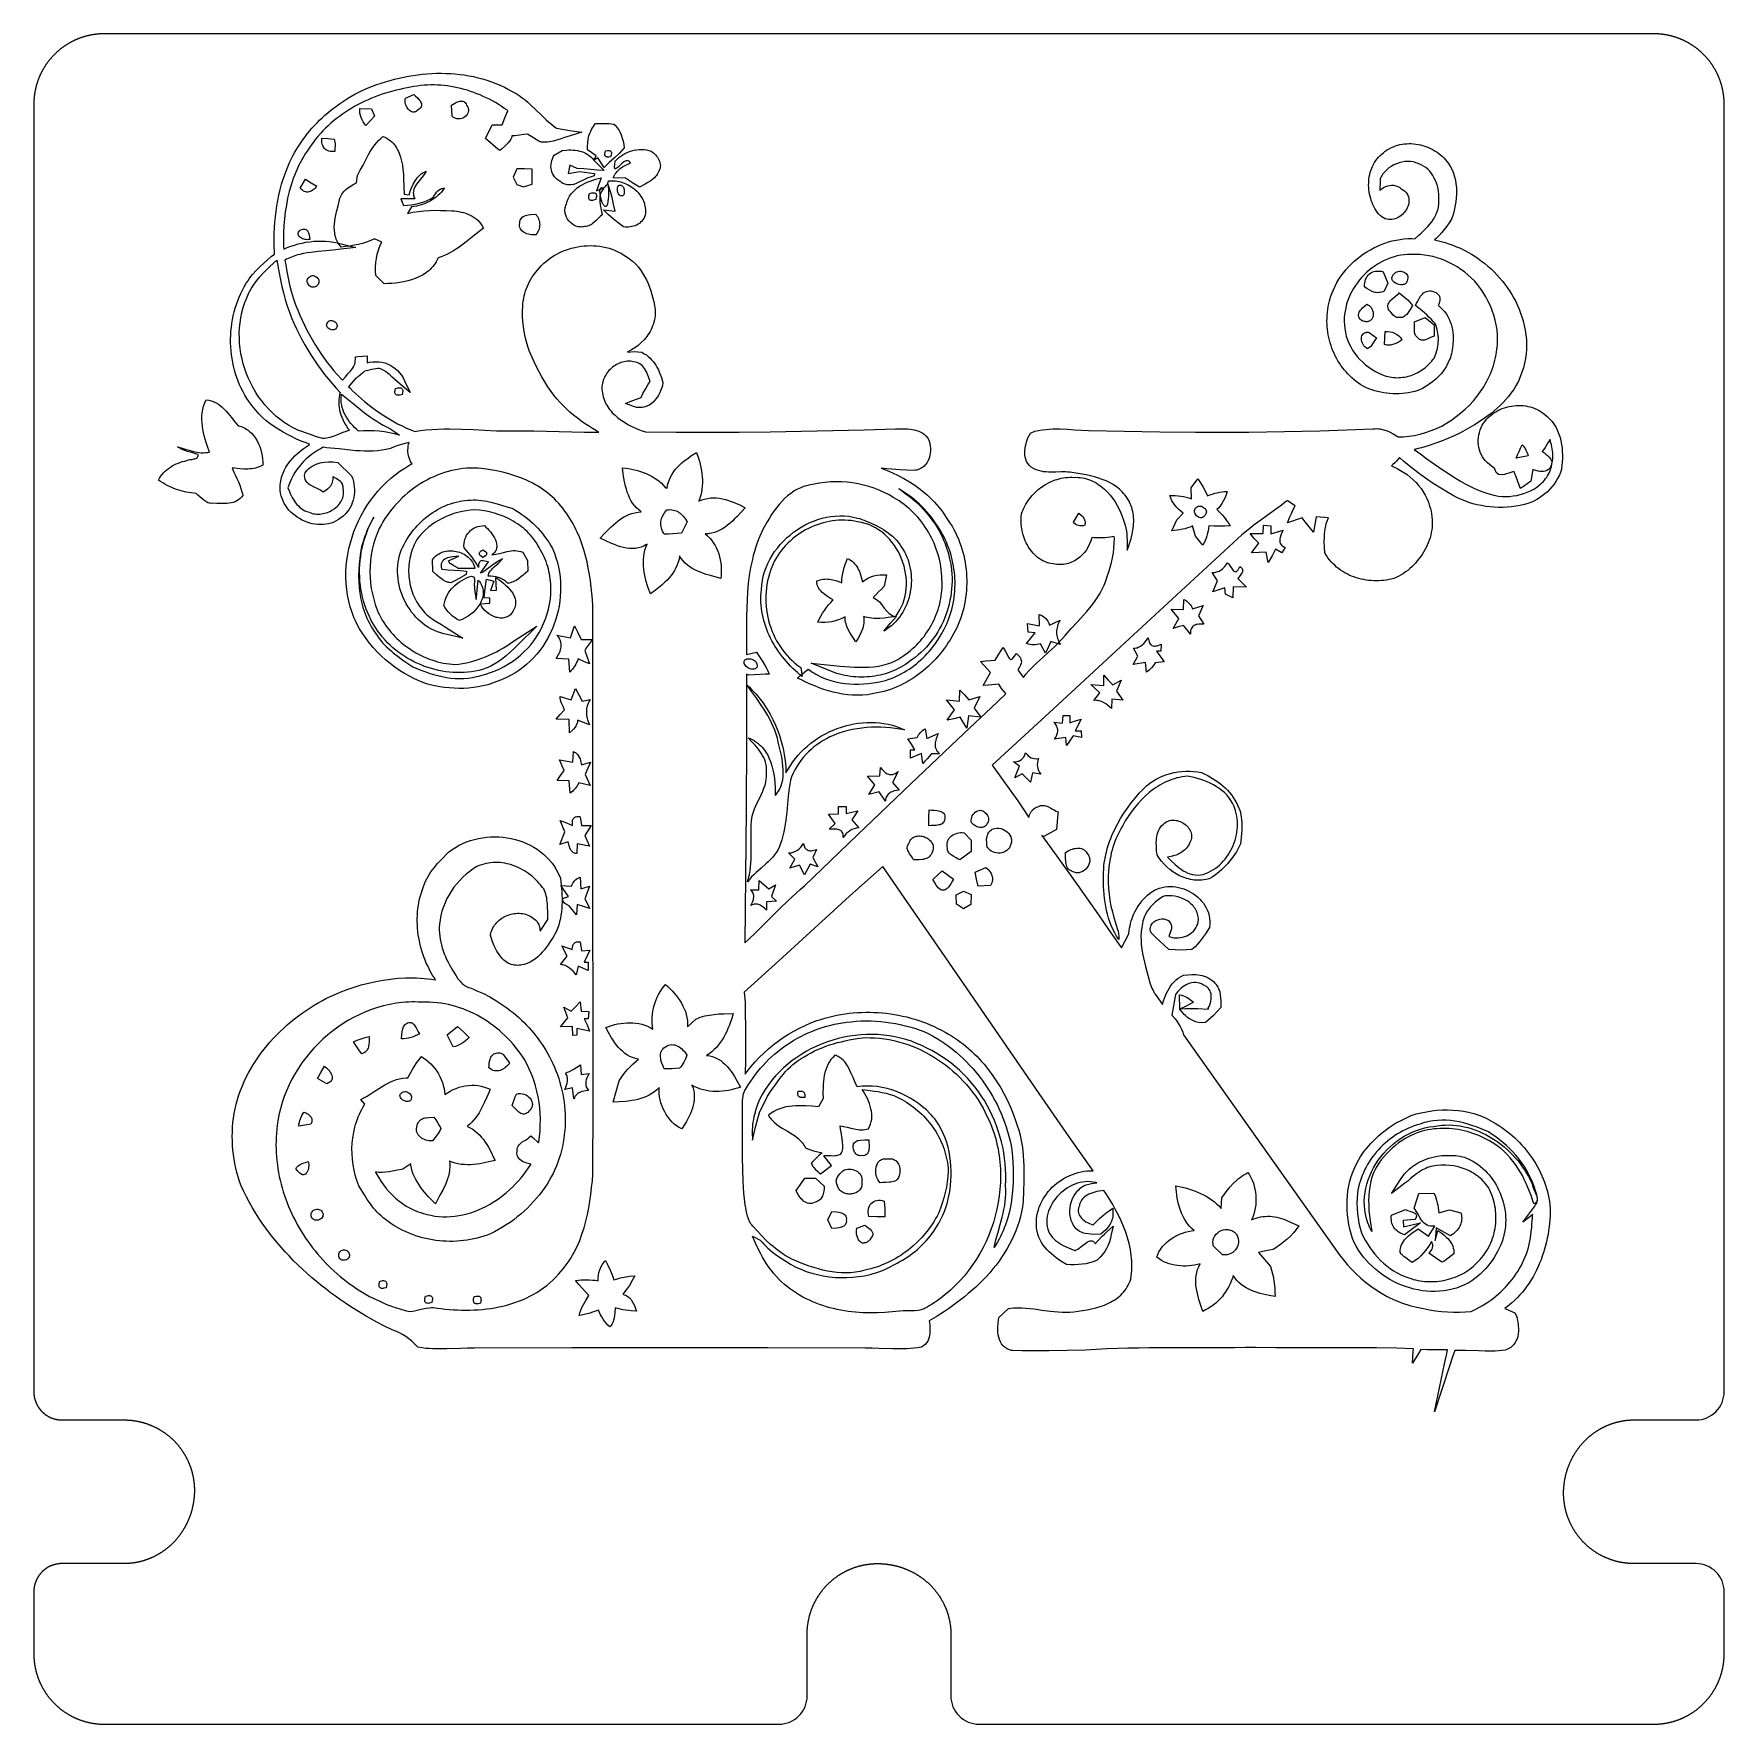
# Model space of a CAD drawing. Extents: x 1 to 4, y 1 to 4.
import ezdxf

# ---------------------------------------------------------------- set-up
doc = ezdxf.new("R2010")
doc.units = 0
doc.layers.add('SMALL', color=18, linetype='CONTINUOUS')

msp = doc.modelspace()

# ---------------------------------------------------------------- linework, layer by layer
at = {"layer": 'SMALL'}
msp.add_lwpolyline([(1, 1.235), (1, 1.125), (1, 1.1243), (1, 1.1236), (1, 1.1229), (1, 1.1222), (1, 1.1215), (1.0001, 1.1208), (1.0001, 1.1201), (1.0001, 1.1194), (1.0002, 1.1187), (1.0002, 1.118), (1.0002, 1.1173), (1.0003, 1.1166), (1.0003, 1.1159), (1.0004, 1.1152), (1.0004, 1.1145), (1.0005, 1.1138), (1.0006, 1.1131), (1.0006, 1.1123), (1.0007, 1.1116), (1.0008, 1.1109), (1.0009, 1.1102), (1.001, 1.1095), (1.0011, 1.1088), (1.0012, 1.108), (1.0013, 1.1073), (1.0014, 1.1066), (1.0015, 1.1059), (1.0016, 1.1052), (1.0017, 1.1044), (1.0018, 1.1037), (1.002, 1.103), (1.0021, 1.1023), (1.0022, 1.1015), (1.0024, 1.1008), (1.0025, 1.1001), (1.0027, 1.0993), (1.0028, 1.0986), (1.003, 1.0979), (1.0031, 1.0972), (1.0033, 1.0964), (1.0035, 1.0957), (1.0037, 1.095), (1.0038, 1.0943), (1.004, 1.0935), (1.0042, 1.0928), (1.0044, 1.0921), (1.0046, 1.0913), (1.0048, 1.0906), (1.005, 1.0899), (1.0053, 1.0891), (1.0055, 1.0884), (1.0057, 1.0877), (1.0059, 1.087), (1.0062, 1.0862), (1.0064, 1.0855), (1.0066, 1.0848), (1.0069, 1.0841), (1.0072, 1.0833), (1.0074, 1.0826), (1.0077, 1.0819), (1.0079, 1.0812), (1.0082, 1.0804), (1.0085, 1.0797), (1.0088, 1.079), (1.0091, 1.0783), (1.0094, 1.0775), (1.0097, 1.0768), (1.01, 1.0761), (1.0103, 1.0754), (1.0106, 1.0747), (1.0109, 1.074), (1.0112, 1.0732), (1.0115, 1.0725), (1.0119, 1.0718), (1.0122, 1.0711), (1.0126, 1.0704), (1.0129, 1.0697), (1.0132, 1.069), (1.0136, 1.0683), (1.014, 1.0676), (1.0143, 1.0669), (1.0147, 1.0662), (1.0151, 1.0655), (1.0155, 1.0648), (1.0158, 1.0641), (1.0162, 1.0634), (1.0166, 1.0627), (1.017, 1.062), (1.0174, 1.0613), (1.0178, 1.0607), (1.0182, 1.06), (1.0187, 1.0593), (1.0191, 1.0586), (1.0195, 1.0579), (1.0199, 1.0573), (1.0204, 1.0566), (1.0208, 1.0559), (1.0213, 1.0553), (1.0217, 1.0546), (1.0222, 1.0539), (1.0226, 1.0533), (1.0231, 1.0526), (1.0236, 1.052), (1.024, 1.0513), (1.0245, 1.0507), (1.025, 1.05), (1.0255, 1.0494), (1.026, 1.0487), (1.0264, 1.0481), (1.0269, 1.0475), (1.0274, 1.0468), (1.028, 1.0462), (1.0285, 1.0456), (1.029, 1.045), (1.0295, 1.0443), (1.03, 1.0437), (1.0306, 1.0431), (1.0311, 1.0425), (1.0316, 1.0419), (1.0322, 1.0413), (1.0327, 1.0407), (1.0332, 1.0401), (1.0338, 1.0395), (1.0344, 1.0389), (1.0349, 1.0383), (1.0355, 1.0378), (1.036, 1.0372), (1.0366, 1.0366), (1.0372, 1.036), (1.0378, 1.0355), (1.0383, 1.0349), (1.0389, 1.0344), (1.0395, 1.0338), (1.0401, 1.0332), (1.0407, 1.0327), (1.0413, 1.0322), (1.0419, 1.0316), (1.0425, 1.0311), (1.0431, 1.0306), (1.0437, 1.03), (1.0443, 1.0295), (1.045, 1.029), (1.0456, 1.0285), (1.0462, 1.028), (1.0468, 1.0274), (1.0475, 1.0269), (1.0481, 1.0264), (1.0487, 1.026), (1.0494, 1.0255), (1.05, 1.025), (1.0507, 1.0245), (1.0513, 1.024), (1.052, 1.0236), (1.0526, 1.0231), (1.0533, 1.0226), (1.0539, 1.0222), (1.0546, 1.0217), (1.0553, 1.0213), (1.0559, 1.0208), (1.0566, 1.0204), (1.0573, 1.0199), (1.0579, 1.0195), (1.0586, 1.0191), (1.0593, 1.0187), (1.06, 1.0182), (1.0607, 1.0178), (1.0613, 1.0174), (1.062, 1.017), (1.0627, 1.0166), (1.0634, 1.0162), (1.0641, 1.0158), (1.0648, 1.0155), (1.0655, 1.0151), (1.0662, 1.0147), (1.0669, 1.0143), (1.0676, 1.014), (1.0683, 1.0136), (1.069, 1.0132), (1.0697, 1.0129), (1.0704, 1.0126), (1.0711, 1.0122), (1.0718, 1.0119), (1.0725, 1.0115), (1.0732, 1.0112), (1.074, 1.0109), (1.0747, 1.0106), (1.0754, 1.0103), (1.0761, 1.01), (1.0768, 1.0097), (1.0775, 1.0094), (1.0783, 1.0091), (1.079, 1.0088), (1.0797, 1.0085), (1.0804, 1.0082), (1.0812, 1.0079), (1.0819, 1.0077), (1.0826, 1.0074), (1.0833, 1.0072), (1.0841, 1.0069), (1.0848, 1.0066), (1.0855, 1.0064), (1.0862, 1.0062), (1.087, 1.0059), (1.0877, 1.0057), (1.0884, 1.0055), (1.0891, 1.0053), (1.0899, 1.005), (1.0906, 1.0048), (1.0913, 1.0046), (1.0921, 1.0044), (1.0928, 1.0042), (1.0935, 1.004), (1.0943, 1.0038), (1.095, 1.0037), (1.0957, 1.0035), (1.0964, 1.0033), (1.0972, 1.0031), (1.0979, 1.003), (1.0986, 1.0028), (1.0993, 1.0027), (1.1001, 1.0025), (1.1008, 1.0024), (1.1015, 1.0022), (1.1023, 1.0021), (1.103, 1.002), (1.1037, 1.0018), (1.1044, 1.0017), (1.1052, 1.0016), (1.1059, 1.0015), (1.1066, 1.0014), (1.1073, 1.0013), (1.108, 1.0012), (1.1088, 1.0011), (1.1095, 1.001), (1.1102, 1.0009), (1.1109, 1.0008), (1.1116, 1.0007), (1.1123, 1.0006), (1.1131, 1.0006), (1.1138, 1.0005), (1.1145, 1.0004), (1.1152, 1.0004), (1.1159, 1.0003), (1.1166, 1.0003), (1.1173, 1.0002), (1.118, 1.0002), (1.1187, 1.0002), (1.1194, 1.0001), (1.1201, 1.0001), (1.1208, 1.0001), (1.1215, 1), (1.1222, 1), (1.1229, 1), (1.1236, 1), (1.1243, 1), (1.125, 1), (2.3225, 1, 0.414214), (2.3725, 1.05), (2.3725, 1.16), (2.3725, 1.1607), (2.3725, 1.1614), (2.3725, 1.1621), (2.3725, 1.1628), (2.3725, 1.1635), (2.3726, 1.1642), (2.3726, 1.1649), (2.3726, 1.1656), (2.3727, 1.1663), (2.3727, 1.167), (2.3727, 1.1677), (2.3728, 1.1684), (2.3728, 1.1691), (2.3729, 1.1698), (2.3729, 1.1705), (2.373, 1.1712), (2.3731, 1.1719), (2.3731, 1.1727), (2.3732, 1.1734), (2.3733, 1.1741), (2.3734, 1.1748), (2.3735, 1.1755), (2.3736, 1.1762), (2.3737, 1.177), (2.3738, 1.1777), (2.3739, 1.1784), (2.374, 1.1791), (2.3741, 1.1798), (2.3742, 1.1806), (2.3743, 1.1813), (2.3745, 1.182), (2.3746, 1.1827), (2.3747, 1.1835), (2.3749, 1.1842), (2.375, 1.1849), (2.3752, 1.1857), (2.3753, 1.1864), (2.3755, 1.1871), (2.3756, 1.1878), (2.3758, 1.1886), (2.376, 1.1893), (2.3762, 1.19), (2.3763, 1.1907), (2.3765, 1.1915), (2.3767, 1.1922), (2.3769, 1.1929), (2.3771, 1.1937), (2.3773, 1.1944), (2.3775, 1.1951), (2.3778, 1.1959), (2.378, 1.1966), (2.3782, 1.1973), (2.3784, 1.198), (2.3787, 1.1988), (2.3789, 1.1995), (2.3791, 1.2002), (2.3794, 1.2009), (2.3797, 1.2017), (2.3799, 1.2024), (2.3802, 1.2031), (2.3804, 1.2038), (2.3807, 1.2046), (2.381, 1.2053), (2.3813, 1.206), (2.3816, 1.2067), (2.3819, 1.2075), (2.3822, 1.2082), (2.3825, 1.2089), (2.3828, 1.2096), (2.3831, 1.2103), (2.3834, 1.211), (2.3837, 1.2118), (2.384, 1.2125), (2.3844, 1.2132), (2.3847, 1.2139), (2.3851, 1.2146), (2.3854, 1.2153), (2.3857, 1.216), (2.3861, 1.2167), (2.3865, 1.2174), (2.3868, 1.2181), (2.3872, 1.2188), (2.3876, 1.2195), (2.388, 1.2202), (2.3883, 1.2209), (2.3887, 1.2216), (2.3891, 1.2223), (2.3895, 1.223), (2.3899, 1.2237), (2.3903, 1.2243), (2.3907, 1.225), (2.3912, 1.2257), (2.3916, 1.2264), (2.392, 1.2271), (2.3924, 1.2277), (2.3929, 1.2284), (2.3933, 1.2291), (2.3938, 1.2297), (2.3942, 1.2304), (2.3947, 1.2311), (2.3951, 1.2317), (2.3956, 1.2324), (2.3961, 1.233), (2.3965, 1.2337), (2.397, 1.2343), (2.3975, 1.235), (2.398, 1.2356), (2.3985, 1.2363), (2.3989, 1.2369), (2.3994, 1.2375), (2.3999, 1.2382), (2.4005, 1.2388), (2.401, 1.2394), (2.4015, 1.24), (2.402, 1.2407), (2.4025, 1.2413), (2.4031, 1.2419), (2.4036, 1.2425), (2.4041, 1.2431), (2.4047, 1.2437), (2.4052, 1.2443), (2.4057, 1.2449), (2.4063, 1.2455), (2.4069, 1.2461), (2.4074, 1.2467), (2.408, 1.2472), (2.4085, 1.2478), (2.4091, 1.2484), (2.4097, 1.249), (2.4103, 1.2495), (2.4108, 1.2501), (2.4114, 1.2506), (2.412, 1.2512), (2.4126, 1.2518), (2.4132, 1.2523), (2.4138, 1.2528), (2.4144, 1.2534), (2.415, 1.2539), (2.4156, 1.2544), (2.4162, 1.255), (2.4168, 1.2555), (2.4175, 1.256), (2.4181, 1.2565), (2.4187, 1.257), (2.4193, 1.2576), (2.42, 1.2581), (2.4206, 1.2586), (2.4212, 1.259), (2.4219, 1.2595), (2.4225, 1.26), (2.4232, 1.2605), (2.4238, 1.261), (2.4245, 1.2614), (2.4251, 1.2619), (2.4258, 1.2624), (2.4264, 1.2628), (2.4271, 1.2633), (2.4278, 1.2637), (2.4284, 1.2642), (2.4291, 1.2646), (2.4298, 1.2651), (2.4304, 1.2655), (2.4311, 1.2659), (2.4318, 1.2663), (2.4325, 1.2668), (2.4332, 1.2672), (2.4338, 1.2676), (2.4345, 1.268), (2.4352, 1.2684), (2.4359, 1.2688), (2.4366, 1.2692), (2.4373, 1.2695), (2.438, 1.2699), (2.4387, 1.2703), (2.4394, 1.2707), (2.4401, 1.271), (2.4408, 1.2714), (2.4415, 1.2718), (2.4422, 1.2721), (2.4429, 1.2724), (2.4436, 1.2728), (2.4443, 1.2731), (2.445, 1.2735), (2.4457, 1.2738), (2.4465, 1.2741), (2.4472, 1.2744), (2.4479, 1.2747), (2.4486, 1.275), (2.4493, 1.2753), (2.45, 1.2756), (2.4508, 1.2759), (2.4515, 1.2762), (2.4522, 1.2765), (2.4529, 1.2768), (2.4537, 1.2771), (2.4544, 1.2773), (2.4551, 1.2776), (2.4558, 1.2778), (2.4566, 1.2781), (2.4573, 1.2784), (2.458, 1.2786), (2.4587, 1.2788), (2.4595, 1.2791), (2.4602, 1.2793), (2.4609, 1.2795), (2.4616, 1.2797), (2.4624, 1.28), (2.4631, 1.2802), (2.4638, 1.2804), (2.4646, 1.2806), (2.4653, 1.2808), (2.466, 1.281), (2.4668, 1.2812), (2.4675, 1.2813), (2.4682, 1.2815), (2.4689, 1.2817), (2.4697, 1.2819), (2.4704, 1.282), (2.4711, 1.2822), (2.4718, 1.2823), (2.4726, 1.2825), (2.4733, 1.2826), (2.474, 1.2828), (2.4748, 1.2829), (2.4755, 1.283), (2.4762, 1.2832), (2.4769, 1.2833), (2.4777, 1.2834), (2.4784, 1.2835), (2.4791, 1.2836), (2.4798, 1.2837), (2.4805, 1.2838), (2.4813, 1.2839), (2.482, 1.284), (2.4827, 1.2841), (2.4834, 1.2842), (2.4841, 1.2843), (2.4848, 1.2844), (2.4856, 1.2844), (2.4863, 1.2845), (2.487, 1.2846), (2.4877, 1.2846), (2.4884, 1.2847), (2.4891, 1.2847), (2.4898, 1.2848), (2.4905, 1.2848), (2.4912, 1.2848), (2.4919, 1.2849), (2.4926, 1.2849), (2.4933, 1.2849), (2.494, 1.285), (2.4947, 1.285), (2.4954, 1.285), (2.4961, 1.285), (2.4968, 1.285), (2.4975, 1.285), (2.4982, 1.285), (2.4989, 1.285), (2.4997, 1.285), (2.5004, 1.285), (2.5011, 1.285), (2.5018, 1.2849), (2.5026, 1.2849), (2.5033, 1.2849), (2.504, 1.2848), (2.5048, 1.2848), (2.5055, 1.2848), (2.5062, 1.2847), (2.507, 1.2847), (2.5077, 1.2846), (2.5084, 1.2846), (2.5092, 1.2845), (2.5099, 1.2844), (2.5107, 1.2844), (2.5114, 1.2843), (2.5122, 1.2842), (2.5129, 1.2841), (2.5136, 1.284), (2.5144, 1.2839), (2.5151, 1.2838), (2.5159, 1.2837), (2.5166, 1.2836), (2.5174, 1.2835), (2.5181, 1.2834), (2.5189, 1.2833), (2.5196, 1.2832), (2.5204, 1.283), (2.5212, 1.2829), (2.5219, 1.2828), (2.5227, 1.2826), (2.5234, 1.2825), (2.5242, 1.2823), (2.5249, 1.2822), (2.5257, 1.282), (2.5264, 1.2819), (2.5272, 1.2817), (2.528, 1.2815), (2.5287, 1.2813), (2.5295, 1.2812), (2.5302, 1.281), (2.531, 1.2808), (2.5318, 1.2806), (2.5325, 1.2804), (2.5333, 1.2802), (2.534, 1.28), (2.5348, 1.2797), (2.5355, 1.2795), (2.5363, 1.2793), (2.5371, 1.2791), (2.5378, 1.2788), (2.5386, 1.2786), (2.5393, 1.2784), (2.5401, 1.2781), (2.5408, 1.2778), (2.5416, 1.2776), (2.5423, 1.2773), (2.5431, 1.2771), (2.5439, 1.2768), (2.5446, 1.2765), (2.5454, 1.2762), (2.5461, 1.2759), (2.5469, 1.2756), (2.5476, 1.2753), (2.5483, 1.275), (2.5491, 1.2747), (2.5498, 1.2744), (2.5506, 1.2741), (2.5513, 1.2738), (2.5521, 1.2735), (2.5528, 1.2731), (2.5535, 1.2728), (2.5543, 1.2724), (2.555, 1.2721), (2.5557, 1.2718), (2.5565, 1.2714), (2.5572, 1.271), (2.5579, 1.2707), (2.5587, 1.2703), (2.5594, 1.2699), (2.5601, 1.2695), (2.5608, 1.2692), (2.5616, 1.2688), (2.5623, 1.2684), (2.563, 1.268), (2.5637, 1.2676), (2.5644, 1.2672), (2.5651, 1.2668), (2.5658, 1.2663), (2.5665, 1.2659), (2.5672, 1.2655), (2.5679, 1.2651), (2.5686, 1.2646), (2.5693, 1.2642), (2.57, 1.2637), (2.5707, 1.2633), (2.5714, 1.2628), (2.5721, 1.2624), (2.5728, 1.2619), (2.5735, 1.2614), (2.5741, 1.261), (2.5748, 1.2605), (2.5755, 1.26), (2.5761, 1.2595), (2.5768, 1.259), (2.5775, 1.2586), (2.5781, 1.2581), (2.5788, 1.2576), (2.5794, 1.257), (2.5801, 1.2565), (2.5807, 1.256), (2.5814, 1.2555), (2.582, 1.255), (2.5827, 1.2544), (2.5833, 1.2539), (2.5839, 1.2534), (2.5845, 1.2528), (2.5852, 1.2523), (2.5858, 1.2518), (2.5864, 1.2512), (2.587, 1.2506), (2.5876, 1.2501), (2.5882, 1.2495), (2.5888, 1.249), (2.5894, 1.2484), (2.59, 1.2478), (2.5906, 1.2472), (2.5912, 1.2467), (2.5918, 1.2461), (2.5923, 1.2455), (2.5929, 1.2449), (2.5935, 1.2443), (2.5941, 1.2437), (2.5946, 1.2431), (2.5952, 1.2425), (2.5957, 1.2419), (2.5963, 1.2413), (2.5968, 1.2407), (2.5974, 1.24), (2.5979, 1.2394), (2.5984, 1.2388), (2.599, 1.2382), (2.5995, 1.2375), (2.6, 1.2369), (2.6005, 1.2363), (2.601, 1.2356), (2.6015, 1.235), (2.602, 1.2343), (2.6025, 1.2337), (2.603, 1.233), (2.6035, 1.2324), (2.604, 1.2317), (2.6044, 1.2311), (2.6049, 1.2304), (2.6054, 1.2297), (2.6059, 1.2291), (2.6063, 1.2284), (2.6068, 1.2277), (2.6072, 1.2271), (2.6077, 1.2264), (2.6081, 1.2257), (2.6085, 1.225), (2.609, 1.2243), (2.6094, 1.2237), (2.6098, 1.223), (2.6102, 1.2223), (2.6106, 1.2216), (2.611, 1.2209), (2.6114, 1.2202), (2.6118, 1.2195), (2.6122, 1.2188), (2.6126, 1.2181), (2.613, 1.2174), (2.6134, 1.2167), (2.6137, 1.216), (2.6141, 1.2153), (2.6144, 1.2146), (2.6148, 1.2139), (2.6152, 1.2132), (2.6155, 1.2125), (2.6158, 1.2118), (2.6162, 1.211), (2.6165, 1.2103), (2.6168, 1.2096), (2.6171, 1.2089), (2.6175, 1.2082), (2.6178, 1.2075), (2.6181, 1.2067), (2.6184, 1.206), (2.6187, 1.2053), (2.619, 1.2046), (2.6192, 1.2038), (2.6195, 1.2031), (2.6198, 1.2024), (2.6201, 1.2017), (2.6203, 1.2009), (2.6206, 1.2002), (2.6208, 1.1995), (2.6211, 1.1988), (2.6213, 1.198), (2.6216, 1.1973), (2.6218, 1.1966), (2.622, 1.1959), (2.6223, 1.1951), (2.6225, 1.1944), (2.6227, 1.1937), (2.6229, 1.1929), (2.6231, 1.1922), (2.6233, 1.1915), (2.6235, 1.1907), (2.6237, 1.19), (2.6239, 1.1893), (2.6241, 1.1886), (2.6242, 1.1878), (2.6244, 1.1871), (2.6246, 1.1864), (2.6247, 1.1857), (2.6249, 1.1849), (2.625, 1.1842), (2.6252, 1.1835), (2.6253, 1.1827), (2.6255, 1.182), (2.6256, 1.1813), (2.6257, 1.1806), (2.6259, 1.1798), (2.626, 1.1791), (2.6261, 1.1784), (2.6262, 1.1777), (2.6263, 1.177), (2.6264, 1.1762), (2.6265, 1.1755), (2.6266, 1.1748), (2.6267, 1.1741), (2.6268, 1.1734), (2.6268, 1.1727), (2.6269, 1.1719), (2.627, 1.1712), (2.627, 1.1705), (2.6271, 1.1698), (2.6272, 1.1691), (2.6272, 1.1684), (2.6273, 1.1677), (2.6273, 1.167), (2.6273, 1.1663), (2.6274, 1.1656), (2.6274, 1.1649), (2.6274, 1.1642), (2.6274, 1.1635), (2.6275, 1.1628), (2.6275, 1.1621), (2.6275, 1.1614), (2.6275, 1.1607), (2.6275, 1.16), (2.6275, 1.05, 0.414214), (2.6775, 1), (3.875, 1), (3.8757, 1), (3.8764, 1), (3.8771, 1), (3.8778, 1), (3.8785, 1), (3.8792, 1.0001), (3.8799, 1.0001), (3.8806, 1.0001), (3.8813, 1.0002), (3.882, 1.0002), (3.8827, 1.0002), (3.8834, 1.0003), (3.8841, 1.0003), (3.8848, 1.0004), (3.8855, 1.0004), (3.8862, 1.0005), (3.8869, 1.0006), (3.8877, 1.0006), (3.8884, 1.0007), (3.8891, 1.0008), (3.8898, 1.0009), (3.8905, 1.001), (3.8912, 1.0011), (3.892, 1.0012), (3.8927, 1.0013), (3.8934, 1.0014), (3.8941, 1.0015), (3.8948, 1.0016), (3.8956, 1.0017), (3.8963, 1.0018), (3.897, 1.002), (3.8977, 1.0021), (3.8985, 1.0022), (3.8992, 1.0024), (3.8999, 1.0025), (3.9007, 1.0027), (3.9014, 1.0028), (3.9021, 1.003), (3.9028, 1.0031), (3.9036, 1.0033), (3.9043, 1.0035), (3.905, 1.0037), (3.9057, 1.0038), (3.9065, 1.004), (3.9072, 1.0042), (3.9079, 1.0044), (3.9087, 1.0046), (3.9094, 1.0048), (3.9101, 1.005), (3.9109, 1.0053), (3.9116, 1.0055), (3.9123, 1.0057), (3.913, 1.0059), (3.9138, 1.0062), (3.9145, 1.0064), (3.9152, 1.0066), (3.9159, 1.0069), (3.9167, 1.0072), (3.9174, 1.0074), (3.9181, 1.0077), (3.9188, 1.0079), (3.9196, 1.0082), (3.9203, 1.0085), (3.921, 1.0088), (3.9217, 1.0091), (3.9225, 1.0094), (3.9232, 1.0097), (3.9239, 1.01), (3.9246, 1.0103), (3.9253, 1.0106), (3.926, 1.0109), (3.9268, 1.0112), (3.9275, 1.0115), (3.9282, 1.0119), (3.9289, 1.0122), (3.9296, 1.0126), (3.9303, 1.0129), (3.931, 1.0132), (3.9317, 1.0136), (3.9324, 1.014), (3.9331, 1.0143), (3.9338, 1.0147), (3.9345, 1.0151), (3.9352, 1.0155), (3.9359, 1.0158), (3.9366, 1.0162), (3.9373, 1.0166), (3.938, 1.017), (3.9387, 1.0174), (3.9393, 1.0178), (3.94, 1.0182), (3.9407, 1.0187), (3.9414, 1.0191), (3.9421, 1.0195), (3.9427, 1.0199), (3.9434, 1.0204), (3.9441, 1.0208), (3.9447, 1.0213), (3.9454, 1.0217), (3.9461, 1.0222), (3.9467, 1.0226), (3.9474, 1.0231), (3.948, 1.0236), (3.9487, 1.024), (3.9493, 1.0245), (3.95, 1.025), (3.9506, 1.0255), (3.9513, 1.026), (3.9519, 1.0264), (3.9525, 1.0269), (3.9532, 1.0274), (3.9538, 1.028), (3.9544, 1.0285), (3.955, 1.029), (3.9557, 1.0295), (3.9563, 1.03), (3.9569, 1.0306), (3.9575, 1.0311), (3.9581, 1.0316), (3.9587, 1.0322), (3.9593, 1.0327), (3.9599, 1.0332), (3.9605, 1.0338), (3.9611, 1.0344), (3.9617, 1.0349), (3.9622, 1.0355), (3.9628, 1.036), (3.9634, 1.0366), (3.964, 1.0372), (3.9645, 1.0378), (3.9651, 1.0383), (3.9656, 1.0389), (3.9662, 1.0395), (3.9668, 1.0401), (3.9673, 1.0407), (3.9678, 1.0413), (3.9684, 1.0419), (3.9689, 1.0425), (3.9694, 1.0431), (3.97, 1.0437), (3.9705, 1.0443), (3.971, 1.045), (3.9715, 1.0456), (3.972, 1.0462), (3.9726, 1.0468), (3.9731, 1.0475), (3.9736, 1.0481), (3.974, 1.0487), (3.9745, 1.0494), (3.975, 1.05), (3.9755, 1.0507), (3.976, 1.0513), (3.9764, 1.052), (3.9769, 1.0526), (3.9774, 1.0533), (3.9778, 1.0539), (3.9783, 1.0546), (3.9787, 1.0553), (3.9792, 1.0559), (3.9796, 1.0566), (3.9801, 1.0573), (3.9805, 1.0579), (3.9809, 1.0586), (3.9813, 1.0593), (3.9818, 1.06), (3.9822, 1.0607), (3.9826, 1.0613), (3.983, 1.062), (3.9834, 1.0627), (3.9838, 1.0634), (3.9842, 1.0641), (3.9845, 1.0648), (3.9849, 1.0655), (3.9853, 1.0662), (3.9857, 1.0669), (3.986, 1.0676), (3.9864, 1.0683), (3.9868, 1.069), (3.9871, 1.0697), (3.9874, 1.0704), (3.9878, 1.0711), (3.9881, 1.0718), (3.9885, 1.0725), (3.9888, 1.0732), (3.9891, 1.074), (3.9894, 1.0747), (3.9897, 1.0754), (3.99, 1.0761), (3.9903, 1.0768), (3.9906, 1.0775), (3.9909, 1.0783), (3.9912, 1.079), (3.9915, 1.0797), (3.9918, 1.0804), (3.9921, 1.0812), (3.9923, 1.0819), (3.9926, 1.0826), (3.9928, 1.0833), (3.9931, 1.0841), (3.9934, 1.0848), (3.9936, 1.0855), (3.9938, 1.0862), (3.9941, 1.087), (3.9943, 1.0877), (3.9945, 1.0884), (3.9947, 1.0891), (3.995, 1.0899), (3.9952, 1.0906), (3.9954, 1.0913), (3.9956, 1.0921), (3.9958, 1.0928), (3.996, 1.0935), (3.9962, 1.0943), (3.9963, 1.095), (3.9965, 1.0957), (3.9967, 1.0964), (3.9969, 1.0972), (3.997, 1.0979), (3.9972, 1.0986), (3.9973, 1.0993), (3.9975, 1.1001), (3.9976, 1.1008), (3.9978, 1.1015), (3.9979, 1.1023), (3.998, 1.103), (3.9982, 1.1037), (3.9983, 1.1044), (3.9984, 1.1052), (3.9985, 1.1059), (3.9986, 1.1066), (3.9987, 1.1073), (3.9988, 1.108), (3.9989, 1.1088), (3.999, 1.1095), (3.9991, 1.1102), (3.9992, 1.1109), (3.9993, 1.1116), (3.9994, 1.1123), (3.9994, 1.1131), (3.9995, 1.1138), (3.9996, 1.1145), (3.9996, 1.1152), (3.9997, 1.1159), (3.9997, 1.1166), (3.9998, 1.1173), (3.9998, 1.118), (3.9998, 1.1187), (3.9999, 1.1194), (3.9999, 1.1201), (3.9999, 1.1208), (4, 1.1215), (4, 1.1222), (4, 1.1229), (4, 1.1236), (4, 1.1243), (4, 1.125), (4, 1.235, 0.414214), (3.95, 1.285), (3.84, 1.285), (3.8393, 1.285), (3.8386, 1.285), (3.8379, 1.285), (3.8372, 1.285), (3.8365, 1.285), (3.8358, 1.2851), (3.8351, 1.2851), (3.8344, 1.2851), (3.8337, 1.2852), (3.833, 1.2852), (3.8323, 1.2852), (3.8316, 1.2853), (3.8309, 1.2853), (3.8302, 1.2854), (3.8295, 1.2854), (3.8288, 1.2855), (3.8281, 1.2856), (3.8273, 1.2856), (3.8266, 1.2857), (3.8259, 1.2858), (3.8252, 1.2859), (3.8245, 1.286), (3.8238, 1.2861), (3.823, 1.2862), (3.8223, 1.2863), (3.8216, 1.2864), (3.8209, 1.2865), (3.8202, 1.2866), (3.8194, 1.2867), (3.8187, 1.2868), (3.818, 1.287), (3.8173, 1.2871), (3.8165, 1.2872), (3.8158, 1.2874), (3.8151, 1.2875), (3.8143, 1.2877), (3.8136, 1.2878), (3.8129, 1.288), (3.8122, 1.2881), (3.8114, 1.2883), (3.8107, 1.2885), (3.81, 1.2887), (3.8093, 1.2888), (3.8085, 1.289), (3.8078, 1.2892), (3.8071, 1.2894), (3.8063, 1.2896), (3.8056, 1.2898), (3.8049, 1.29), (3.8041, 1.2903), (3.8034, 1.2905), (3.8027, 1.2907), (3.802, 1.2909), (3.8012, 1.2912), (3.8005, 1.2914), (3.7998, 1.2916), (3.7991, 1.2919), (3.7983, 1.2922), (3.7976, 1.2924), (3.7969, 1.2927), (3.7962, 1.2929), (3.7954, 1.2932), (3.7947, 1.2935), (3.794, 1.2938), (3.7933, 1.2941), (3.7925, 1.2944), (3.7918, 1.2947), (3.7911, 1.295), (3.7904, 1.2953), (3.7897, 1.2956), (3.789, 1.2959), (3.7882, 1.2962), (3.7875, 1.2965), (3.7868, 1.2969), (3.7861, 1.2972), (3.7854, 1.2976), (3.7847, 1.2979), (3.784, 1.2982), (3.7833, 1.2986), (3.7826, 1.299), (3.7819, 1.2993), (3.7812, 1.2997), (3.7805, 1.3001), (3.7798, 1.3005), (3.7791, 1.3008), (3.7784, 1.3012), (3.7777, 1.3016), (3.777, 1.302), (3.7763, 1.3024), (3.7757, 1.3028), (3.775, 1.3032), (3.7743, 1.3037), (3.7736, 1.3041), (3.7729, 1.3045), (3.7723, 1.3049), (3.7716, 1.3054), (3.7709, 1.3058), (3.7703, 1.3063), (3.7696, 1.3067), (3.7689, 1.3072), (3.7683, 1.3076), (3.7676, 1.3081), (3.767, 1.3086), (3.7663, 1.309), (3.7657, 1.3095), (3.765, 1.31), (3.7644, 1.3105), (3.7637, 1.311), (3.7631, 1.3114), (3.7625, 1.3119), (3.7618, 1.3124), (3.7612, 1.313), (3.7606, 1.3135), (3.76, 1.314), (3.7593, 1.3145), (3.7587, 1.315), (3.7581, 1.3156), (3.7575, 1.3161), (3.7569, 1.3166), (3.7563, 1.3172), (3.7557, 1.3177), (3.7551, 1.3182), (3.7545, 1.3188), (3.7539, 1.3194), (3.7533, 1.3199), (3.7528, 1.3205), (3.7522, 1.321), (3.7516, 1.3216), (3.751, 1.3222), (3.7505, 1.3228), (3.7499, 1.3233), (3.7494, 1.3239), (3.7488, 1.3245), (3.7482, 1.3251), (3.7477, 1.3257), (3.7472, 1.3263), (3.7466, 1.3269), (3.7461, 1.3275), (3.7456, 1.3281), (3.745, 1.3287), (3.7445, 1.3293), (3.744, 1.33), (3.7435, 1.3306), (3.743, 1.3312), (3.7424, 1.3318), (3.7419, 1.3325), (3.7414, 1.3331), (3.741, 1.3337), (3.7405, 1.3344), (3.74, 1.335), (3.7395, 1.3357), (3.739, 1.3363), (3.7386, 1.337), (3.7381, 1.3376), (3.7376, 1.3383), (3.7372, 1.3389), (3.7367, 1.3396), (3.7363, 1.3403), (3.7358, 1.3409), (3.7354, 1.3416), (3.7349, 1.3423), (3.7345, 1.3429), (3.7341, 1.3436), (3.7337, 1.3443), (3.7332, 1.345), (3.7328, 1.3457), (3.7324, 1.3463), (3.732, 1.347), (3.7316, 1.3477), (3.7312, 1.3484), (3.7308, 1.3491), (3.7305, 1.3498), (3.7301, 1.3505), (3.7297, 1.3512), (3.7293, 1.3519), (3.729, 1.3526), (3.7286, 1.3533), (3.7282, 1.354), (3.7279, 1.3547), (3.7276, 1.3554), (3.7272, 1.3561), (3.7269, 1.3568), (3.7265, 1.3575), (3.7262, 1.3582), (3.7259, 1.359), (3.7256, 1.3597), (3.7253, 1.3604), (3.725, 1.3611), (3.7247, 1.3618), (3.7244, 1.3625), (3.7241, 1.3633), (3.7238, 1.364), (3.7235, 1.3647), (3.7232, 1.3654), (3.7229, 1.3662), (3.7227, 1.3669), (3.7224, 1.3676), (3.7222, 1.3683), (3.7219, 1.3691), (3.7216, 1.3698), (3.7214, 1.3705), (3.7212, 1.3712), (3.7209, 1.372), (3.7207, 1.3727), (3.7205, 1.3734), (3.7203, 1.3741), (3.72, 1.3749), (3.7198, 1.3756), (3.7196, 1.3763), (3.7194, 1.3771), (3.7192, 1.3778), (3.719, 1.3785), (3.7188, 1.3793), (3.7187, 1.38), (3.7185, 1.3807), (3.7183, 1.3814), (3.7181, 1.3822), (3.718, 1.3829), (3.7178, 1.3836), (3.7177, 1.3843), (3.7175, 1.3851), (3.7174, 1.3858), (3.7172, 1.3865), (3.7171, 1.3873), (3.717, 1.388), (3.7168, 1.3887), (3.7167, 1.3894), (3.7166, 1.3902), (3.7165, 1.3909), (3.7164, 1.3916), (3.7163, 1.3923), (3.7162, 1.393), (3.7161, 1.3938), (3.716, 1.3945), (3.7159, 1.3952), (3.7158, 1.3959), (3.7157, 1.3966), (3.7156, 1.3973), (3.7156, 1.3981), (3.7155, 1.3988), (3.7154, 1.3995), (3.7154, 1.4002), (3.7153, 1.4009), (3.7153, 1.4016), (3.7152, 1.4023), (3.7152, 1.403), (3.7152, 1.4037), (3.7151, 1.4044), (3.7151, 1.4051), (3.7151, 1.4058), (3.715, 1.4065), (3.715, 1.4072), (3.715, 1.4079), (3.715, 1.4086), (3.715, 1.4093), (3.715, 1.41), (3.715, 1.4107), (3.715, 1.4114), (3.715, 1.4122), (3.715, 1.4129), (3.715, 1.4136), (3.7151, 1.4143), (3.7151, 1.4151), (3.7151, 1.4158), (3.7152, 1.4165), (3.7152, 1.4173), (3.7152, 1.418), (3.7153, 1.4187), (3.7153, 1.4195), (3.7154, 1.4202), (3.7154, 1.4209), (3.7155, 1.4217), (3.7156, 1.4224), (3.7156, 1.4232), (3.7157, 1.4239), (3.7158, 1.4247), (3.7159, 1.4254), (3.716, 1.4261), (3.7161, 1.4269), (3.7162, 1.4276), (3.7163, 1.4284), (3.7164, 1.4291), (3.7165, 1.4299), (3.7166, 1.4306), (3.7167, 1.4314), (3.7168, 1.4321), (3.717, 1.4329), (3.7171, 1.4337), (3.7172, 1.4344), (3.7174, 1.4352), (3.7175, 1.4359), (3.7177, 1.4367), (3.7178, 1.4374), (3.718, 1.4382), (3.7181, 1.4389), (3.7183, 1.4397), (3.7185, 1.4405), (3.7187, 1.4412), (3.7188, 1.442), (3.719, 1.4427), (3.7192, 1.4435), (3.7194, 1.4443), (3.7196, 1.445), (3.7198, 1.4458), (3.72, 1.4465), (3.7203, 1.4473), (3.7205, 1.448), (3.7207, 1.4488), (3.7209, 1.4496), (3.7212, 1.4503), (3.7214, 1.4511), (3.7216, 1.4518), (3.7219, 1.4526), (3.7222, 1.4533), (3.7224, 1.4541), (3.7227, 1.4548), (3.7229, 1.4556), (3.7232, 1.4564), (3.7235, 1.4571), (3.7238, 1.4579), (3.7241, 1.4586), (3.7244, 1.4594), (3.7247, 1.4601), (3.725, 1.4608), (3.7253, 1.4616), (3.7256, 1.4623), (3.7259, 1.4631), (3.7262, 1.4638), (3.7265, 1.4646), (3.7269, 1.4653), (3.7272, 1.466), (3.7276, 1.4668), (3.7279, 1.4675), (3.7282, 1.4682), (3.7286, 1.469), (3.729, 1.4697), (3.7293, 1.4704), (3.7297, 1.4712), (3.7301, 1.4719), (3.7305, 1.4726), (3.7308, 1.4733), (3.7312, 1.4741), (3.7316, 1.4748), (3.732, 1.4755), (3.7324, 1.4762), (3.7328, 1.4769), (3.7332, 1.4776), (3.7337, 1.4783), (3.7341, 1.479), (3.7345, 1.4797), (3.7349, 1.4804), (3.7354, 1.4811), (3.7358, 1.4818), (3.7363, 1.4825), (3.7367, 1.4832), (3.7372, 1.4839), (3.7376, 1.4846), (3.7381, 1.4853), (3.7386, 1.486), (3.739, 1.4866), (3.7395, 1.4873), (3.74, 1.488), (3.7405, 1.4886), (3.741, 1.4893), (3.7414, 1.49), (3.7419, 1.4906), (3.7424, 1.4913), (3.743, 1.4919), (3.7435, 1.4926), (3.744, 1.4932), (3.7445, 1.4939), (3.745, 1.4945), (3.7456, 1.4952), (3.7461, 1.4958), (3.7466, 1.4964), (3.7472, 1.497), (3.7477, 1.4977), (3.7482, 1.4983), (3.7488, 1.4989), (3.7494, 1.4995), (3.7499, 1.5001), (3.7505, 1.5007), (3.751, 1.5013), (3.7516, 1.5019), (3.7522, 1.5025), (3.7528, 1.5031), (3.7533, 1.5037), (3.7539, 1.5043), (3.7545, 1.5048), (3.7551, 1.5054), (3.7557, 1.506), (3.7563, 1.5066), (3.7569, 1.5071), (3.7575, 1.5077), (3.7581, 1.5082), (3.7587, 1.5088), (3.7593, 1.5093), (3.76, 1.5099), (3.7606, 1.5104), (3.7612, 1.5109), (3.7618, 1.5115), (3.7625, 1.512), (3.7631, 1.5125), (3.7637, 1.513), (3.7644, 1.5135), (3.765, 1.514), (3.7657, 1.5145), (3.7663, 1.515), (3.767, 1.5155), (3.7676, 1.516), (3.7683, 1.5165), (3.7689, 1.5169), (3.7696, 1.5174), (3.7703, 1.5179), (3.7709, 1.5184), (3.7716, 1.5188), (3.7723, 1.5193), (3.7729, 1.5197), (3.7736, 1.5202), (3.7743, 1.5206), (3.775, 1.521), (3.7757, 1.5215), (3.7763, 1.5219), (3.777, 1.5223), (3.7777, 1.5227), (3.7784, 1.5231), (3.7791, 1.5235), (3.7798, 1.5239), (3.7805, 1.5243), (3.7812, 1.5247), (3.7819, 1.5251), (3.7826, 1.5255), (3.7833, 1.5259), (3.784, 1.5262), (3.7847, 1.5266), (3.7854, 1.5269), (3.7861, 1.5273), (3.7868, 1.5277), (3.7875, 1.528), (3.7882, 1.5283), (3.789, 1.5287), (3.7897, 1.529), (3.7904, 1.5293), (3.7911, 1.5296), (3.7918, 1.53), (3.7925, 1.5303), (3.7933, 1.5306), (3.794, 1.5309), (3.7947, 1.5312), (3.7954, 1.5315), (3.7962, 1.5317), (3.7969, 1.532), (3.7976, 1.5323), (3.7983, 1.5326), (3.7991, 1.5328), (3.7998, 1.5331), (3.8005, 1.5333), (3.8012, 1.5336), (3.802, 1.5338), (3.8027, 1.5341), (3.8034, 1.5343), (3.8041, 1.5345), (3.8049, 1.5348), (3.8056, 1.535), (3.8063, 1.5352), (3.8071, 1.5354), (3.8078, 1.5356), (3.8085, 1.5358), (3.8093, 1.536), (3.81, 1.5362), (3.8107, 1.5364), (3.8114, 1.5366), (3.8122, 1.5367), (3.8129, 1.5369), (3.8136, 1.5371), (3.8143, 1.5372), (3.8151, 1.5374), (3.8158, 1.5375), (3.8165, 1.5377), (3.8173, 1.5378), (3.818, 1.538), (3.8187, 1.5381), (3.8194, 1.5382), (3.8202, 1.5384), (3.8209, 1.5385), (3.8216, 1.5386), (3.8223, 1.5387), (3.823, 1.5388), (3.8238, 1.5389), (3.8245, 1.539), (3.8252, 1.5391), (3.8259, 1.5392), (3.8266, 1.5393), (3.8273, 1.5393), (3.8281, 1.5394), (3.8288, 1.5395), (3.8295, 1.5395), (3.8302, 1.5396), (3.8309, 1.5397), (3.8316, 1.5397), (3.8323, 1.5398), (3.833, 1.5398), (3.8337, 1.5398), (3.8344, 1.5399), (3.8351, 1.5399), (3.8358, 1.5399), (3.8365, 1.5399), (3.8372, 1.54), (3.8379, 1.54), (3.8386, 1.54), (3.8393, 1.54), (3.84, 1.54), (3.95, 1.54, 0.414214), (4, 1.59), (4, 3.875), (4, 3.8757), (4, 3.8764), (4, 3.8771), (4, 3.8778), (4, 3.8785), (3.9999, 3.8792), (3.9999, 3.8799), (3.9999, 3.8806), (3.9998, 3.8813), (3.9998, 3.882), (3.9998, 3.8827), (3.9997, 3.8834), (3.9997, 3.8841), (3.9996, 3.8848), (3.9996, 3.8855), (3.9995, 3.8862), (3.9994, 3.8869), (3.9994, 3.8877), (3.9993, 3.8884), (3.9992, 3.8891), (3.9991, 3.8898), (3.999, 3.8905), (3.9989, 3.8912), (3.9988, 3.892), (3.9987, 3.8927), (3.9986, 3.8934), (3.9985, 3.8941), (3.9984, 3.8948), (3.9983, 3.8956), (3.9982, 3.8963), (3.998, 3.897), (3.9979, 3.8977), (3.9978, 3.8985), (3.9976, 3.8992), (3.9975, 3.8999), (3.9973, 3.9007), (3.9972, 3.9014), (3.997, 3.9021), (3.9969, 3.9028), (3.9967, 3.9036), (3.9965, 3.9043), (3.9963, 3.905), (3.9962, 3.9057), (3.996, 3.9065), (3.9958, 3.9072), (3.9956, 3.9079), (3.9954, 3.9087), (3.9952, 3.9094), (3.995, 3.9101), (3.9947, 3.9109), (3.9945, 3.9116), (3.9943, 3.9123), (3.9941, 3.913), (3.9938, 3.9138), (3.9936, 3.9145), (3.9934, 3.9152), (3.9931, 3.9159), (3.9928, 3.9167), (3.9926, 3.9174), (3.9923, 3.9181), (3.9921, 3.9188), (3.9918, 3.9196), (3.9915, 3.9203), (3.9912, 3.921), (3.9909, 3.9217), (3.9906, 3.9225), (3.9903, 3.9232), (3.99, 3.9239), (3.9897, 3.9246), (3.9894, 3.9253), (3.9891, 3.926), (3.9888, 3.9268), (3.9885, 3.9275), (3.9881, 3.9282), (3.9878, 3.9289), (3.9874, 3.9296), (3.9871, 3.9303), (3.9868, 3.931), (3.9864, 3.9317), (3.986, 3.9324), (3.9857, 3.9331), (3.9853, 3.9338), (3.9849, 3.9345), (3.9845, 3.9352), (3.9842, 3.9359), (3.9838, 3.9366), (3.9834, 3.9373), (3.983, 3.938), (3.9826, 3.9387), (3.9822, 3.9393), (3.9818, 3.94), (3.9813, 3.9407), (3.9809, 3.9414), (3.9805, 3.9421), (3.9801, 3.9427), (3.9796, 3.9434), (3.9792, 3.9441), (3.9787, 3.9447), (3.9783, 3.9454), (3.9778, 3.9461), (3.9774, 3.9467), (3.9769, 3.9474), (3.9764, 3.948), (3.976, 3.9487), (3.9755, 3.9493), (3.975, 3.95), (3.9745, 3.9506), (3.974, 3.9513), (3.9736, 3.9519), (3.9731, 3.9525), (3.9726, 3.9532), (3.972, 3.9538), (3.9715, 3.9544), (3.971, 3.955), (3.9705, 3.9557), (3.97, 3.9563), (3.9694, 3.9569), (3.9689, 3.9575), (3.9684, 3.9581), (3.9678, 3.9587), (3.9673, 3.9593), (3.9668, 3.9599), (3.9662, 3.9605), (3.9656, 3.9611), (3.9651, 3.9617), (3.9645, 3.9622), (3.964, 3.9628), (3.9634, 3.9634), (3.9628, 3.964), (3.9622, 3.9645), (3.9617, 3.9651), (3.9611, 3.9656), (3.9605, 3.9662), (3.9599, 3.9668), (3.9593, 3.9673), (3.9587, 3.9678), (3.9581, 3.9684), (3.9575, 3.9689), (3.9569, 3.9694), (3.9563, 3.97), (3.9557, 3.9705), (3.955, 3.971), (3.9544, 3.9715), (3.9538, 3.972), (3.9532, 3.9726), (3.9525, 3.9731), (3.9519, 3.9736), (3.9513, 3.974), (3.9506, 3.9745), (3.95, 3.975), (3.9493, 3.9755), (3.9487, 3.976), (3.948, 3.9764), (3.9474, 3.9769), (3.9467, 3.9774), (3.9461, 3.9778), (3.9454, 3.9783), (3.9447, 3.9787), (3.9441, 3.9792), (3.9434, 3.9796), (3.9427, 3.9801), (3.9421, 3.9805), (3.9414, 3.9809), (3.9407, 3.9813), (3.94, 3.9818), (3.9393, 3.9822), (3.9387, 3.9826), (3.938, 3.983), (3.9373, 3.9834), (3.9366, 3.9838), (3.9359, 3.9842), (3.9352, 3.9845), (3.9345, 3.9849), (3.9338, 3.9853), (3.9331, 3.9857), (3.9324, 3.986), (3.9317, 3.9864), (3.931, 3.9868), (3.9303, 3.9871), (3.9296, 3.9874), (3.9289, 3.9878), (3.9282, 3.9881), (3.9275, 3.9885), (3.9268, 3.9888), (3.926, 3.9891), (3.9253, 3.9894), (3.9246, 3.9897), (3.9239, 3.99), (3.9232, 3.9903), (3.9225, 3.9906), (3.9217, 3.9909), (3.921, 3.9912), (3.9203, 3.9915), (3.9196, 3.9918), (3.9188, 3.9921), (3.9181, 3.9923), (3.9174, 3.9926), (3.9167, 3.9928), (3.9159, 3.9931), (3.9152, 3.9934), (3.9145, 3.9936), (3.9138, 3.9938), (3.913, 3.9941), (3.9123, 3.9943), (3.9116, 3.9945), (3.9109, 3.9947), (3.9101, 3.995), (3.9094, 3.9952), (3.9087, 3.9954), (3.9079, 3.9956), (3.9072, 3.9958), (3.9065, 3.996), (3.9057, 3.9962), (3.905, 3.9963), (3.9043, 3.9965), (3.9036, 3.9967), (3.9028, 3.9969), (3.9021, 3.997), (3.9014, 3.9972), (3.9007, 3.9973), (3.8999, 3.9975), (3.8992, 3.9976), (3.8985, 3.9978), (3.8977, 3.9979), (3.897, 3.998), (3.8963, 3.9982), (3.8956, 3.9983), (3.8948, 3.9984), (3.8941, 3.9985), (3.8934, 3.9986), (3.8927, 3.9987), (3.892, 3.9988), (3.8912, 3.9989), (3.8905, 3.999), (3.8898, 3.9991), (3.8891, 3.9992), (3.8884, 3.9993), (3.8877, 3.9994), (3.8869, 3.9994), (3.8862, 3.9995), (3.8855, 3.9996), (3.8848, 3.9996), (3.8841, 3.9997), (3.8834, 3.9997), (3.8827, 3.9998), (3.882, 3.9998), (3.8813, 3.9998), (3.8806, 3.9999), (3.8799, 3.9999), (3.8792, 3.9999), (3.8785, 4), (3.8778, 4), (3.8771, 4), (3.8764, 4), (3.8757, 4), (3.875, 4), (1.125, 4), (1.1243, 4), (1.1236, 4), (1.1229, 4), (1.1222, 4), (1.1215, 4), (1.1208, 3.9999), (1.1201, 3.9999), (1.1194, 3.9999), (1.1187, 3.9998), (1.118, 3.9998), (1.1173, 3.9998), (1.1166, 3.9997), (1.1159, 3.9997), (1.1152, 3.9996), (1.1145, 3.9996), (1.1138, 3.9995), (1.1131, 3.9994), (1.1123, 3.9994), (1.1116, 3.9993), (1.1109, 3.9992), (1.1102, 3.9991), (1.1095, 3.999), (1.1088, 3.9989), (1.108, 3.9988), (1.1073, 3.9987), (1.1066, 3.9986), (1.1059, 3.9985), (1.1052, 3.9984), (1.1044, 3.9983), (1.1037, 3.9982), (1.103, 3.998), (1.1023, 3.9979), (1.1015, 3.9978), (1.1008, 3.9976), (1.1001, 3.9975), (1.0993, 3.9973), (1.0986, 3.9972), (1.0979, 3.997), (1.0972, 3.9969), (1.0964, 3.9967), (1.0957, 3.9965), (1.095, 3.9963), (1.0943, 3.9962), (1.0935, 3.996), (1.0928, 3.9958), (1.0921, 3.9956), (1.0913, 3.9954), (1.0906, 3.9952), (1.0899, 3.995), (1.0891, 3.9947), (1.0884, 3.9945), (1.0877, 3.9943), (1.087, 3.9941), (1.0862, 3.9938), (1.0855, 3.9936), (1.0848, 3.9934), (1.0841, 3.9931), (1.0833, 3.9928), (1.0826, 3.9926), (1.0819, 3.9923), (1.0812, 3.9921), (1.0804, 3.9918), (1.0797, 3.9915), (1.079, 3.9912), (1.0783, 3.9909), (1.0775, 3.9906), (1.0768, 3.9903), (1.0761, 3.99), (1.0754, 3.9897), (1.0747, 3.9894), (1.074, 3.9891), (1.0732, 3.9888), (1.0725, 3.9885), (1.0718, 3.9881), (1.0711, 3.9878), (1.0704, 3.9874), (1.0697, 3.9871), (1.069, 3.9868), (1.0683, 3.9864), (1.0676, 3.986), (1.0669, 3.9857), (1.0662, 3.9853), (1.0655, 3.9849), (1.0648, 3.9845), (1.0641, 3.9842), (1.0634, 3.9838), (1.0627, 3.9834), (1.062, 3.983), (1.0613, 3.9826), (1.0607, 3.9822), (1.06, 3.9818), (1.0593, 3.9813), (1.0586, 3.9809), (1.0579, 3.9805), (1.0573, 3.9801), (1.0566, 3.9796), (1.0559, 3.9792), (1.0553, 3.9787), (1.0546, 3.9783), (1.0539, 3.9778), (1.0533, 3.9774), (1.0526, 3.9769), (1.052, 3.9764), (1.0513, 3.976), (1.0507, 3.9755), (1.05, 3.975), (1.0494, 3.9745), (1.0487, 3.974), (1.0481, 3.9736), (1.0475, 3.9731), (1.0468, 3.9726), (1.0462, 3.972), (1.0456, 3.9715), (1.045, 3.971), (1.0443, 3.9705), (1.0437, 3.97), (1.0431, 3.9694), (1.0425, 3.9689), (1.0419, 3.9684), (1.0413, 3.9678), (1.0407, 3.9673), (1.0401, 3.9668), (1.0395, 3.9662), (1.0389, 3.9656), (1.0383, 3.9651), (1.0378, 3.9645), (1.0372, 3.964), (1.0366, 3.9634), (1.036, 3.9628), (1.0355, 3.9622), (1.0349, 3.9617), (1.0344, 3.9611), (1.0338, 3.9605), (1.0332, 3.9599), (1.0327, 3.9593), (1.0322, 3.9587), (1.0316, 3.9581), (1.0311, 3.9575), (1.0306, 3.9569), (1.03, 3.9563), (1.0295, 3.9557), (1.029, 3.955), (1.0285, 3.9544), (1.028, 3.9538), (1.0274, 3.9532), (1.0269, 3.9525), (1.0264, 3.9519), (1.026, 3.9513), (1.0255, 3.9506), (1.025, 3.95), (1.0245, 3.9493), (1.024, 3.9487), (1.0236, 3.948), (1.0231, 3.9474), (1.0226, 3.9467), (1.0222, 3.9461), (1.0217, 3.9454), (1.0213, 3.9447), (1.0208, 3.9441), (1.0204, 3.9434), (1.0199, 3.9427), (1.0195, 3.9421), (1.0191, 3.9414), (1.0187, 3.9407), (1.0182, 3.94), (1.0178, 3.9393), (1.0174, 3.9387), (1.017, 3.938), (1.0166, 3.9373), (1.0162, 3.9366), (1.0158, 3.9359), (1.0155, 3.9352), (1.0151, 3.9345), (1.0147, 3.9338), (1.0143, 3.9331), (1.014, 3.9324), (1.0136, 3.9317), (1.0132, 3.931), (1.0129, 3.9303), (1.0126, 3.9296), (1.0122, 3.9289), (1.0119, 3.9282), (1.0115, 3.9275), (1.0112, 3.9268), (1.0109, 3.926), (1.0106, 3.9253), (1.0103, 3.9246), (1.01, 3.9239), (1.0097, 3.9232), (1.0094, 3.9225), (1.0091, 3.9217), (1.0088, 3.921), (1.0085, 3.9203), (1.0082, 3.9196), (1.0079, 3.9188), (1.0077, 3.9181), (1.0074, 3.9174), (1.0072, 3.9167), (1.0069, 3.9159), (1.0066, 3.9152), (1.0064, 3.9145), (1.0062, 3.9138), (1.0059, 3.913), (1.0057, 3.9123), (1.0055, 3.9116), (1.0053, 3.9109), (1.005, 3.9101), (1.0048, 3.9094), (1.0046, 3.9087), (1.0044, 3.9079), (1.0042, 3.9072), (1.004, 3.9065), (1.0038, 3.9057), (1.0037, 3.905), (1.0035, 3.9043), (1.0033, 3.9036), (1.0031, 3.9028), (1.003, 3.9021), (1.0028, 3.9014), (1.0027, 3.9007), (1.0025, 3.8999), (1.0024, 3.8992), (1.0022, 3.8985), (1.0021, 3.8977), (1.002, 3.897), (1.0018, 3.8963), (1.0017, 3.8956), (1.0016, 3.8948), (1.0015, 3.8941), (1.0014, 3.8934), (1.0013, 3.8927), (1.0012, 3.892), (1.0011, 3.8912), (1.001, 3.8905), (1.0009, 3.8898), (1.0008, 3.8891), (1.0007, 3.8884), (1.0006, 3.8877), (1.0006, 3.8869), (1.0005, 3.8862), (1.0004, 3.8855), (1.0004, 3.8848), (1.0003, 3.8841), (1.0003, 3.8834), (1.0002, 3.8827), (1.0002, 3.882), (1.0002, 3.8813), (1.0001, 3.8806), (1.0001, 3.8799), (1.0001, 3.8792), (1, 3.8785), (1, 3.8778), (1, 3.8771), (1, 3.8764), (1, 3.8757), (1, 3.875), (1, 1.59), (1, 1.5897), (1, 1.5894), (1, 1.5892), (1, 1.5889), (1, 1.5886), (1, 1.5883), (1, 1.5881), (1, 1.5878), (1.0001, 1.5875), (1.0001, 1.5872), (1.0001, 1.5869), (1.0001, 1.5866), (1.0001, 1.5864), (1.0002, 1.5861), (1.0002, 1.5858), (1.0002, 1.5855), (1.0002, 1.5852), (1.0003, 1.5849), (1.0003, 1.5847), (1.0003, 1.5844), (1.0004, 1.5841), (1.0004, 1.5838), (1.0004, 1.5835), (1.0005, 1.5832), (1.0005, 1.5829), (1.0005, 1.5826), (1.0006, 1.5823), (1.0006, 1.5821), (1.0007, 1.5818), (1.0007, 1.5815), (1.0008, 1.5812), (1.0008, 1.5809), (1.0009, 1.5806), (1.0009, 1.5803), (1.001, 1.58), (1.0011, 1.5797), (1.0011, 1.5794), (1.0012, 1.5792), (1.0013, 1.5789), (1.0013, 1.5786), (1.0014, 1.5783), (1.0015, 1.578), (1.0015, 1.5777), (1.0016, 1.5774), (1.0017, 1.5771), (1.0018, 1.5768), (1.0018, 1.5765), (1.0019, 1.5762), (1.002, 1.576), (1.0021, 1.5757), (1.0022, 1.5754), (1.0023, 1.5751), (1.0024, 1.5748), (1.0025, 1.5745), (1.0026, 1.5742), (1.0027, 1.5739), (1.0028, 1.5736), (1.0029, 1.5733), (1.003, 1.573), (1.0031, 1.5728), (1.0032, 1.5725), (1.0033, 1.5722), (1.0034, 1.5719), (1.0035, 1.5716), (1.0036, 1.5713), (1.0037, 1.571), (1.0039, 1.5707), (1.004, 1.5704), (1.0041, 1.5702), (1.0042, 1.5699), (1.0044, 1.5696), (1.0045, 1.5693), (1.0046, 1.569), (1.0047, 1.5687), (1.0049, 1.5684), (1.005, 1.5682), (1.0052, 1.5679), (1.0053, 1.5676), (1.0054, 1.5673), (1.0056, 1.567), (1.0057, 1.5668), (1.0059, 1.5665), (1.006, 1.5662), (1.0062, 1.5659), (1.0063, 1.5656), (1.0065, 1.5654), (1.0066, 1.5651), (1.0068, 1.5648), (1.007, 1.5645), (1.0071, 1.5643), (1.0073, 1.564), (1.0075, 1.5637), (1.0076, 1.5634), (1.0078, 1.5632), (1.008, 1.5629), (1.0082, 1.5626), (1.0083, 1.5624), (1.0085, 1.5621), (1.0087, 1.5618), (1.0089, 1.5616), (1.009, 1.5613), (1.0092, 1.561), (1.0094, 1.5608), (1.0096, 1.5605), (1.0098, 1.5603), (1.01, 1.56), (1.0102, 1.5598), (1.0104, 1.5595), (1.0106, 1.5592), (1.0108, 1.559), (1.011, 1.5587), (1.0112, 1.5585), (1.0114, 1.5582), (1.0116, 1.558), (1.0118, 1.5577), (1.012, 1.5575), (1.0122, 1.5572), (1.0124, 1.557), (1.0126, 1.5568), (1.0129, 1.5565), (1.0131, 1.5563), (1.0133, 1.556), (1.0135, 1.5558), (1.0137, 1.5556), (1.014, 1.5553), (1.0142, 1.5551), (1.0144, 1.5549), (1.0146, 1.5546), (1.0149, 1.5544), (1.0151, 1.5542), (1.0153, 1.554), (1.0156, 1.5537), (1.0158, 1.5535), (1.016, 1.5533), (1.0163, 1.5531), (1.0165, 1.5529), (1.0168, 1.5526), (1.017, 1.5524), (1.0172, 1.5522), (1.0175, 1.552), (1.0177, 1.5518), (1.018, 1.5516), (1.0182, 1.5514), (1.0185, 1.5512), (1.0187, 1.551), (1.019, 1.5508), (1.0192, 1.5506), (1.0195, 1.5504), (1.0198, 1.5502), (1.02, 1.55), (1.0203, 1.5498), (1.0205, 1.5496), (1.0208, 1.5494), (1.021, 1.5492), (1.0213, 1.549), (1.0216, 1.5489), (1.0218, 1.5487), (1.0221, 1.5485), (1.0224, 1.5483), (1.0226, 1.5482), (1.0229, 1.548), (1.0232, 1.5478), (1.0234, 1.5476), (1.0237, 1.5475), (1.024, 1.5473), (1.0243, 1.5471), (1.0245, 1.547), (1.0248, 1.5468), (1.0251, 1.5466), (1.0254, 1.5465), (1.0256, 1.5463), (1.0259, 1.5462), (1.0262, 1.546), (1.0265, 1.5459), (1.0268, 1.5457), (1.027, 1.5456), (1.0273, 1.5454), (1.0276, 1.5453), (1.0279, 1.5452), (1.0282, 1.545), (1.0284, 1.5449), (1.0287, 1.5447), (1.029, 1.5446), (1.0293, 1.5445), (1.0296, 1.5444), (1.0299, 1.5442), (1.0302, 1.5441), (1.0304, 1.544), (1.0307, 1.5439), (1.031, 1.5437), (1.0313, 1.5436), (1.0316, 1.5435), (1.0319, 1.5434), (1.0322, 1.5433), (1.0325, 1.5432), (1.0328, 1.5431), (1.033, 1.543), (1.0333, 1.5429), (1.0336, 1.5428), (1.0339, 1.5427), (1.0342, 1.5426), (1.0345, 1.5425), (1.0348, 1.5424), (1.0351, 1.5423), (1.0354, 1.5422), (1.0357, 1.5421), (1.036, 1.542), (1.0362, 1.5419), (1.0365, 1.5418), (1.0368, 1.5418), (1.0371, 1.5417), (1.0374, 1.5416), (1.0377, 1.5415), (1.038, 1.5415), (1.0383, 1.5414), (1.0386, 1.5413), (1.0389, 1.5413), (1.0392, 1.5412), (1.0394, 1.5411), (1.0397, 1.5411), (1.04, 1.541), (1.0403, 1.5409), (1.0406, 1.5409), (1.0409, 1.5408), (1.0412, 1.5408), (1.0415, 1.5407), (1.0418, 1.5407), (1.0421, 1.5406), (1.0423, 1.5406), (1.0426, 1.5405), (1.0429, 1.5405), (1.0432, 1.5405), (1.0435, 1.5404), (1.0438, 1.5404), (1.0441, 1.5404), (1.0444, 1.5403), (1.0447, 1.5403), (1.0449, 1.5403), (1.0452, 1.5402), (1.0455, 1.5402), (1.0458, 1.5402), (1.0461, 1.5402), (1.0464, 1.5401), (1.0466, 1.5401), (1.0469, 1.5401), (1.0472, 1.5401), (1.0475, 1.5401), (1.0478, 1.54), (1.0481, 1.54), (1.0483, 1.54), (1.0486, 1.54), (1.0489, 1.54), (1.0492, 1.54), (1.0494, 1.54), (1.0497, 1.54), (1.05, 1.54), (1.16, 1.54), (1.1607, 1.54), (1.1614, 1.54), (1.1621, 1.54), (1.1628, 1.54), (1.1635, 1.54), (1.1642, 1.5399), (1.1649, 1.5399), (1.1656, 1.5399), (1.1663, 1.5398), (1.167, 1.5398), (1.1677, 1.5398), (1.1684, 1.5397), (1.1691, 1.5397), (1.1698, 1.5396), (1.1705, 1.5396), (1.1712, 1.5395), (1.1719, 1.5394), (1.1727, 1.5394), (1.1734, 1.5393), (1.1741, 1.5392), (1.1748, 1.5391), (1.1755, 1.539), (1.1762, 1.5389), (1.177, 1.5388), (1.1777, 1.5387), (1.1784, 1.5386), (1.1791, 1.5385), (1.1798, 1.5384), (1.1806, 1.5383), (1.1813, 1.5382), (1.182, 1.538), (1.1827, 1.5379), (1.1835, 1.5378), (1.1842, 1.5376), (1.1849, 1.5375), (1.1857, 1.5373), (1.1864, 1.5372), (1.1871, 1.537), (1.1878, 1.5369), (1.1886, 1.5367), (1.1893, 1.5365), (1.19, 1.5363), (1.1907, 1.5362), (1.1915, 1.536), (1.1922, 1.5358), (1.1929, 1.5356), (1.1937, 1.5354), (1.1944, 1.5352), (1.1951, 1.535), (1.1959, 1.5347), (1.1966, 1.5345), (1.1973, 1.5343), (1.198, 1.5341), (1.1988, 1.5338), (1.1995, 1.5336), (1.2002, 1.5334), (1.2009, 1.5331), (1.2017, 1.5328), (1.2024, 1.5326), (1.2031, 1.5323), (1.2038, 1.5321), (1.2046, 1.5318), (1.2053, 1.5315), (1.206, 1.5312), (1.2067, 1.5309), (1.2075, 1.5306), (1.2082, 1.5303), (1.2089, 1.53), (1.2096, 1.5297), (1.2103, 1.5294), (1.211, 1.5291), (1.2118, 1.5288), (1.2125, 1.5285), (1.2132, 1.5281), (1.2139, 1.5278), (1.2146, 1.5274), (1.2153, 1.5271), (1.216, 1.5268), (1.2167, 1.5264), (1.2174, 1.526), (1.2181, 1.5257), (1.2188, 1.5253), (1.2195, 1.5249), (1.2202, 1.5245), (1.2209, 1.5242), (1.2216, 1.5238), (1.2223, 1.5234), (1.223, 1.523), (1.2237, 1.5226), (1.2243, 1.5222), (1.225, 1.5218), (1.2257, 1.5213), (1.2264, 1.5209), (1.2271, 1.5205), (1.2277, 1.5201), (1.2284, 1.5196), (1.2291, 1.5192), (1.2297, 1.5187), (1.2304, 1.5183), (1.2311, 1.5178), (1.2317, 1.5174), (1.2324, 1.5169), (1.233, 1.5164), (1.2337, 1.516), (1.2343, 1.5155), (1.235, 1.515), (1.2356, 1.5145), (1.2363, 1.514), (1.2369, 1.5136), (1.2375, 1.5131), (1.2382, 1.5126), (1.2388, 1.512), (1.2394, 1.5115), (1.24, 1.511), (1.2407, 1.5105), (1.2413, 1.51), (1.2419, 1.5094), (1.2425, 1.5089), (1.2431, 1.5084), (1.2437, 1.5078), (1.2443, 1.5073), (1.2449, 1.5068), (1.2455, 1.5062), (1.2461, 1.5056), (1.2467, 1.5051), (1.2472, 1.5045), (1.2478, 1.504), (1.2484, 1.5034), (1.249, 1.5028), (1.2495, 1.5022), (1.2501, 1.5017), (1.2506, 1.5011), (1.2512, 1.5005), (1.2518, 1.4999), (1.2523, 1.4993), (1.2528, 1.4987), (1.2534, 1.4981), (1.2539, 1.4975), (1.2544, 1.4969), (1.255, 1.4963), (1.2555, 1.4957), (1.256, 1.495), (1.2565, 1.4944), (1.257, 1.4938), (1.2576, 1.4932), (1.2581, 1.4925), (1.2586, 1.4919), (1.259, 1.4913), (1.2595, 1.4906), (1.26, 1.49), (1.2605, 1.4893), (1.261, 1.4887), (1.2614, 1.488), (1.2619, 1.4874), (1.2624, 1.4867), (1.2628, 1.4861), (1.2633, 1.4854), (1.2637, 1.4847), (1.2642, 1.4841), (1.2646, 1.4834), (1.2651, 1.4827), (1.2655, 1.4821), (1.2659, 1.4814), (1.2663, 1.4807), (1.2668, 1.48), (1.2672, 1.4793), (1.2676, 1.4787), (1.268, 1.478), (1.2684, 1.4773), (1.2688, 1.4766), (1.2692, 1.4759), (1.2695, 1.4752), (1.2699, 1.4745), (1.2703, 1.4738), (1.2707, 1.4731), (1.271, 1.4724), (1.2714, 1.4717), (1.2718, 1.471), (1.2721, 1.4703), (1.2724, 1.4696), (1.2728, 1.4689), (1.2731, 1.4682), (1.2735, 1.4675), (1.2738, 1.4668), (1.2741, 1.466), (1.2744, 1.4653), (1.2747, 1.4646), (1.275, 1.4639), (1.2753, 1.4632), (1.2756, 1.4625), (1.2759, 1.4617), (1.2762, 1.461), (1.2765, 1.4603), (1.2768, 1.4596), (1.2771, 1.4588), (1.2773, 1.4581), (1.2776, 1.4574), (1.2778, 1.4567), (1.2781, 1.4559), (1.2784, 1.4552), (1.2786, 1.4545), (1.2788, 1.4538), (1.2791, 1.453), (1.2793, 1.4523), (1.2795, 1.4516), (1.2797, 1.4509), (1.28, 1.4501), (1.2802, 1.4494), (1.2804, 1.4487), (1.2806, 1.4479), (1.2808, 1.4472), (1.281, 1.4465), (1.2812, 1.4457), (1.2813, 1.445), (1.2815, 1.4443), (1.2817, 1.4436), (1.2819, 1.4428), (1.282, 1.4421), (1.2822, 1.4414), (1.2823, 1.4407), (1.2825, 1.4399), (1.2826, 1.4392), (1.2828, 1.4385), (1.2829, 1.4377), (1.283, 1.437), (1.2832, 1.4363), (1.2833, 1.4356), (1.2834, 1.4348), (1.2835, 1.4341), (1.2836, 1.4334), (1.2837, 1.4327), (1.2838, 1.432), (1.2839, 1.4312), (1.284, 1.4305), (1.2841, 1.4298), (1.2842, 1.4291), (1.2843, 1.4284), (1.2844, 1.4277), (1.2844, 1.4269), (1.2845, 1.4262), (1.2846, 1.4255), (1.2846, 1.4248), (1.2847, 1.4241), (1.2847, 1.4234), (1.2848, 1.4227), (1.2848, 1.422), (1.2848, 1.4213), (1.2849, 1.4206), (1.2849, 1.4199), (1.2849, 1.4192), (1.285, 1.4185), (1.285, 1.4178), (1.285, 1.4171), (1.285, 1.4164), (1.285, 1.4157), (1.285, 1.415), (1.285, 1.4143), (1.285, 1.4136), (1.285, 1.4128), (1.285, 1.4121), (1.285, 1.4114), (1.2849, 1.4107), (1.2849, 1.4099), (1.2849, 1.4092), (1.2848, 1.4085), (1.2848, 1.4077), (1.2848, 1.407), (1.2847, 1.4063), (1.2847, 1.4055), (1.2846, 1.4048), (1.2846, 1.4041), (1.2845, 1.4033), (1.2844, 1.4026), (1.2844, 1.4018), (1.2843, 1.4011), (1.2842, 1.4003), (1.2841, 1.3996), (1.284, 1.3989), (1.2839, 1.3981), (1.2838, 1.3974), (1.2837, 1.3966), (1.2836, 1.3959), (1.2835, 1.3951), (1.2834, 1.3944), (1.2833, 1.3936), (1.2832, 1.3929), (1.283, 1.3921), (1.2829, 1.3913), (1.2828, 1.3906), (1.2826, 1.3898), (1.2825, 1.3891), (1.2823, 1.3883), (1.2822, 1.3876), (1.282, 1.3868), (1.2819, 1.3861), (1.2817, 1.3853), (1.2815, 1.3845), (1.2813, 1.3838), (1.2812, 1.383), (1.281, 1.3823), (1.2808, 1.3815), (1.2806, 1.3807), (1.2804, 1.38), (1.2802, 1.3792), (1.28, 1.3785), (1.2797, 1.3777), (1.2795, 1.377), (1.2793, 1.3762), (1.2791, 1.3754), (1.2788, 1.3747), (1.2786, 1.3739), (1.2784, 1.3732), (1.2781, 1.3724), (1.2778, 1.3717), (1.2776, 1.3709), (1.2773, 1.3702), (1.2771, 1.3694), (1.2768, 1.3686), (1.2765, 1.3679), (1.2762, 1.3671), (1.2759, 1.3664), (1.2756, 1.3656), (1.2753, 1.3649), (1.275, 1.3642), (1.2747, 1.3634), (1.2744, 1.3627), (1.2741, 1.3619), (1.2738, 1.3612), (1.2735, 1.3604), (1.2731, 1.3597), (1.2728, 1.359), (1.2724, 1.3582), (1.2721, 1.3575), (1.2718, 1.3568), (1.2714, 1.356), (1.271, 1.3553), (1.2707, 1.3546), (1.2703, 1.3538), (1.2699, 1.3531), (1.2695, 1.3524), (1.2692, 1.3517), (1.2688, 1.3509), (1.2684, 1.3502), (1.268, 1.3495), (1.2676, 1.3488), (1.2672, 1.3481), (1.2668, 1.3474), (1.2663, 1.3467), (1.2659, 1.346), (1.2655, 1.3453), (1.2651, 1.3446), (1.2646, 1.3439), (1.2642, 1.3432), (1.2637, 1.3425), (1.2633, 1.3418), (1.2628, 1.3411), (1.2624, 1.3404), (1.2619, 1.3397), (1.2614, 1.339), (1.261, 1.3384), (1.2605, 1.3377), (1.26, 1.337), (1.2595, 1.3364), (1.259, 1.3357), (1.2586, 1.335), (1.2581, 1.3344), (1.2576, 1.3337), (1.257, 1.3331), (1.2565, 1.3324), (1.256, 1.3318), (1.2555, 1.3311), (1.255, 1.3305), (1.2544, 1.3298), (1.2539, 1.3292), (1.2534, 1.3286), (1.2528, 1.328), (1.2523, 1.3273), (1.2518, 1.3267), (1.2512, 1.3261), (1.2506, 1.3255), (1.2501, 1.3249), (1.2495, 1.3243), (1.249, 1.3237), (1.2484, 1.3231), (1.2478, 1.3225), (1.2472, 1.3219), (1.2467, 1.3213), (1.2461, 1.3207), (1.2455, 1.3202), (1.2449, 1.3196), (1.2443, 1.319), (1.2437, 1.3184), (1.2431, 1.3179), (1.2425, 1.3173), (1.2419, 1.3168), (1.2413, 1.3162), (1.2407, 1.3157), (1.24, 1.3151), (1.2394, 1.3146), (1.2388, 1.3141), (1.2382, 1.3135), (1.2375, 1.313), (1.2369, 1.3125), (1.2363, 1.312), (1.2356, 1.3115), (1.235, 1.311), (1.2343, 1.3105), (1.2337, 1.31), (1.233, 1.3095), (1.2324, 1.309), (1.2317, 1.3085), (1.2311, 1.3081), (1.2304, 1.3076), (1.2297, 1.3071), (1.2291, 1.3066), (1.2284, 1.3062), (1.2277, 1.3057), (1.2271, 1.3053), (1.2264, 1.3048), (1.2257, 1.3044), (1.225, 1.304), (1.2243, 1.3035), (1.2237, 1.3031), (1.223, 1.3027), (1.2223, 1.3023), (1.2216, 1.3019), (1.2209, 1.3015), (1.2202, 1.3011), (1.2195, 1.3007), (1.2188, 1.3003), (1.2181, 1.2999), (1.2174, 1.2995), (1.2167, 1.2991), (1.216, 1.2988), (1.2153, 1.2984), (1.2146, 1.2981), (1.2139, 1.2977), (1.2132, 1.2973), (1.2125, 1.297), (1.2118, 1.2967), (1.211, 1.2963), (1.2103, 1.296), (1.2096, 1.2957), (1.2089, 1.2954), (1.2082, 1.295), (1.2075, 1.2947), (1.2067, 1.2944), (1.206, 1.2941), (1.2053, 1.2938), (1.2046, 1.2935), (1.2038, 1.2933), (1.2031, 1.293), (1.2024, 1.2927), (1.2017, 1.2924), (1.2009, 1.2922), (1.2002, 1.2919), (1.1995, 1.2917), (1.1988, 1.2914), (1.198, 1.2912), (1.1973, 1.2909), (1.1966, 1.2907), (1.1959, 1.2905), (1.1951, 1.2902), (1.1944, 1.29), (1.1937, 1.2898), (1.1929, 1.2896), (1.1922, 1.2894), (1.1915, 1.2892), (1.1907, 1.289), (1.19, 1.2888), (1.1893, 1.2886), (1.1886, 1.2884), (1.1878, 1.2883), (1.1871, 1.2881), (1.1864, 1.2879), (1.1857, 1.2878), (1.1849, 1.2876), (1.1842, 1.2875), (1.1835, 1.2873), (1.1827, 1.2872), (1.182, 1.287), (1.1813, 1.2869), (1.1806, 1.2868), (1.1798, 1.2866), (1.1791, 1.2865), (1.1784, 1.2864), (1.1777, 1.2863), (1.177, 1.2862), (1.1762, 1.2861), (1.1755, 1.286), (1.1748, 1.2859), (1.1741, 1.2858), (1.1734, 1.2857), (1.1727, 1.2857), (1.1719, 1.2856), (1.1712, 1.2855), (1.1705, 1.2855), (1.1698, 1.2854), (1.1691, 1.2853), (1.1684, 1.2853), (1.1677, 1.2852), (1.167, 1.2852), (1.1663, 1.2852), (1.1656, 1.2851), (1.1649, 1.2851), (1.1642, 1.2851), (1.1635, 1.2851), (1.1628, 1.285), (1.1621, 1.285), (1.1614, 1.285), (1.1607, 1.285), (1.16, 1.285), (1.05, 1.285), (1.0497, 1.285), (1.0494, 1.285), (1.0492, 1.285), (1.0489, 1.285), (1.0486, 1.285), (1.0483, 1.285), (1.0481, 1.285), (1.0478, 1.285), (1.0475, 1.2849), (1.0472, 1.2849), (1.0469, 1.2849), (1.0466, 1.2849), (1.0464, 1.2849), (1.0461, 1.2848), (1.0458, 1.2848), (1.0455, 1.2848), (1.0452, 1.2848), (1.0449, 1.2847), (1.0447, 1.2847), (1.0444, 1.2847), (1.0441, 1.2846), (1.0438, 1.2846), (1.0435, 1.2846), (1.0432, 1.2845), (1.0429, 1.2845), (1.0426, 1.2845), (1.0423, 1.2844), (1.0421, 1.2844), (1.0418, 1.2843), (1.0415, 1.2843), (1.0412, 1.2842), (1.0409, 1.2842), (1.0406, 1.2841), (1.0403, 1.2841), (1.04, 1.284), (1.0397, 1.2839), (1.0394, 1.2839), (1.0392, 1.2838), (1.0389, 1.2837), (1.0386, 1.2837), (1.0383, 1.2836), (1.038, 1.2835), (1.0377, 1.2835), (1.0374, 1.2834), (1.0371, 1.2833), (1.0368, 1.2832), (1.0365, 1.2832), (1.0362, 1.2831), (1.036, 1.283), (1.0357, 1.2829), (1.0354, 1.2828), (1.0351, 1.2827), (1.0348, 1.2826), (1.0345, 1.2825), (1.0342, 1.2824), (1.0339, 1.2823), (1.0336, 1.2822), (1.0333, 1.2821), (1.033, 1.282), (1.0328, 1.2819), (1.0325, 1.2818), (1.0322, 1.2817), (1.0319, 1.2816), (1.0316, 1.2815), (1.0313, 1.2814), (1.031, 1.2813), (1.0307, 1.2811), (1.0304, 1.281), (1.0302, 1.2809), (1.0299, 1.2808), (1.0296, 1.2806), (1.0293, 1.2805), (1.029, 1.2804), (1.0287, 1.2803), (1.0284, 1.2801), (1.0282, 1.28), (1.0279, 1.2798), (1.0276, 1.2797), (1.0273, 1.2796), (1.027, 1.2794), (1.0268, 1.2793), (1.0265, 1.2791), (1.0262, 1.279), (1.0259, 1.2788), (1.0256, 1.2787), (1.0254, 1.2785), (1.0251, 1.2784), (1.0248, 1.2782), (1.0245, 1.278), (1.0243, 1.2779), (1.024, 1.2777), (1.0237, 1.2775), (1.0234, 1.2774), (1.0232, 1.2772), (1.0229, 1.277), (1.0226, 1.2768), (1.0224, 1.2767), (1.0221, 1.2765), (1.0218, 1.2763), (1.0216, 1.2761), (1.0213, 1.276), (1.021, 1.2758), (1.0208, 1.2756), (1.0205, 1.2754), (1.0203, 1.2752), (1.02, 1.275), (1.0198, 1.2748), (1.0195, 1.2746), (1.0192, 1.2744), (1.019, 1.2742), (1.0187, 1.274), (1.0185, 1.2738), (1.0182, 1.2736), (1.018, 1.2734), (1.0177, 1.2732), (1.0175, 1.273), (1.0172, 1.2728), (1.017, 1.2726), (1.0168, 1.2724), (1.0165, 1.2721), (1.0163, 1.2719), (1.016, 1.2717), (1.0158, 1.2715), (1.0156, 1.2713), (1.0153, 1.271), (1.0151, 1.2708), (1.0149, 1.2706), (1.0146, 1.2704), (1.0144, 1.2701), (1.0142, 1.2699), (1.014, 1.2697), (1.0137, 1.2694), (1.0135, 1.2692), (1.0133, 1.269), (1.0131, 1.2687), (1.0129, 1.2685), (1.0126, 1.2682), (1.0124, 1.268), (1.0122, 1.2678), (1.012, 1.2675), (1.0118, 1.2673), (1.0116, 1.267), (1.0114, 1.2668), (1.0112, 1.2665), (1.011, 1.2663), (1.0108, 1.266), (1.0106, 1.2658), (1.0104, 1.2655), (1.0102, 1.2652), (1.01, 1.265), (1.0098, 1.2647), (1.0096, 1.2645), (1.0094, 1.2642), (1.0092, 1.264), (1.009, 1.2637), (1.0089, 1.2634), (1.0087, 1.2632), (1.0085, 1.2629), (1.0083, 1.2626), (1.0082, 1.2624), (1.008, 1.2621), (1.0078, 1.2618), (1.0076, 1.2616), (1.0075, 1.2613), (1.0073, 1.261), (1.0071, 1.2607), (1.007, 1.2605), (1.0068, 1.2602), (1.0066, 1.2599), (1.0065, 1.2596), (1.0063, 1.2594), (1.0062, 1.2591), (1.006, 1.2588), (1.0059, 1.2585), (1.0057, 1.2582), (1.0056, 1.258), (1.0054, 1.2577), (1.0053, 1.2574), (1.0052, 1.2571), (1.005, 1.2568), (1.0049, 1.2566), (1.0047, 1.2563), (1.0046, 1.256), (1.0045, 1.2557), (1.0044, 1.2554), (1.0042, 1.2551), (1.0041, 1.2548), (1.004, 1.2546), (1.0039, 1.2543), (1.0037, 1.254), (1.0036, 1.2537), (1.0035, 1.2534), (1.0034, 1.2531), (1.0033, 1.2528), (1.0032, 1.2525), (1.0031, 1.2522), (1.003, 1.252), (1.0029, 1.2517), (1.0028, 1.2514), (1.0027, 1.2511), (1.0026, 1.2508), (1.0025, 1.2505), (1.0024, 1.2502), (1.0023, 1.2499), (1.0022, 1.2496), (1.0021, 1.2493), (1.002, 1.249), (1.0019, 1.2488), (1.0018, 1.2485), (1.0018, 1.2482), (1.0017, 1.2479), (1.0016, 1.2476), (1.0015, 1.2473), (1.0015, 1.247), (1.0014, 1.2467), (1.0013, 1.2464), (1.0013, 1.2461), (1.0012, 1.2458), (1.0011, 1.2456), (1.0011, 1.2453), (1.001, 1.245), (1.0009, 1.2447), (1.0009, 1.2444), (1.0008, 1.2441), (1.0008, 1.2438), (1.0007, 1.2435), (1.0007, 1.2432), (1.0006, 1.2429), (1.0006, 1.2427), (1.0005, 1.2424), (1.0005, 1.2421), (1.0005, 1.2418), (1.0004, 1.2415), (1.0004, 1.2412), (1.0004, 1.2409), (1.0003, 1.2406), (1.0003, 1.2403), (1.0003, 1.2401), (1.0002, 1.2398), (1.0002, 1.2395), (1.0002, 1.2392), (1.0002, 1.2389), (1.0001, 1.2386), (1.0001, 1.2384), (1.0001, 1.2381), (1.0001, 1.2378), (1.0001, 1.2375), (1, 1.2372), (1, 1.2369), (1, 1.2367), (1, 1.2364), (1, 1.2361), (1, 1.2358), (1, 1.2356), (1, 1.2353)], format="xyb", close=True, dxfattribs=at)
for points in [[(1.5933, 3.904), (1.601, 3.907), (1.6087, 3.9098), (1.6165, 3.9125), (1.6244, 3.915), (1.6324, 3.9173), (1.6404, 3.9194), (1.6485, 3.9214), (1.6566, 3.9231), (1.6648, 3.9247), (1.673, 3.9261), (1.6812, 3.9273), (1.6895, 3.9282), (1.6978, 3.929), (1.7061, 3.9295), (1.7144, 3.9299), (1.7227, 3.93), (1.731, 3.9298), (1.7393, 3.9295), (1.7475, 3.9289), (1.7558, 3.928), (1.764, 3.9269), (1.7721, 3.9256), (1.7803, 3.924), (1.7883, 3.9221), (1.7963, 3.92), (1.8043, 3.9176), (1.8121, 3.915), (1.8199, 3.912), (1.8276, 3.9088), (1.8352, 3.9052), (1.8427, 3.9014), (1.85, 3.8973), (1.8558, 3.8941), (1.8614, 3.8905), (1.8667, 3.8866), (1.8719, 3.8826), (1.8769, 3.8784), (1.8817, 3.8741), (1.8911, 3.8652), (1.9003, 3.8563), (1.9095, 3.8476), (1.9141, 3.8434), (1.9189, 3.8394), (1.9237, 3.8355), (1.9277, 3.8323), (1.9513, 3.8285), (1.9724, 3.8252), (1.9519, 3.8188), (1.94, 3.8151), (1.934, 3.8132), (1.9279, 3.8113), (1.9216, 3.8096), (1.9152, 3.8083), (1.9118, 3.8079), (1.9084, 3.8076), (1.905, 3.8076), (1.9007, 3.8079), (1.8965, 3.8097), (1.8931, 3.8115), (1.8869, 3.8151), (1.8808, 3.8188), (1.8763, 3.8221), (1.8699, 3.8211), (1.8621, 3.82), (1.8543, 3.8187), (1.8482, 3.819), (1.8485, 3.8167), (1.8465, 3.813), (1.8442, 3.8096), (1.8416, 3.8064), (1.8389, 3.8034), (1.836, 3.8005), (1.8301, 3.7955), (1.8269, 3.7927), (1.8236, 3.7955), (1.8014, 3.8143), (1.8137, 3.8385), (1.8312, 3.8383), (1.8362, 3.8511), (1.8411, 3.8635), (1.8393, 3.8649), (1.8344, 3.8683), (1.8294, 3.8717), (1.8243, 3.8749), (1.8191, 3.878), (1.8139, 3.8809), (1.8085, 3.8838), (1.8031, 3.8865), (1.7977, 3.889), (1.7921, 3.8914), (1.7865, 3.8937), (1.7809, 3.8958), (1.7752, 3.8978), (1.7695, 3.8997), (1.7637, 3.9014), (1.7579, 3.9029), (1.752, 3.9042), (1.7461, 3.9055), (1.7402, 3.9065), (1.7343, 3.9074), (1.7284, 3.9081), (1.7224, 3.9086), (1.7164, 3.909), (1.7104, 3.9092), (1.7045, 3.9092), (1.6985, 3.909), (1.6925, 3.9086), (1.6866, 3.9081), (1.6806, 3.9073), (1.6747, 3.9064), (1.6688, 3.9053), (1.6627, 3.9039), (1.6561, 3.9027), (1.6497, 3.9014), (1.6433, 3.8999), (1.6369, 3.8983), (1.6306, 3.8966), (1.6243, 3.8947), (1.618, 3.8927), (1.6118, 3.8905), (1.6056, 3.8882), (1.5995, 3.8857), (1.5934, 3.8831), (1.5874, 3.8804), (1.5815, 3.8775), (1.5756, 3.8745), (1.5699, 3.8714), (1.5642, 3.8681), (1.5586, 3.8646), (1.5531, 3.8611), (1.5477, 3.8574), (1.5424, 3.8535), (1.5372, 3.8496), (1.5321, 3.8455), (1.5271, 3.8412), (1.5223, 3.8368), (1.5176, 3.8323), (1.513, 3.8277), (1.5086, 3.8229), (1.5042, 3.818), (1.5001, 3.8129), (1.4961, 3.8078), (1.4922, 3.8025), (1.4885, 3.7969), (1.4849, 3.7918), (1.4816, 3.7867), (1.4785, 3.7815), (1.4754, 3.7762), (1.4726, 3.7708), (1.4699, 3.7654), (1.4673, 3.7599), (1.4649, 3.7544), (1.4626, 3.7488), (1.4605, 3.7431), (1.4566, 3.7316), (1.4533, 3.7199), (1.4505, 3.7081), (1.4482, 3.6961), (1.4463, 3.684), (1.4449, 3.6719), (1.4439, 3.6596), (1.4433, 3.6473), (1.4432, 3.6351), (1.4434, 3.6228), (1.4436, 3.618), (1.4494, 3.6205), (1.4559, 3.6229), (1.4626, 3.6251), (1.4693, 3.627), (1.4761, 3.6287), (1.4829, 3.63), (1.4898, 3.631), (1.4968, 3.6318), (1.5038, 3.6322), (1.5107, 3.6322), (1.5177, 3.632), (1.5247, 3.6314), (1.5317, 3.6304), (1.5386, 3.6291), (1.5453, 3.6274), (1.5714, 3.621), (1.5447, 3.6176), (1.5314, 3.6159), (1.518, 3.6146), (1.5046, 3.6134), (1.4915, 3.612), (1.485, 3.611), (1.4787, 3.6099), (1.4724, 3.6085), (1.4662, 3.6069), (1.4601, 3.6049), (1.4542, 3.6026), (1.4484, 3.5999), (1.4456, 3.5984), (1.447, 3.5899), (1.4491, 3.5781), (1.4514, 3.5663), (1.4539, 3.5547), (1.4569, 3.5431), (1.4602, 3.5317), (1.464, 3.5205), (1.4661, 3.515), (1.4683, 3.5095), (1.4721, 3.5006), (1.4761, 3.4917), (1.4803, 3.483), (1.4846, 3.4743), (1.4891, 3.4657), (1.4939, 3.4572), (1.4988, 3.4489), (1.5039, 3.4407), (1.5092, 3.4326), (1.5147, 3.4247), (1.5205, 3.4169), (1.5264, 3.4093), (1.5326, 3.4019), (1.539, 3.3947), (1.5456, 3.3877), (1.548, 3.3853), (1.5485, 3.3859), (1.5529, 3.3914), (1.5575, 3.3965), (1.5619, 3.4015), (1.5638, 3.4039), (1.5656, 3.4063), (1.5672, 3.4087), (1.5685, 3.4112), (1.5695, 3.4137), (1.5702, 3.4163), (1.5706, 3.4191), (1.5707, 3.4224), (1.5708, 3.4269), (1.5753, 3.4273), (1.5919, 3.4284), (1.5919, 3.4161), (1.596, 3.417), (1.6014, 3.4178), (1.6068, 3.4181), (1.6122, 3.4178), (1.6175, 3.417), (1.6227, 3.4158), (1.6277, 3.414), (1.6326, 3.4118), (1.6372, 3.4091), (1.6415, 3.406), (1.6455, 3.4024), (1.6492, 3.3984), (1.6526, 3.394), (1.6555, 3.3892), (1.6579, 3.3842), (1.6678, 3.3635), (1.6501, 3.3783), (1.6454, 3.3822), (1.6407, 3.3865), (1.6362, 3.3907), (1.6318, 3.3947), (1.6273, 3.3985), (1.625, 3.4001), (1.6227, 3.4016), (1.6203, 3.403), (1.6179, 3.4042), (1.6154, 3.4052), (1.6134, 3.4059), (1.6105, 3.4058), (1.6071, 3.4056), (1.6037, 3.4051), (1.6002, 3.4044), (1.5929, 3.4026), (1.5867, 3.4013), (1.584, 3.3982), (1.5798, 3.3947), (1.5755, 3.3915), (1.5717, 3.3891), (1.564, 3.3799), (1.5587, 3.3735), (1.5606, 3.3715), (1.5657, 3.3665), (1.5708, 3.3616), (1.5761, 3.3568), (1.5814, 3.3521), (1.5868, 3.3475), (1.598, 3.3386), (1.6095, 3.3303), (1.6213, 3.3223), (1.6334, 3.3148), (1.6457, 3.3078), (1.6535, 3.3041), (1.6614, 3.3004), (1.6694, 3.297), (1.6733, 3.2954), (1.6762, 3.2941), (1.6854, 3.2959), (1.6958, 3.2971), (1.7063, 3.298), (1.7169, 3.2986), (1.7274, 3.2988), (1.7379, 3.2989), (1.7588, 3.2984), (1.7797, 3.2975), (1.8006, 3.2964), (1.8213, 3.2956), (1.8317, 3.2954), (1.842, 3.2953), (1.8646, 3.2955), (1.8872, 3.2953), (1.9323, 3.2942), (1.9548, 3.2936), (1.9773, 3.2931), (1.9998, 3.2929), (2.0026, 3.2929), (1.9984, 3.2953), (1.9914, 3.2996), (1.9844, 3.304), (1.9776, 3.3086), (1.9709, 3.3133), (1.9643, 3.3183), (1.9579, 3.3234), (1.9516, 3.3288), (1.9455, 3.3343), (1.9396, 3.3401), (1.9338, 3.346), (1.9283, 3.3522), (1.923, 3.3585), (1.9179, 3.3652), (1.9122, 3.3737), (1.9068, 3.3823), (1.9018, 3.391), (1.8969, 3.3999), (1.8923, 3.4088), (1.8879, 3.4179), (1.8795, 3.4363), (1.8767, 3.445), (1.8743, 3.4536), (1.8721, 3.4624), (1.8703, 3.4714), (1.8688, 3.4804), (1.8678, 3.4895), (1.8672, 3.4986), (1.8671, 3.5078), (1.8676, 3.5168), (1.8681, 3.5214), (1.8687, 3.5259), (1.8695, 3.5304), (1.8704, 3.5348), (1.8715, 3.5392), (1.8728, 3.5436), (1.8743, 3.5479), (1.876, 3.5521), (1.8779, 3.5564), (1.8799, 3.5605), (1.8822, 3.5646), (1.8847, 3.5686), (1.8874, 3.5725), (1.8903, 3.5762), (1.8937, 3.5806), (1.8974, 3.5849), (1.9013, 3.589), (1.9054, 3.5929), (1.9097, 3.5966), (1.9141, 3.6001), (1.9187, 3.6033), (1.9235, 3.6063), (1.9284, 3.6091), (1.9334, 3.6117), (1.9385, 3.614), (1.9437, 3.6161), (1.9491, 3.618), (1.9544, 3.6196), (1.9599, 3.621), (1.9654, 3.6221), (1.9709, 3.623), (1.9765, 3.6236), (1.9821, 3.624), (1.9877, 3.6242), (1.9933, 3.624), (1.9989, 3.6236), (2.0045, 3.623), (2.01, 3.6221), (2.0155, 3.6209), (2.0209, 3.6194), (2.0263, 3.6176), (2.0315, 3.6156), (2.0367, 3.6133), (2.0418, 3.6107), (2.0467, 3.6078), (2.0514, 3.6046), (2.0572, 3.6007), (2.0627, 3.5963), (2.0677, 3.5915), (2.0724, 3.5864), (2.0767, 3.581), (2.0805, 3.5753), (2.0841, 3.5694), (2.0873, 3.5633), (2.0901, 3.557), (2.0927, 3.5506), (2.0949, 3.5441), (2.097, 3.5376), (2.0987, 3.5309), (2.1003, 3.5243), (2.1016, 3.5177), (2.1028, 3.5109), (2.1029, 3.5068), (2.1028, 3.5031), (2.1025, 3.4994), (2.102, 3.4957), (2.1014, 3.4921), (2.1005, 3.4885), (2.0995, 3.485), (2.0983, 3.4816), (2.0969, 3.4782), (2.0954, 3.475), (2.0937, 3.4718), (2.0919, 3.4686), (2.0899, 3.4656), (2.0878, 3.4627), (2.0856, 3.4598), (2.0832, 3.457), (2.0782, 3.4519), (2.0728, 3.4471), (2.0669, 3.4427), (2.0608, 3.4389), (2.0543, 3.4355), (2.0536, 3.4352), (2.0593, 3.4358), (2.0656, 3.436), (2.0719, 3.4357), (2.0789, 3.4347), (2.0835, 3.4323), (2.0872, 3.43), (2.0905, 3.4274), (2.0937, 3.4246), (2.0965, 3.4216), (2.0992, 3.4185), (2.1016, 3.4152), (2.1039, 3.4118), (2.1059, 3.4083), (2.1078, 3.4047), (2.1111, 3.3974), (2.114, 3.3899), (2.1166, 3.381), (2.1156, 3.3752), (2.1141, 3.3707), (2.1124, 3.3662), (2.1103, 3.3618), (2.108, 3.3576), (2.1053, 3.3535), (2.1023, 3.3497), (2.099, 3.3463), (2.0954, 3.3432), (2.0915, 3.3406), (2.0893, 3.3395), (2.087, 3.3385), (2.0847, 3.3377), (2.0824, 3.3371), (2.0799, 3.3367), (2.0774, 3.3365), (2.0749, 3.3365), (2.0722, 3.3366), (2.0696, 3.337), (2.0669, 3.3377), (2.0642, 3.3385), (2.0616, 3.3395), (2.0499, 3.3441), (2.0616, 3.3488), (2.0779, 3.3548), (2.081, 3.3616), (2.0856, 3.3694), (2.09, 3.3771), (2.094, 3.3832), (2.0921, 3.3878), (2.0912, 3.391), (2.09, 3.3941), (2.0888, 3.3973), (2.0873, 3.4003), (2.0858, 3.4031), (2.0841, 3.4058), (2.0822, 3.4083), (2.0802, 3.4106), (2.0781, 3.4126), (2.0758, 3.4143), (2.0734, 3.4157), (2.0709, 3.4168), (2.0681, 3.4175), (2.0647, 3.4179), (2.0616, 3.4185), (2.0587, 3.4188), (2.0559, 3.4189), (2.0531, 3.4188), (2.0503, 3.4185), (2.0475, 3.418), (2.0448, 3.4173), (2.042, 3.4165), (2.0394, 3.4155), (2.0368, 3.4143), (2.0342, 3.413), (2.0317, 3.4115), (2.0293, 3.4099), (2.027, 3.4082), (2.0248, 3.4063), (2.0227, 3.4043), (2.0207, 3.4022), (2.0188, 3.4), (2.0171, 3.3977), (2.0155, 3.3953), (2.014, 3.3929), (2.0127, 3.3903), (2.0115, 3.3877), (2.0105, 3.3851), (2.0097, 3.3824), (2.009, 3.3796), (2.0085, 3.3769), (2.0083, 3.3741), (2.0082, 3.3713), (2.0083, 3.3684), (2.0086, 3.3656), (2.0092, 3.3625), (2.0098, 3.359), (2.0106, 3.3557), (2.0115, 3.3525), (2.0126, 3.3494), (2.0139, 3.3464), (2.0153, 3.3435), (2.0168, 3.3407), (2.0185, 3.3379), (2.0204, 3.3352), (2.0224, 3.3326), (2.0245, 3.3301), (2.0267, 3.3276), (2.0315, 3.3229), (2.0367, 3.3184), (2.0422, 3.3143), (2.0481, 3.3105), (2.0541, 3.3069), (2.0604, 3.3037), (2.0668, 3.3007), (2.0732, 3.298), (2.0797, 3.2955), (2.0854, 3.2935), (2.1402, 3.2931), (2.1958, 3.293), (2.2513, 3.2932), (2.3069, 3.2938), (2.3624, 3.2947), (2.418, 3.2958), (2.4735, 3.2972), (2.5291, 3.2988), (2.5362, 3.299), (2.5437, 3.299), (2.5513, 3.2988), (2.5552, 3.2984), (2.5591, 3.2979), (2.5629, 3.2972), (2.5667, 3.2962), (2.5704, 3.2949), (2.5741, 3.2933), (2.5776, 3.2912), (2.5809, 3.2888), (2.584, 3.2859), (2.5871, 3.282), (2.5889, 3.2773), (2.59, 3.2731), (2.5908, 3.2687), (2.5912, 3.2643), (2.5912, 3.2599), (2.5908, 3.2555), (2.5901, 3.2511), (2.5889, 3.2469), (2.5873, 3.2428), (2.5852, 3.239), (2.5826, 3.2354), (2.5795, 3.2323), (2.5777, 3.2308), (2.5758, 3.2295), (2.5738, 3.2284), (2.5716, 3.2274), (2.5693, 3.2265), (2.567, 3.2258), (2.5645, 3.2253), (2.5616, 3.2249), (2.5495, 3.2255), (2.5378, 3.2263), (2.5146, 3.2282), (2.5039, 3.229), (2.5131, 3.2255), (2.5237, 3.221), (2.534, 3.2161), (2.5442, 3.2107), (2.554, 3.2049), (2.5636, 3.1987), (2.5728, 3.1919), (2.5774, 3.1884), (2.5818, 3.1847), (2.5861, 3.181), (2.5902, 3.177), (2.5943, 3.173), (2.5983, 3.1689), (2.6022, 3.1646), (2.6059, 3.1602), (2.6095, 3.1557), (2.613, 3.151), (2.6163, 3.1463), (2.6194, 3.1415), (2.6229, 3.1365), (2.6264, 3.1312), (2.6296, 3.1259), (2.6327, 3.1204), (2.6356, 3.1149), (2.6383, 3.1092), (2.6408, 3.1035), (2.6431, 3.0977), (2.6452, 3.0918), (2.6471, 3.0859), (2.6488, 3.0799), (2.6504, 3.0739), (2.6517, 3.0679), (2.6529, 3.0617), (2.6538, 3.0556), (2.6546, 3.0494), (2.6552, 3.0432), (2.6555, 3.037), (2.6557, 3.0308), (2.6557, 3.0246), (2.6555, 3.0184), (2.6551, 3.0122), (2.6546, 3.0059), (2.6538, 2.9998), (2.6528, 2.9936), (2.6517, 2.9875), (2.6503, 2.9814), (2.6487, 2.9753), (2.647, 2.9693), (2.6451, 2.9634), (2.6429, 2.9575), (2.6406, 2.9516), (2.638, 2.946), (2.6353, 2.9406), (2.6324, 2.9352), (2.6294, 2.9299), (2.6263, 2.9247), (2.623, 2.9195), (2.6196, 2.9145), (2.6161, 2.9095), (2.6124, 2.9046), (2.6086, 2.8998), (2.6047, 2.8951), (2.6006, 2.8906), (2.5964, 2.8861), (2.5921, 2.8818), (2.5877, 2.8776), (2.5832, 2.8735), (2.5785, 2.8695), (2.5737, 2.8657), (2.5689, 2.8621), (2.5639, 2.8586), (2.5588, 2.8552), (2.5536, 2.852), (2.5483, 2.849), (2.5429, 2.8462), (2.5374, 2.8435), (2.5318, 2.841), (2.5262, 2.8387), (2.5204, 2.8366), (2.5146, 2.8347), (2.5086, 2.833), (2.5026, 2.8315), (2.4966, 2.8303), (2.4881, 2.8284), (2.4794, 2.827), (2.4707, 2.8262), (2.462, 2.826), (2.4532, 2.8262), (2.4446, 2.827), (2.436, 2.8281), (2.4274, 2.8297), (2.4189, 2.8317), (2.4105, 2.834), (2.4022, 2.8366), (2.394, 2.8395), (2.3859, 2.8426), (2.3779, 2.846), (2.3701, 2.8496), (2.3625, 2.8533), (2.3556, 2.8566), (2.3614, 2.8616), (2.3743, 2.8726), (2.3775, 2.8704), (2.3809, 2.8679), (2.3844, 2.8656), (2.388, 2.8635), (2.3916, 2.8615), (2.3953, 2.8596), (2.399, 2.8579), (2.4067, 2.8547), (2.4146, 2.8521), (2.4226, 2.85), (2.4308, 2.8483), (2.4391, 2.847), (2.4475, 2.8462), (2.456, 2.8458), (2.4645, 2.8458), (2.473, 2.8462), (2.4814, 2.8469), (2.4898, 2.848), (2.4981, 2.8494), (2.5062, 2.8511), (2.5113, 2.8525), (2.5163, 2.8541), (2.5213, 2.8559), (2.5262, 2.8578), (2.531, 2.8599), (2.5357, 2.8621), (2.5403, 2.8645), (2.5449, 2.8671), (2.5493, 2.8698), (2.5537, 2.8726), (2.558, 2.8756), (2.5622, 2.8787), (2.5663, 2.882), (2.5703, 2.8853), (2.5743, 2.8888), (2.5781, 2.8924), (2.5818, 2.8962), (2.5854, 2.9), (2.5889, 2.9039), (2.5923, 2.908), (2.5956, 2.9121), (2.5988, 2.9163), (2.6048, 2.925), (2.6104, 2.934), (2.6155, 2.9433), (2.6201, 2.9528), (2.6242, 2.9625), (2.626, 2.9677), (2.6277, 2.973), (2.6291, 2.9783), (2.6305, 2.9837), (2.6316, 2.9892), (2.6326, 2.9946), (2.6334, 3.0001), (2.634, 3.0056), (2.6345, 3.0111), (2.6348, 3.0167), (2.6349, 3.0222), (2.6349, 3.0278), (2.6347, 3.0333), (2.6343, 3.0388), (2.6338, 3.0443), (2.6331, 3.0498), (2.6322, 3.0553), (2.6312, 3.0608), (2.63, 3.0662), (2.6287, 3.0716), (2.6272, 3.0769), (2.6255, 3.0822), (2.6237, 3.0874), (2.6217, 3.0926), (2.6196, 3.0978), (2.6173, 3.1028), (2.6149, 3.1078), (2.6123, 3.1127), (2.6096, 3.1176), (2.6067, 3.1223), (2.6037, 3.127), (2.6004, 3.1316), (2.5968, 3.1368), (2.593, 3.1419), (2.5891, 3.1468), (2.585, 3.1516), (2.5807, 3.1563), (2.5763, 3.1608), (2.5718, 3.1652), (2.5671, 3.1694), (2.5623, 3.1735), (2.5574, 3.1775), (2.5523, 3.1813), (2.5472, 3.185), (2.5419, 3.1885), (2.5365, 3.1918), (2.5353, 3.1924), (2.5391, 3.1899), (2.5479, 3.1838), (2.5564, 3.1772), (2.5646, 3.1702), (2.5724, 3.1628), (2.5798, 3.1551), (2.5868, 3.147), (2.5934, 3.1385), (2.5995, 3.1297), (2.6024, 3.1252), (2.6051, 3.1206), (2.6077, 3.1159), (2.6102, 3.1111), (2.6125, 3.1063), (2.6147, 3.1013), (2.6167, 3.0964), (2.6186, 3.0913), (2.6204, 3.0862), (2.6219, 3.0811), (2.6238, 3.0746), (2.6254, 3.0681), (2.6268, 3.0614), (2.6279, 3.0548), (2.6287, 3.0481), (2.6293, 3.0414), (2.6296, 3.0347), (2.6296, 3.0279), (2.6294, 3.0212), (2.6289, 3.0145), (2.6282, 3.0078), (2.6272, 3.0012), (2.626, 2.9946), (2.6245, 2.988), (2.6228, 2.9815), (2.6209, 2.9751), (2.6187, 2.9687), (2.6162, 2.9625), (2.6136, 2.9563), (2.6107, 2.9502), (2.6075, 2.9443), (2.6042, 2.9385), (2.6006, 2.9328), (2.5968, 2.9273), (2.5928, 2.9219), (2.5885, 2.9167), (2.5841, 2.9116), (2.5794, 2.9067), (2.5745, 2.9021), (2.5694, 2.8976), (2.5641, 2.8933), (2.5588, 2.8894), (2.555, 2.8864), (2.551, 2.8835), (2.5469, 2.8808), (2.5427, 2.8782), (2.5385, 2.8757), (2.5342, 2.8735), (2.5298, 2.8713), (2.5253, 2.8694), (2.5208, 2.8676), (2.5162, 2.8659), (2.5116, 2.8644), (2.5069, 2.8631), (2.5022, 2.8619), (2.4975, 2.8609), (2.4927, 2.8601), (2.4879, 2.8594), (2.4831, 2.8588), (2.4782, 2.8585), (2.4734, 2.8582), (2.4685, 2.8582), (2.4637, 2.8583), (2.4588, 2.8585), (2.454, 2.859), (2.4492, 2.8596), (2.4443, 2.8603), (2.4395, 2.8612), (2.4348, 2.8623), (2.43, 2.8635), (2.4253, 2.8649), (2.4207, 2.8665), (2.416, 2.8682), (2.4116, 2.8701), (2.3799, 2.8831), (2.414, 2.8797), (2.4309, 2.8779), (2.4481, 2.8765), (2.4567, 2.876), (2.4653, 2.8757), (2.4739, 2.8758), (2.4823, 2.8761), (2.4907, 2.8768), (2.4989, 2.878), (2.507, 2.8796), (2.5109, 2.8806), (2.5148, 2.8818), (2.5187, 2.883), (2.5225, 2.8845), (2.5262, 2.8861), (2.5299, 2.8878), (2.5335, 2.8897), (2.5371, 2.8918), (2.5406, 2.8941), (2.5441, 2.8967), (2.5482, 2.8996), (2.5522, 2.9025), (2.556, 2.9056), (2.5597, 2.9089), (2.5634, 2.9122), (2.5669, 2.9157), (2.5703, 2.9192), (2.5736, 2.9229), (2.5768, 2.9267), (2.5799, 2.9306), (2.5828, 2.9346), (2.5856, 2.9386), (2.5883, 2.9428), (2.5909, 2.947), (2.5933, 2.9513), (2.5956, 2.9557), (2.5978, 2.9601), (2.5998, 2.9646), (2.6017, 2.9692), (2.6034, 2.9738), (2.605, 2.9785), (2.6064, 2.9832), (2.6077, 2.988), (2.6088, 2.9928), (2.6098, 2.9976), (2.6106, 3.0024), (2.6112, 3.0073), (2.6117, 3.0122), (2.612, 3.0171), (2.6121, 3.022), (2.612, 3.027), (2.6118, 3.032), (2.6116, 3.0376), (2.6112, 3.043), (2.6106, 3.0484), (2.6098, 3.0538), (2.6089, 3.0592), (2.6078, 3.0646), (2.6065, 3.0699), (2.6051, 3.0752), (2.6035, 3.0804), (2.6017, 3.0856), (2.5998, 3.0907), (2.5977, 3.0958), (2.5954, 3.1008), (2.593, 3.1057), (2.5905, 3.1106), (2.5878, 3.1154), (2.585, 3.1201), (2.582, 3.1247), (2.5789, 3.1292), (2.5756, 3.1336), (2.5722, 3.1379), (2.5687, 3.1421), (2.565, 3.1461), (2.5612, 3.1501), (2.5573, 3.1539), (2.5533, 3.1576), (2.5491, 3.1611), (2.5449, 3.1645), (2.5405, 3.1678), (2.536, 3.1709), (2.5314, 3.1738), (2.5266, 3.1766), (2.5181, 3.1816), (2.5093, 3.1861), (2.5004, 3.1901), (2.4913, 3.1936), (2.4819, 3.1966), (2.4725, 3.1992), (2.4629, 3.2013), (2.4532, 3.2029), (2.4435, 3.204), (2.4337, 3.2047), (2.4238, 3.2049), (2.414, 3.2046), (2.4042, 3.2038), (2.3945, 3.2026), (2.3848, 3.2009), (2.3752, 3.1987), (2.3715, 3.1979), (2.3681, 3.1969), (2.3647, 3.1958), (2.3615, 3.1945), (2.3583, 3.1931), (2.3551, 3.1916), (2.3521, 3.1899), (2.3491, 3.1881), (2.3433, 3.1842), (2.3377, 3.1798), (2.3324, 3.175), (2.3274, 3.1699), (2.3226, 3.1645), (2.318, 3.1587), (2.3136, 3.1528), (2.3094, 3.1467), (2.3054, 3.1404), (2.3016, 3.1341), (2.2946, 3.1214), (2.2915, 3.1149), (2.2885, 3.1082), (2.2858, 3.1015), (2.2833, 3.0947), (2.281, 3.0879), (2.2789, 3.081), (2.2769, 3.0741), (2.2752, 3.0671), (2.2736, 3.0601), (2.2722, 3.053), (2.271, 3.0459), (2.2698, 3.0388), (2.268, 3.0244), (2.2667, 3.0099), (2.2658, 2.9953), (2.2652, 2.9806), (2.2649, 2.9659), (2.2648, 2.9511), (2.2649, 2.9216), (2.265, 2.8985), (2.2826, 2.9024), (2.2845, 2.8996), (2.2893, 2.8927), (2.294, 2.8856), (2.2982, 2.8782), (2.3002, 2.8743), (2.302, 2.8704), (2.305, 2.8638), (2.2978, 2.8633), (2.2689, 2.8616), (2.265, 2.8634), (2.265, 2.809), (2.2648, 2.747), (2.264, 2.6229), (2.2617, 2.3865), (2.2676, 2.392), (2.2818, 2.4057), (2.3098, 2.4335), (2.3239, 2.4474), (2.3382, 2.4612), (2.3528, 2.4747), (2.3602, 2.4813), (2.3676, 2.4877), (2.462, 2.5781), (2.5565, 2.6687), (2.6512, 2.759), (2.6988, 2.804), (2.7253, 2.8289), (2.7244, 2.8299), (2.7173, 2.8383), (2.7124, 2.846), (2.6943, 2.8441), (2.685, 2.8432), (2.6897, 2.8515), (2.6981, 2.8667), (2.68, 2.8862), (2.6898, 2.8874), (2.7061, 2.8886), (2.7159, 2.904), (2.7203, 2.9108), (2.7243, 2.9036), (2.7266, 2.8995), (2.7289, 2.8955), (2.7312, 2.8921), (2.7317, 2.8915), (2.7322, 2.891), (2.733, 2.8901), (2.7337, 2.8896), (2.7341, 2.8895), (2.7343, 2.8894), (2.7347, 2.8895), (2.7355, 2.89), (2.7368, 2.891), (2.7384, 2.8927), (2.7405, 2.8954), (2.7441, 2.9001), (2.7481, 2.8958), (2.7497, 2.8941), (2.7511, 2.892), (2.752, 2.8898), (2.7526, 2.8875), (2.7527, 2.8853), (2.7524, 2.883), (2.7513, 2.8794), (2.7496, 2.8762), (2.7478, 2.8733), (2.7464, 2.871), (2.7525, 2.8628), (2.7562, 2.8576), (2.7563, 2.8577), (2.7608, 2.8633), (2.7655, 2.8687), (2.7704, 2.8739), (2.7753, 2.879), (2.7804, 2.8839), (2.7907, 2.8934), (2.8011, 2.9028), (2.8113, 2.9122), (2.8162, 2.917), (2.821, 2.9218), (2.8256, 2.9268), (2.8302, 2.9321), (2.8412, 2.9443), (2.8525, 2.9564), (2.8636, 2.9686), (2.869, 2.9748), (2.8742, 2.981), (2.8792, 2.9874), (2.8839, 2.9939), (2.8884, 3.0005), (2.8925, 3.0073), (2.8962, 3.0142), (2.8995, 3.0214), (2.9023, 3.0289), (2.9036, 3.0326), (2.9047, 3.0367), (2.9077, 3.0451), (2.9103, 3.0533), (2.9126, 3.0616), (2.9145, 3.0701), (2.9159, 3.0786), (2.917, 3.0872), (2.9176, 3.0958), (2.9177, 3.1043), (2.9175, 3.1079), (2.9104, 3.1068), (2.9058, 3.1062), (2.9011, 3.1057), (2.8964, 3.1053), (2.8916, 3.1052), (2.8869, 3.1053), (2.8821, 3.1056), (2.8777, 3.1062), (2.8776, 3.1056), (2.8759, 3.1), (2.8738, 3.0946), (2.8712, 3.0894), (2.8681, 3.0844), (2.8645, 3.0797), (2.8606, 3.0754), (2.8563, 3.0714), (2.8517, 3.0679), (2.8467, 3.0648), (2.8415, 3.0622), (2.8361, 3.0602), (2.8332, 3.0594), (2.8303, 3.0588), (2.8274, 3.0584), (2.8244, 3.0581), (2.8214, 3.058), (2.8184, 3.0581), (2.8154, 3.0584), (2.8126, 3.0588), (2.809, 3.0592), (2.8051, 3.0598), (2.8014, 3.0607), (2.7978, 3.0619), (2.7942, 3.0632), (2.7909, 3.0648), (2.7876, 3.0666), (2.7845, 3.0686), (2.7815, 3.0708), (2.7787, 3.0732), (2.776, 3.0757), (2.7734, 3.0783), (2.771, 3.0811), (2.7687, 3.084), (2.7666, 3.0871), (2.7646, 3.0902), (2.7628, 3.0934), (2.761, 3.0968), (2.7595, 3.1001), (2.7581, 3.1036), (2.7568, 3.1071), (2.7557, 3.1107), (2.7539, 3.1179), (2.7527, 3.1252), (2.7523, 3.1289), (2.7521, 3.1326), (2.7521, 3.1362), (2.7522, 3.1399), (2.7525, 3.1435), (2.753, 3.1474), (2.7543, 3.1514), (2.7557, 3.1549), (2.7572, 3.1584), (2.7589, 3.1618), (2.7607, 3.1652), (2.7627, 3.1685), (2.7648, 3.1716), (2.767, 3.1748), (2.7718, 3.1807), (2.7771, 3.1862), (2.7827, 3.1913), (2.7888, 3.1959), (2.7952, 3.2001), (2.8018, 3.2037), (2.8053, 3.2054), (2.8088, 3.2068), (2.8124, 3.2082), (2.816, 3.2093), (2.8197, 3.2104), (2.8234, 3.2112), (2.8272, 3.2119), (2.8309, 3.2125), (2.8348, 3.2128), (2.8386, 3.213), (2.8425, 3.213), (2.846, 3.2128), (2.8496, 3.2129), (2.8535, 3.2128), (2.8573, 3.2124), (2.861, 3.2119), (2.8647, 3.2111), (2.8683, 3.2102), (2.8718, 3.209), (2.8753, 3.2077), (2.8787, 3.2063), (2.882, 3.2047), (2.8852, 3.2029), (2.8884, 3.2009), (2.8944, 3.1967), (2.9001, 3.192), (2.9054, 3.1868), (2.9104, 3.1813), (2.9149, 3.1755), (2.9191, 3.1693), (2.9229, 3.163), (2.9262, 3.1564), (2.9292, 3.1498), (2.9315, 3.1433), (2.9336, 3.1384), (2.9354, 3.1332), (2.9369, 3.1279), (2.9381, 3.1226), (2.939, 3.1173), (2.9397, 3.112), (2.9401, 3.1067), (2.9404, 3.1013), (2.9405, 3.0907), (2.9403, 3.0836), (2.9427, 3.0897), (2.9453, 3.0971), (2.9475, 3.1045), (2.9493, 3.1119), (2.9507, 3.1193), (2.9517, 3.1268), (2.9519, 3.1305), (2.952, 3.1341), (2.952, 3.1378), (2.9519, 3.1414), (2.9515, 3.145), (2.9511, 3.1486), (2.9504, 3.1521), (2.9496, 3.1556), (2.9486, 3.1591), (2.9474, 3.1625), (2.946, 3.1659), (2.9445, 3.1692), (2.9427, 3.1725), (2.9407, 3.1758), (2.9386, 3.1788), (2.9365, 3.1817), (2.9342, 3.1844), (2.9318, 3.187), (2.9293, 3.1894), (2.9267, 3.1918), (2.924, 3.194), (2.9213, 3.1961), (2.9154, 3.2), (2.9093, 3.2034), (2.9029, 3.2065), (2.8962, 3.2092), (2.8894, 3.2116), (2.8823, 3.2136), (2.8752, 3.2155), (2.8679, 3.2171), (2.8606, 3.2185), (2.8533, 3.2197), (2.8388, 3.2219), (2.8348, 3.2223), (2.8309, 3.2226), (2.8226, 3.2226), (2.8141, 3.2223), (2.8054, 3.2221), (2.8009, 3.2222), (2.7965, 3.2225), (2.792, 3.2229), (2.7876, 3.2237), (2.7831, 3.2249), (2.7788, 3.2264), (2.7744, 3.2284), (2.7701, 3.2311), (2.7667, 3.2343), (2.7641, 3.2376), (2.762, 3.2412), (2.7605, 3.2449), (2.7595, 3.2488), (2.7589, 3.2527), (2.7587, 3.2567), (2.7589, 3.2606), (2.7593, 3.2646), (2.76, 3.2685), (2.7609, 3.2723), (2.7619, 3.2761), (2.7644, 3.2832), (2.7686, 3.2912), (2.7764, 3.2945), (2.7829, 3.296), (2.7893, 3.2972), (2.7958, 3.298), (2.8022, 3.2985), (2.8087, 3.2988), (2.8151, 3.2989), (2.8215, 3.2988), (2.8343, 3.2982), (2.847, 3.2974), (2.8595, 3.2966), (2.872, 3.2962), (2.9352, 3.2946), (2.9983, 3.2935), (3.0615, 3.293), (3.1246, 3.293), (3.1562, 3.2932), (3.1878, 3.2935), (3.2194, 3.294), (3.2509, 3.2947), (3.2825, 3.2955), (3.3141, 3.2965), (3.3456, 3.2976), (3.3771, 3.2989), (3.3801, 3.2992), (3.3834, 3.2993), (3.3866, 3.2991), (3.3897, 3.2987), (3.3928, 3.298), (3.3959, 3.2972), (3.4016, 3.2952), (3.4071, 3.2928), (3.4124, 3.2901), (3.4214, 3.2849), (3.4255, 3.285), (3.4306, 3.285), (3.4356, 3.2853), (3.4406, 3.2858), (3.4455, 3.2864), (3.4505, 3.2873), (3.4554, 3.2884), (3.4603, 3.2896), (3.4701, 3.2925), (3.4798, 3.2959), (3.4893, 3.2998), (3.4986, 3.3039), (3.5073, 3.309), (3.516, 3.3146), (3.5244, 3.3207), (3.5325, 3.3271), (3.5403, 3.334), (3.5477, 3.3412), (3.5548, 3.3488), (3.5614, 3.3568), (3.5645, 3.3609), (3.5675, 3.365), (3.5704, 3.3693), (3.5732, 3.3736), (3.5758, 3.378), (3.5783, 3.3825), (3.5807, 3.3871), (3.5829, 3.3917), (3.585, 3.3964), (3.5869, 3.4011), (3.5887, 3.4059), (3.5903, 3.4108), (3.5918, 3.4157), (3.593, 3.4207), (3.5942, 3.4257), (3.5951, 3.4309), (3.596, 3.4353), (3.5967, 3.4397), (3.5972, 3.444), (3.5976, 3.4484), (3.5979, 3.4528), (3.5979, 3.4572), (3.5979, 3.4615), (3.5977, 3.4659), (3.5969, 3.4747), (3.5955, 3.4834), (3.5936, 3.492), (3.5913, 3.5005), (3.5884, 3.5089), (3.5851, 3.5172), (3.5813, 3.5252), (3.5771, 3.5331), (3.5725, 3.5407), (3.5675, 3.5481), (3.5622, 3.5551), (3.5566, 3.5618), (3.5511, 3.5672), (3.5453, 3.5724), (3.5392, 3.5773), (3.5328, 3.5819), (3.5262, 3.5862), (3.5195, 3.5902), (3.5125, 3.5938), (3.5054, 3.597), (3.4981, 3.5999), (3.4907, 3.6024), (3.4832, 3.6045), (3.4756, 3.6062), (3.4679, 3.6074), (3.4602, 3.6083), (3.4524, 3.6086), (3.4445, 3.6085), (3.4382, 3.6084), (3.432, 3.6079), (3.4259, 3.607), (3.4199, 3.6058), (3.414, 3.6042), (3.4081, 3.6023), (3.4024, 3.6001), (3.3967, 3.5976), (3.3912, 3.5948), (3.3858, 3.5917), (3.3806, 3.5884), (3.3755, 3.5848), (3.3706, 3.5809), (3.3659, 3.5768), (3.3613, 3.5725), (3.357, 3.568), (3.353, 3.5632), (3.3491, 3.5583), (3.3455, 3.5533), (3.3422, 3.548), (3.3391, 3.5426), (3.3363, 3.5371), (3.3338, 3.5315), (3.3317, 3.5257), (3.3298, 3.5199), (3.3283, 3.5139), (3.3271, 3.5079), (3.3262, 3.5019), (3.3258, 3.4958), (3.3257, 3.4896), (3.3259, 3.4834), (3.3266, 3.4771), (3.3271, 3.4737), (3.3277, 3.4703), (3.3293, 3.4636), (3.3314, 3.457), (3.334, 3.4507), (3.3371, 3.4445), (3.3406, 3.4385), (3.3445, 3.4327), (3.3488, 3.4272), (3.3534, 3.422), (3.3584, 3.417), (3.3637, 3.4124), (3.3692, 3.4082), (3.375, 3.4043), (3.381, 3.4007), (3.3872, 3.3976), (3.3936, 3.3949), (3.3968, 3.3937), (3.4, 3.3926), (3.4032, 3.3917), (3.4064, 3.391), (3.4097, 3.3904), (3.413, 3.39), (3.4163, 3.3898), (3.4196, 3.3897), (3.4229, 3.3898), (3.4262, 3.39), (3.4295, 3.3904), (3.4328, 3.3909), (3.4361, 3.3915), (3.4393, 3.3923), (3.4425, 3.3932), (3.4457, 3.3943), (3.4488, 3.3955), (3.4519, 3.3969), (3.4549, 3.3983), (3.4579, 3.3999), (3.4608, 3.4016), (3.4637, 3.4034), (3.4664, 3.4054), (3.4691, 3.4074), (3.4717, 3.4096), (3.4742, 3.4118), (3.4766, 3.4142), (3.4788, 3.4166), (3.481, 3.4192), (3.4831, 3.4219), (3.485, 3.4246), (3.4866, 3.4271), (3.4879, 3.4304), (3.4891, 3.4341), (3.4902, 3.4378), (3.4911, 3.4416), (3.4918, 3.4454), (3.4923, 3.4491), (3.4926, 3.4529), (3.4927, 3.4567), (3.4927, 3.4605), (3.4924, 3.4643), (3.492, 3.4681), (3.4913, 3.4718), (3.4904, 3.4755), (3.4893, 3.4792), (3.488, 3.4828), (3.4869, 3.4859), (3.4837, 3.4894), (3.4799, 3.4934), (3.476, 3.4973), (3.4721, 3.5011), (3.4638, 3.5084), (3.4552, 3.5155), (3.4521, 3.5181), (3.4539, 3.5217), (3.456, 3.5257), (3.4584, 3.53), (3.4611, 3.5342), (3.4627, 3.5363), (3.4645, 3.5382), (3.4666, 3.54), (3.4688, 3.5415), (3.4714, 3.5427), (3.4741, 3.5435), (3.4771, 3.5438), (3.4802, 3.5436), (3.4834, 3.5428), (3.4864, 3.5416), (3.4887, 3.5406), (3.4908, 3.5392), (3.4926, 3.5376), (3.494, 3.5356), (3.495, 3.5335), (3.4955, 3.5313), (3.4956, 3.5292), (3.4954, 3.5271), (3.4945, 3.5237), (3.4934, 3.5203), (3.4924, 3.5179), (3.4934, 3.5172), (3.4972, 3.5138), (3.5008, 3.5102), (3.504, 3.5063), (3.5069, 3.5023), (3.5096, 3.4981), (3.5119, 3.4937), (3.5139, 3.4891), (3.5156, 3.4845), (3.5169, 3.4797), (3.518, 3.4748), (3.5187, 3.4699), (3.5191, 3.4649), (3.5192, 3.4598), (3.5189, 3.4548), (3.5183, 3.4501), (3.5182, 3.4467), (3.518, 3.443), (3.5175, 3.4394), (3.5169, 3.4357), (3.5161, 3.4322), (3.5151, 3.4287), (3.514, 3.4252), (3.5127, 3.4218), (3.5098, 3.4153), (3.5063, 3.409), (3.5024, 3.403), (3.498, 3.3973), (3.4932, 3.3919), (3.488, 3.3869), (3.4825, 3.3823), (3.4767, 3.378), (3.4706, 3.3741), (3.4643, 3.3707), (3.4578, 3.3677), (3.451, 3.3651), (3.4453, 3.3638), (3.4399, 3.3628), (3.4344, 3.362), (3.4289, 3.3615), (3.4234, 3.3612), (3.4178, 3.3611), (3.4123, 3.3612), (3.4068, 3.3616), (3.4013, 3.3622), (3.3959, 3.3629), (3.3904, 3.3639), (3.385, 3.3651), (3.3797, 3.3666), (3.3744, 3.3682), (3.3692, 3.37), (3.3638, 3.3721), (3.3593, 3.3747), (3.355, 3.3773), (3.3509, 3.3801), (3.347, 3.383), (3.3431, 3.3861), (3.3394, 3.3894), (3.3358, 3.3928), (3.3323, 3.3963), (3.329, 3.3999), (3.3258, 3.4037), (3.3228, 3.4076), (3.3199, 3.4116), (3.3172, 3.4157), (3.3146, 3.4199), (3.3121, 3.4241), (3.3098, 3.4285), (3.3077, 3.433), (3.3057, 3.4375), (3.3038, 3.4421), (3.3022, 3.4467), (3.3007, 3.4514), (3.2993, 3.4562), (3.2982, 3.461), (3.2972, 3.4658), (3.2964, 3.4707), (3.2958, 3.4756), (3.2953, 3.4805), (3.2951, 3.4854), (3.295, 3.4903), (3.2951, 3.4953), (3.2954, 3.5002), (3.2959, 3.505), (3.2967, 3.5121), (3.2979, 3.5191), (3.2995, 3.526), (3.3015, 3.5328), (3.3038, 3.5394), (3.3064, 3.5459), (3.3094, 3.5523), (3.3127, 3.5584), (3.3163, 3.5644), (3.3202, 3.5703), (3.3243, 3.5759), (3.3287, 3.5813), (3.3334, 3.5865), (3.3383, 3.5915), (3.3434, 3.5963), (3.3488, 3.6009), (3.3543, 3.6052), (3.36, 3.6093), (3.3659, 3.6132), (3.372, 3.6168), (3.3782, 3.6201), (3.3845, 3.6231), (3.391, 3.6259), (3.3975, 3.6284), (3.4042, 3.6306), (3.411, 3.6324), (3.4178, 3.634), (3.4247, 3.6352), (3.4317, 3.6361), (3.4387, 3.6367), (3.4457, 3.6369), (3.451, 3.6362), (3.4578, 3.6427), (3.462, 3.6464), (3.4661, 3.6502), (3.4701, 3.654), (3.4739, 3.6581), (3.4775, 3.6622), (3.4809, 3.6664), (3.4839, 3.6708), (3.4866, 3.6752), (3.4889, 3.6798), (3.4908, 3.6845), (3.4923, 3.6894), (3.4928, 3.6918), (3.4932, 3.6943), (3.4935, 3.6969), (3.4936, 3.6995), (3.4936, 3.7021), (3.4935, 3.7052), (3.4937, 3.7104), (3.4935, 3.7153), (3.493, 3.7202), (3.4922, 3.7252), (3.491, 3.7301), (3.4895, 3.7349), (3.4877, 3.7395), (3.4855, 3.744), (3.4831, 3.7483), (3.4803, 3.7523), (3.4773, 3.756), (3.4739, 3.7595), (3.4703, 3.7625), (3.4664, 3.7652), (3.4621, 3.7675), (3.46, 3.7685), (3.4575, 3.7694), (3.455, 3.7705), (3.4527, 3.7713), (3.4504, 3.772), (3.448, 3.7725), (3.4431, 3.7732), (3.4381, 3.7734), (3.4331, 3.7731), (3.4281, 3.7724), (3.4232, 3.7711), (3.4183, 3.7694), (3.4136, 3.7673), (3.4092, 3.7648), (3.405, 3.762), (3.4011, 3.7587), (3.3976, 3.7552), (3.3944, 3.7513), (3.393, 3.7493), (3.3917, 3.7472), (3.3906, 3.745), (3.3897, 3.7435), (3.3895, 3.7398), (3.3892, 3.7354), (3.389, 3.7263), (3.389, 3.7221), (3.3908, 3.7237), (3.3936, 3.7258), (3.3966, 3.7276), (3.3997, 3.7291), (3.4029, 3.7303), (3.4063, 3.731), (3.4098, 3.7313), (3.4134, 3.7311), (3.417, 3.7303), (3.4206, 3.729), (3.4241, 3.7271), (3.427, 3.7249), (3.4297, 3.7233), (3.4325, 3.7211), (3.4348, 3.7188), (3.4368, 3.7163), (3.4383, 3.7136), (3.4395, 3.7108), (3.4402, 3.7079), (3.4406, 3.705), (3.4406, 3.7021), (3.4403, 3.6992), (3.4396, 3.6964), (3.4387, 3.6936), (3.4376, 3.691), (3.4362, 3.6884), (3.4346, 3.686), (3.4329, 3.6836), (3.4309, 3.6814), (3.4288, 3.6794), (3.4265, 3.6775), (3.4241, 3.6758), (3.4216, 3.6742), (3.4189, 3.6729), (3.4161, 3.6719), (3.4133, 3.6711), (3.4103, 3.6705), (3.4073, 3.6703), (3.4043, 3.6705), (3.4012, 3.671), (3.3981, 3.6719), (3.3952, 3.6732), (3.3923, 3.6749), (3.3894, 3.6773), (3.3866, 3.6805), (3.3843, 3.6835), (3.3821, 3.6867), (3.3801, 3.69), (3.3783, 3.6934), (3.3766, 3.6969), (3.3751, 3.7005), (3.3737, 3.7041), (3.3726, 3.7079), (3.3715, 3.7116), (3.3707, 3.7154), (3.37, 3.7193), (3.3695, 3.7231), (3.3692, 3.727), (3.369, 3.7309), (3.3691, 3.7348), (3.3693, 3.7387), (3.3696, 3.7426), (3.3702, 3.7464), (3.371, 3.7502), (3.3719, 3.754), (3.3731, 3.7577), (3.3744, 3.7613), (3.3759, 3.7648), (3.3777, 3.7683), (3.3796, 3.7717), (3.3818, 3.7749), (3.3841, 3.778), (3.3867, 3.781), (3.3895, 3.7839), (3.3924, 3.7865), (3.3955, 3.7889), (3.3986, 3.7915), (3.4021, 3.7939), (3.4056, 3.7961), (3.4093, 3.798), (3.413, 3.7997), (3.4168, 3.8012), (3.4207, 3.8024), (3.4246, 3.8034), (3.4286, 3.8042), (3.4326, 3.8047), (3.4366, 3.805), (3.4407, 3.8052), (3.4447, 3.8051), (3.4488, 3.8048), (3.4528, 3.8044), (3.4568, 3.8037), (3.4608, 3.8028), (3.4647, 3.8018), (3.4686, 3.8006), (3.4725, 3.7992), (3.4762, 3.7976), (3.4799, 3.7959), (3.4835, 3.794), (3.487, 3.7919), (3.4904, 3.7897), (3.4937, 3.7873), (3.4969, 3.7847), (3.4999, 3.782), (3.5028, 3.7791), (3.5056, 3.7761), (3.5081, 3.773), (3.5106, 3.7697), (3.514, 3.7641), (3.517, 3.7583), (3.5195, 3.7524), (3.5214, 3.7463), (3.523, 3.7401), (3.524, 3.7338), (3.5247, 3.7274), (3.525, 3.721), (3.5249, 3.7146), (3.5245, 3.7083), (3.5238, 3.7019), (3.5228, 3.6956), (3.5215, 3.6894), (3.52, 3.6833), (3.5183, 3.6773), (3.5161, 3.6709), (3.5119, 3.6644), (3.5077, 3.6585), (3.5033, 3.6529), (3.4987, 3.6474), (3.4939, 3.6422), (3.4889, 3.637), (3.486, 3.6342), (3.4904, 3.6333), (3.4975, 3.6316), (3.5046, 3.6296), (3.5116, 3.6274), (3.5184, 3.6249), (3.5252, 3.6222), (3.5319, 3.6193), (3.5385, 3.6161), (3.5449, 3.6126), (3.5513, 3.609), (3.5574, 3.6051), (3.5635, 3.601), (3.5694, 3.5967), (3.5752, 3.5922), (3.5808, 3.5875), (3.5862, 3.5827), (3.5915, 3.5776), (3.5966, 3.5724), (3.6015, 3.5669), (3.6062, 3.5614), (3.6107, 3.5556), (3.615, 3.5497), (3.6191, 3.5437), (3.6229, 3.5375), (3.6266, 3.5311), (3.63, 3.5247), (3.6331, 3.5181), (3.636, 3.5113), (3.6387, 3.5045), (3.6411, 3.4976), (3.6432, 3.4905), (3.6453, 3.4824), (3.6469, 3.4741), (3.6481, 3.4658), (3.6489, 3.4574), (3.6492, 3.449), (3.649, 3.4406), (3.6484, 3.4322), (3.6472, 3.4238), (3.6457, 3.4155), (3.6436, 3.4074), (3.6411, 3.3993), (3.6382, 3.3914), (3.6347, 3.3837), (3.6308, 3.3762), (3.6265, 3.3689), (3.6216, 3.362), (3.6171, 3.3562), (3.6124, 3.3507), (3.6075, 3.3454), (3.6024, 3.3404), (3.5972, 3.3355), (3.5917, 3.3308), (3.5862, 3.3264), (3.5805, 3.322), (3.5747, 3.3179), (3.5688, 3.3138), (3.5568, 3.3062), (3.5446, 3.2989), (3.5322, 3.2918), (3.5208, 3.2867), (3.5095, 3.2818), (3.4981, 3.2771), (3.4864, 3.2727), (3.4747, 3.2688), (3.4687, 3.267), (3.4627, 3.2653), (3.4566, 3.2638), (3.4505, 3.2625), (3.4499, 3.2624), (3.4555, 3.2584), (3.4631, 3.2527), (3.4705, 3.2471), (3.4856, 3.2365), (3.501, 3.2258), (3.5087, 3.2206), (3.5165, 3.2156), (3.5244, 3.2107), (3.5323, 3.2059), (3.5404, 3.2014), (3.5485, 3.1972), (3.5567, 3.1933), (3.5651, 3.1897), (3.5736, 3.1864), (3.5822, 3.1836), (3.591, 3.1812), (3.5997, 3.1793), (3.6059, 3.1789), (3.6123, 3.1788), (3.6188, 3.1791), (3.6253, 3.1798), (3.6317, 3.1809), (3.6381, 3.1823), (3.6444, 3.1842), (3.6504, 3.1864), (3.6563, 3.189), (3.6619, 3.192), (3.6672, 3.1954), (3.6723, 3.1993), (3.6746, 3.2013), (3.6769, 3.2034), (3.6791, 3.2057), (3.6811, 3.208), (3.6831, 3.2105), (3.685, 3.2131), (3.6867, 3.2157), (3.6883, 3.2184), (3.6898, 3.2217), (3.6911, 3.225), (3.6923, 3.2285), (3.6934, 3.2319), (3.6942, 3.2354), (3.6949, 3.2389), (3.6954, 3.2424), (3.6957, 3.246), (3.6959, 3.2495), (3.6959, 3.2531), (3.6957, 3.2566), (3.6954, 3.2601), (3.6949, 3.2636), (3.6943, 3.2671), (3.6935, 3.2705), (3.6926, 3.2739), (3.6915, 3.2773), (3.6905, 3.2798), (3.6897, 3.2782), (3.6873, 3.274), (3.6847, 3.2699), (3.682, 3.2658), (3.6792, 3.2619), (3.6768, 3.2589), (3.6778, 3.2583), (3.6808, 3.2562), (3.6837, 3.254), (3.6866, 3.2516), (3.6893, 3.2488), (3.6918, 3.2457), (3.6941, 3.2408), (3.6938, 3.2355), (3.6926, 3.232), (3.6907, 3.2289), (3.6882, 3.2265), (3.6854, 3.2248), (3.6824, 3.2238), (3.6793, 3.2232), (3.6762, 3.2232), (3.6731, 3.2234), (3.67, 3.2239), (3.6642, 3.2254), (3.6601, 3.2268), (3.6569, 3.2058), (3.6436, 3.1965), (3.6385, 3.193), (3.6363, 3.199), (3.6308, 3.2135), (3.6281, 3.221), (3.6273, 3.2235), (3.625, 3.2227), (3.6177, 3.2202), (3.6138, 3.2191), (3.6099, 3.2181), (3.6059, 3.2174), (3.5997, 3.218), (3.5956, 3.2214), (3.594, 3.2244), (3.5932, 3.2276), (3.5932, 3.228), (3.5837, 3.2356), (3.58, 3.2386), (3.5766, 3.2419), (3.5736, 3.2455), (3.571, 3.2493), (3.5688, 3.2532), (3.567, 3.2573), (3.5655, 3.2616), (3.5645, 3.2659), (3.5638, 3.2703), (3.5635, 3.2747), (3.5635, 3.2792), (3.5638, 3.2837), (3.5645, 3.2882), (3.5655, 3.2926), (3.5667, 3.297), (3.5684, 3.3015), (3.5706, 3.3056), (3.573, 3.3092), (3.5756, 3.3127), (3.5784, 3.316), (3.5814, 3.319), (3.5845, 3.3219), (3.5878, 3.3246), (3.5913, 3.3271), (3.5948, 3.3293), (3.5985, 3.3314), (3.6023, 3.3332), (3.6062, 3.3349), (3.6102, 3.3363), (3.6142, 3.3375), (3.6183, 3.3386), (3.6225, 3.3394), (3.6266, 3.3399), (3.6308, 3.3403), (3.6351, 3.3404), (3.6393, 3.3404), (3.6435, 3.3401), (3.6477, 3.3395), (3.6518, 3.3388), (3.6559, 3.3378), (3.66, 3.3365), (3.664, 3.3351), (3.6679, 3.3334), (3.6717, 3.3314), (3.6754, 3.3292), (3.6789, 3.3267), (3.6824, 3.324), (3.6856, 3.3211), (3.6902, 3.3166), (3.6945, 3.3117), (3.6983, 3.3065), (3.7016, 3.3011), (3.7044, 3.2954), (3.7068, 3.2895), (3.7087, 3.2836), (3.7102, 3.2775), (3.7114, 3.2713), (3.7122, 3.265), (3.7127, 3.2587), (3.7129, 3.2524), (3.7129, 3.2461), (3.7125, 3.2399), (3.712, 3.2337), (3.7111, 3.2273), (3.7092, 3.2213), (3.7069, 3.2158), (3.7043, 3.2105), (3.7013, 3.2054), (3.698, 3.2006), (3.6944, 3.196), (3.6905, 3.1916), (3.6863, 3.1874), (3.6819, 3.1835), (3.6772, 3.1799), (3.6724, 3.1766), (3.6674, 3.1735), (3.6622, 3.1708), (3.6568, 3.1683), (3.6514, 3.1662), (3.6457, 3.1644), (3.638, 3.1628), (3.6304, 3.1616), (3.6227, 3.1606), (3.6151, 3.16), (3.6074, 3.1596), (3.5997, 3.1596), (3.592, 3.1599), (3.5844, 3.1604), (3.5767, 3.1613), (3.5691, 3.1626), (3.5616, 3.1642), (3.5541, 3.1661), (3.5468, 3.1683), (3.5395, 3.171), (3.5323, 3.1739), (3.5253, 3.1773), (3.518, 3.1811), (3.5109, 3.1851), (3.4969, 3.1934), (3.4833, 3.2021), (3.4699, 3.2113), (3.4568, 3.2209), (3.4439, 3.2309), (3.4314, 3.2411), (3.4235, 3.2478), (3.4216, 3.2452), (3.4187, 3.2418), (3.4155, 3.2386), (3.4122, 3.2356), (3.4093, 3.2331), (3.4134, 3.2315), (3.4196, 3.2285), (3.4258, 3.2252), (3.4317, 3.2216), (3.4374, 3.2176), (3.4429, 3.2133), (3.4481, 3.2087), (3.4531, 3.2038), (3.4577, 3.1986), (3.462, 3.1932), (3.4659, 3.1874), (3.4694, 3.1813), (3.4724, 3.175), (3.475, 3.1685), (3.4771, 3.1619), (3.4785, 3.1573), (3.4798, 3.1526), (3.4807, 3.1479), (3.4814, 3.1431), (3.4818, 3.1383), (3.482, 3.1336), (3.4819, 3.1289), (3.4815, 3.1241), (3.481, 3.1195), (3.4802, 3.1148), (3.4792, 3.1102), (3.4779, 3.1057), (3.4765, 3.1012), (3.4748, 3.0967), (3.473, 3.0924), (3.471, 3.0881), (3.4688, 3.0839), (3.4664, 3.0798), (3.4639, 3.0758), (3.4612, 3.0719), (3.4583, 3.068), (3.4553, 3.0644), (3.4522, 3.0608), (3.4489, 3.0573), (3.4455, 3.054), (3.4419, 3.0508), (3.4383, 3.0478), (3.4345, 3.0449), (3.4306, 3.0422), (3.4267, 3.0396), (3.4226, 3.0372), (3.4181, 3.0349), (3.4135, 3.0335), (3.4092, 3.0323), (3.4048, 3.0314), (3.4004, 3.0306), (3.396, 3.03), (3.3916, 3.0296), (3.3871, 3.0293), (3.3826, 3.0293), (3.3781, 3.0293), (3.3736, 3.0296), (3.3692, 3.03), (3.3647, 3.0306), (3.3603, 3.0314), (3.3559, 3.0323), (3.3516, 3.0334), (3.3473, 3.0347), (3.343, 3.0361), (3.3388, 3.0377), (3.3347, 3.0395), (3.3307, 3.0415), (3.3268, 3.0436), (3.323, 3.0459), (3.3192, 3.0483), (3.3156, 3.0509), (3.3121, 3.0537), (3.3088, 3.0567), (3.3055, 3.0598), (3.3025, 3.0631), (3.2995, 3.0665), (3.2968, 3.0702), (3.2942, 3.0739), (3.2915, 3.0789), (3.2906, 3.089), (3.2903, 3.0982), (3.2904, 3.1075), (3.2907, 3.1122), (3.2912, 3.1168), (3.2919, 3.1215), (3.2928, 3.1261), (3.2939, 3.1307), (3.2953, 3.1352), (3.2969, 3.1396), (3.2975, 3.141), (3.2757, 3.1428), (3.2712, 3.1153), (3.2565, 3.134), (3.2512, 3.1411), (3.2247, 3.1324), (3.2292, 3.1427), (3.2318, 3.1487), (3.2347, 3.1547), (3.2386, 3.1624), (3.225, 3.1714), (3.2235, 3.1703), (3.212, 3.1618), (3.1889, 3.1452), (3.1774, 3.1368), (3.166, 3.1283), (3.1549, 3.1196), (3.1441, 3.1106), (2.9212, 2.9048), (2.8096, 2.8018), (2.7011, 2.702), (2.7176, 2.6788), (2.7368, 2.652), (2.7463, 2.6385), (2.7557, 2.6248), (2.7649, 2.6111), (2.766, 2.6092), (2.7665, 2.6113), (2.7673, 2.6137), (2.7683, 2.6161), (2.7695, 2.6184), (2.771, 2.6206), (2.7727, 2.6227), (2.7748, 2.6245), (2.7772, 2.6262), (2.7798, 2.6275), (2.7821, 2.6283), (2.784, 2.6293), (2.7866, 2.6302), (2.7893, 2.6306), (2.7919, 2.6306), (2.7943, 2.6303), (2.7967, 2.6296), (2.8008, 2.6279), (2.8047, 2.6258), (2.8082, 2.6237), (2.8114, 2.6219), (2.8146, 2.6205), (2.8178, 2.6192), (2.8176, 2.6157), (2.815, 2.5878), (2.7928, 2.5754), (2.789, 2.5771), (2.8155, 2.5404), (2.8527, 2.4887), (2.8711, 2.4627), (2.8894, 2.4367), (2.9075, 2.4105), (2.9254, 2.3843), (2.9302, 2.3781), (2.9434, 2.4029), (2.9435, 2.4036), (2.9441, 2.408), (2.9448, 2.4125), (2.9456, 2.4168), (2.9466, 2.4212), (2.9478, 2.4255), (2.9492, 2.4297), (2.9507, 2.4339), (2.9524, 2.438), (2.9543, 2.442), (2.9564, 2.446), (2.9587, 2.4499), (2.9611, 2.4537), (2.9638, 2.4574), (2.9666, 2.461), (2.9697, 2.4645), (2.973, 2.4679), (2.9764, 2.4711), (2.9803, 2.4744), (2.9844, 2.4774), (2.9888, 2.4799), (2.9932, 2.482), (2.9978, 2.4838), (3.0025, 2.485), (3.0073, 2.4859), (3.0121, 2.4865), (3.017, 2.4866), (3.0218, 2.4864), (3.0266, 2.4859), (3.0314, 2.485), (3.0361, 2.4838), (3.0408, 2.4824), (3.0453, 2.4806), (3.0497, 2.4785), (3.054, 2.4762), (3.0581, 2.4736), (3.0621, 2.4707), (3.0658, 2.4676), (3.0694, 2.4643), (3.0726, 2.4607), (3.0757, 2.4569), (3.0784, 2.4529), (3.0808, 2.4487), (3.0829, 2.4443), (3.0846, 2.4397), (3.0859, 2.4349), (3.0868, 2.43), (3.0873, 2.425), (3.0873, 2.4198), (3.0864, 2.4137), (3.0796, 2.4028), (3.0726, 2.3933), (3.0689, 2.3887), (3.0651, 2.3841), (3.0612, 2.3797), (3.0554, 2.3747), (3.0349, 2.3739), (3.0255, 2.374), (3.0145, 2.3751), (3.0058, 2.3829), (2.9985, 2.3897), (2.9911, 2.3964), (2.9831, 2.4045), (2.9818, 2.4076), (2.9815, 2.4098), (2.9815, 2.412), (2.9817, 2.4141), (2.9823, 2.4162), (2.9831, 2.418), (2.9841, 2.4198), (2.9853, 2.4215), (2.988, 2.4241), (2.9911, 2.4262), (2.9946, 2.4278), (2.9982, 2.4289), (3.0019, 2.4293), (3.0056, 2.4292), (3.0092, 2.4284), (3.0111, 2.4277), (3.0128, 2.4268), (3.0143, 2.4256), (3.0158, 2.4241), (3.017, 2.4225), (3.018, 2.4206), (3.0187, 2.4185), (3.0191, 2.4164), (3.0193, 2.4141), (3.019, 2.4113), (3.0145, 2.3979), (3.0234, 2.3954), (3.0271, 2.3953), (3.0311, 2.3955), (3.035, 2.396), (3.0389, 2.3968), (3.0426, 2.3979), (3.0461, 2.3993), (3.0494, 2.401), (3.0525, 2.4029), (3.0554, 2.4051), (3.058, 2.4076), (3.0604, 2.4103), (3.0624, 2.4133), (3.0642, 2.4166), (3.0656, 2.4201), (3.0666, 2.4239), (3.0673, 2.4277), (3.0671, 2.4302), (3.0667, 2.4329), (3.0661, 2.4355), (3.0654, 2.4381), (3.0645, 2.4405), (3.0635, 2.4429), (3.0623, 2.4452), (3.061, 2.4474), (3.0595, 2.4496), (3.0579, 2.4516), (3.0562, 2.4535), (3.0543, 2.4554), (3.0523, 2.4572), (3.0502, 2.4588), (3.0481, 2.4604), (3.0458, 2.4619), (3.0434, 2.4632), (3.041, 2.4645), (3.0359, 2.4666), (3.0306, 2.4683), (3.0252, 2.4695), (3.0196, 2.4701), (3.0169, 2.4703), (3.0141, 2.4703), (3.0114, 2.4701), (3.0087, 2.4699), (3.006, 2.4694), (3.0041, 2.4692), (2.9997, 2.4662), (2.9949, 2.4627), (2.9903, 2.4588), (2.9861, 2.4548), (2.9821, 2.4504), (2.9784, 2.4458), (2.975, 2.4409), (2.9721, 2.4359), (2.9708, 2.4325), (2.9696, 2.4288), (2.9685, 2.4251), (2.9676, 2.4214), (2.9668, 2.4177), (2.9662, 2.414), (2.9653, 2.4064), (2.9649, 2.3988), (2.965, 2.3912), (2.9655, 2.3835), (2.9664, 2.3757), (2.9677, 2.368), (2.9692, 2.3602), (2.9709, 2.3524), (2.9728, 2.3447), (2.9771, 2.3292), (2.9815, 2.314), (2.9825, 2.3109), (2.9836, 2.3079), (2.985, 2.305), (2.9864, 2.3022), (2.9898, 2.2964), (2.9935, 2.2908), (3.0016, 2.2795), (3.003, 2.2774), (3.005, 2.2839), (3.0065, 2.2885), (3.0083, 2.293), (3.0102, 2.2974), (3.0124, 2.3017), (3.0148, 2.3059), (3.0174, 2.3099), (3.0204, 2.3138), (3.0236, 2.3174), (3.0271, 2.3208), (3.031, 2.3239), (3.0352, 2.3266), (3.0404, 2.3292), (3.0481, 2.3301), (3.0552, 2.3305), (3.0588, 2.3305), (3.0625, 2.3303), (3.0662, 2.33), (3.0698, 2.3294), (3.0735, 2.3287), (3.0771, 2.3277), (3.0806, 2.3264), (3.084, 2.3248), (3.0873, 2.3229), (3.0904, 2.3206), (3.0934, 2.3179), (3.0958, 2.3152), (3.0978, 2.3132), (3.0997, 2.3108), (3.1014, 2.3082), (3.1027, 2.3056), (3.1038, 2.3029), (3.1047, 2.3), (3.1057, 2.2946), (3.1063, 2.2892), (3.1066, 2.2839), (3.1068, 2.2788), (3.1064, 2.2719), (3.0935, 2.2578), (3.0792, 2.2452), (3.0721, 2.2448), (3.0668, 2.2455), (3.0617, 2.2468), (3.0568, 2.2486), (3.0522, 2.251), (3.0499, 2.2525), (3.0477, 2.2541), (3.0457, 2.2558), (3.0437, 2.2577), (3.0418, 2.2597), (3.0401, 2.2617), (3.0334, 2.2698), (3.0439, 2.2699), (3.0655, 2.2701), (3.0848, 2.2689), (3.0844, 2.2706), (3.0859, 2.2737), (3.0872, 2.2768), (3.0882, 2.2801), (3.089, 2.2834), (3.0895, 2.2867), (3.0898, 2.29), (3.0897, 2.2932), (3.0893, 2.2962), (3.0886, 2.2991), (3.0875, 2.3017), (3.0861, 2.3041), (3.0843, 2.3064), (3.0834, 2.3074), (3.0823, 2.3083), (3.0811, 2.3092), (3.0797, 2.3101), (3.0782, 2.3108), (3.0762, 2.3117), (3.0723, 2.3138), (3.0689, 2.3152), (3.0654, 2.316), (3.062, 2.3164), (3.0586, 2.3164), (3.0552, 2.316), (3.0519, 2.3152), (3.0485, 2.314), (3.0453, 2.3124), (3.0421, 2.3106), (3.039, 2.3085), (3.0361, 2.306), (3.0333, 2.3034), (3.0306, 2.3005), (3.0282, 2.2975), (3.0264, 2.2952), (3.0196, 2.2584), (3.0256, 2.252), (3.0287, 2.2475), (3.0316, 2.243), (3.0343, 2.2382), (3.0368, 2.2333), (3.039, 2.2282), (3.0404, 2.2237), (3.1784, 2.0289), (3.2475, 1.9312), (3.3168, 1.8337), (3.3237, 1.8246), (3.331, 1.8158), (3.3386, 1.8073), (3.3467, 1.7992), (3.355, 1.7915), (3.3637, 1.7842), (3.3728, 1.7773), (3.3821, 1.7708), (3.3918, 1.7648), (3.4017, 1.7593), (3.4067, 1.7568), (3.4118, 1.7544), (3.417, 1.7521), (3.4222, 1.7499), (3.4275, 1.7479), (3.4329, 1.746), (3.4383, 1.7443), (3.4437, 1.7427), (3.4492, 1.7412), (3.4547, 1.7399), (3.4603, 1.7388), (3.4661, 1.7378), (3.4768, 1.7356), (3.4874, 1.7339), (3.498, 1.7327), (3.5087, 1.7319), (3.5195, 1.7315), (3.5302, 1.7315), (3.541, 1.7319), (3.551, 1.7323), (3.5555, 1.7345), (3.5607, 1.7371), (3.5658, 1.7399), (3.5709, 1.7428), (3.5759, 1.7459), (3.5808, 1.7491), (3.5856, 1.7525), (3.5903, 1.756), (3.5949, 1.7597), (3.5993, 1.7635), (3.6037, 1.7675), (3.6079, 1.7716), (3.612, 1.7758), (3.616, 1.7802), (3.6198, 1.7846), (3.6235, 1.7892), (3.627, 1.7939), (3.6304, 1.7987), (3.6336, 1.8036), (3.6366, 1.8086), (3.6395, 1.8137), (3.6421, 1.8188), (3.6446, 1.8241), (3.6469, 1.8294), (3.649, 1.8349), (3.6509, 1.8403), (3.6526, 1.8459), (3.654, 1.8515), (3.6553, 1.8572), (3.6563, 1.8629), (3.6571, 1.8687), (3.6577, 1.8748), (3.6584, 1.8807), (3.6588, 1.8866), (3.6591, 1.8928), (3.6596, 1.8992), (3.66, 1.9025), (3.6604, 1.9043), (3.6426, 1.8908), (3.6638, 1.9193), (3.6654, 1.9215), (3.6665, 1.9234), (3.6674, 1.9253), (3.6679, 1.9273), (3.6683, 1.9293), (3.6684, 1.9313), (3.6684, 1.9334), (3.6683, 1.9345), (3.6682, 1.9355), (3.6673, 1.9401), (3.6659, 1.9448), (3.6625, 1.9545), (3.6597, 1.9621), (3.6565, 1.9694), (3.6529, 1.9766), (3.649, 1.9836), (3.6448, 1.9904), (3.6403, 1.997), (3.6354, 2.0034), (3.6303, 2.0096), (3.625, 2.0156), (3.6193, 2.0213), (3.6135, 2.0269), (3.6074, 2.0322), (3.6011, 2.0373), (3.5947, 2.0422), (3.5881, 2.0468), (3.5816, 2.051), (3.5747, 2.0541), (3.5674, 2.0572), (3.5599, 2.0601), (3.5524, 2.0627), (3.5449, 2.0651), (3.5372, 2.0671), (3.5295, 2.0689), (3.5218, 2.0703), (3.5141, 2.0712), (3.5063, 2.0718), (3.4986, 2.072), (3.4909, 2.0716), (3.4833, 2.0708), (3.4756, 2.0695), (3.4719, 2.0686), (3.4682, 2.0676), (3.4644, 2.0665), (3.4605, 2.0651), (3.455, 2.0635), (3.4498, 2.0617), (3.4447, 2.0598), (3.4397, 2.0577), (3.4347, 2.0554), (3.4298, 2.0529), (3.425, 2.0503), (3.4202, 2.0475), (3.4156, 2.0445), (3.4111, 2.0414), (3.4067, 2.0381), (3.4024, 2.0347), (3.3982, 2.0311), (3.3942, 2.0274), (3.3903, 2.0236), (3.3865, 2.0196), (3.3829, 2.0155), (3.3794, 2.0113), (3.3761, 2.0069), (3.3729, 2.0025), (3.3699, 1.9979), (3.367, 1.9933), (3.3644, 1.9885), (3.3619, 1.9837), (3.3596, 1.9787), (3.3575, 1.9737), (3.3555, 1.9686), (3.3538, 1.9634), (3.3523, 1.9582), (3.351, 1.9529), (3.3499, 1.9475), (3.349, 1.9422), (3.3485, 1.9334), (3.3483, 1.9244), (3.3486, 1.9155), (3.3492, 1.9066), (3.3503, 1.8978), (3.3518, 1.8891), (3.3539, 1.8804), (3.3551, 1.8762), (3.3564, 1.8721), (3.3595, 1.8656), (3.363, 1.859), (3.3668, 1.8525), (3.3709, 1.8462), (3.3753, 1.8401), (3.38, 1.8343), (3.3849, 1.8286), (3.3901, 1.8232), (3.3955, 1.8181), (3.4012, 1.8134), (3.4071, 1.8089), (3.4133, 1.8048), (3.4196, 1.801), (3.4262, 1.7976), (3.4331, 1.7947), (3.4402, 1.7921), (3.4442, 1.7907), (3.4482, 1.7895), (3.4523, 1.7885), (3.4564, 1.7876), (3.4605, 1.7869), (3.4647, 1.7863), (3.4688, 1.7858), (3.473, 1.7855), (3.4773, 1.7854), (3.4815, 1.7854), (3.4857, 1.7856), (3.4899, 1.7859), (3.4941, 1.7863), (3.4983, 1.7869), (3.5024, 1.7877), (3.5066, 1.7885), (3.5107, 1.7896), (3.5147, 1.7907), (3.5187, 1.7921), (3.5227, 1.7935), (3.5266, 1.7951), (3.5304, 1.7968), (3.5341, 1.7987), (3.5378, 1.8007), (3.5414, 1.8029), (3.5449, 1.8052), (3.5484, 1.8076), (3.5517, 1.8101), (3.5549, 1.8128), (3.558, 1.8156), (3.561, 1.8185), (3.564, 1.8217), (3.5671, 1.825), (3.5701, 1.8283), (3.5728, 1.8317), (3.5754, 1.8353), (3.5778, 1.8389), (3.5801, 1.8427), (3.5822, 1.8465), (3.5842, 1.8505), (3.586, 1.8545), (3.5877, 1.8586), (3.5891, 1.8628), (3.5904, 1.867), (3.5916, 1.8712), (3.5926, 1.8756), (3.5934, 1.8799), (3.5941, 1.8843), (3.5945, 1.8887), (3.5949, 1.8931), (3.595, 1.8976), (3.595, 1.902), (3.5948, 1.9064), (3.5944, 1.9108), (3.5939, 1.9152), (3.5932, 1.9196), (3.5924, 1.9239), (3.5913, 1.9282), (3.5901, 1.9324), (3.5887, 1.9366), (3.5872, 1.9407), (3.5855, 1.9447), (3.5836, 1.9487), (3.5816, 1.9524), (3.5795, 1.9554), (3.5772, 1.9583), (3.5748, 1.9612), (3.5723, 1.9639), (3.5697, 1.9665), (3.5669, 1.969), (3.5641, 1.9714), (3.5612, 1.9736), (3.5581, 1.9758), (3.555, 1.9777), (3.5518, 1.9796), (3.5485, 1.9814), (3.5452, 1.983), (3.5418, 1.9845), (3.5383, 1.9858), (3.5348, 1.987), (3.5276, 1.9891), (3.5202, 1.9907), (3.5128, 1.9917), (3.5053, 1.9922), (3.4977, 1.9921), (3.4902, 1.9915), (3.4866, 1.991), (3.4829, 1.9904), (3.4792, 1.9896), (3.4758, 1.9888), (3.473, 1.9877), (3.4702, 1.9865), (3.4646, 1.9836), (3.4592, 1.9802), (3.4539, 1.9765), (3.4435, 1.9683), (3.4383, 1.964), (3.433, 1.9599), (3.4098, 1.9418), (3.4257, 1.9666), (3.4279, 1.97), (3.4303, 1.9733), (3.4328, 1.9765), (3.4355, 1.9795), (3.4383, 1.9824), (3.4412, 1.9852), (3.4443, 1.9878), (3.4474, 1.9902), (3.4507, 1.9925), (3.454, 1.9946), (3.4575, 1.9966), (3.461, 1.9984), (3.4646, 2.0001), (3.4683, 2.0017), (3.4757, 2.0043), (3.4834, 2.0065), (3.4912, 2.008), (3.4991, 2.009), (3.5071, 2.0095), (3.515, 2.0095), (3.5229, 2.009), (3.5308, 2.0079), (3.5388, 2.0062), (3.5442, 2.0041), (3.5492, 2.0017), (3.554, 1.9991), (3.5587, 1.9963), (3.5631, 1.9932), (3.5674, 1.9899), (3.5716, 1.9864), (3.5755, 1.9827), (3.5793, 1.9788), (3.5829, 1.9748), (3.5863, 1.9705), (3.5895, 1.9662), (3.5925, 1.9617), (3.5953, 1.957), (3.5979, 1.9523), (3.6003, 1.9474), (3.6024, 1.9424), (3.6044, 1.9374), (3.6062, 1.9322), (3.6077, 1.927), (3.609, 1.9217), (3.6101, 1.9164), (3.611, 1.9111), (3.6116, 1.9057), (3.612, 1.9003), (3.6122, 1.8948), (3.6121, 1.8894), (3.6117, 1.884), (3.6111, 1.8786), (3.6103, 1.8733), (3.6092, 1.868), (3.6078, 1.8627), (3.6057, 1.8566), (3.6033, 1.8506), (3.6007, 1.8448), (3.5979, 1.8391), (3.5948, 1.8335), (3.5915, 1.8281), (3.588, 1.8228), (3.5843, 1.8177), (3.5803, 1.8127), (3.5761, 1.8079), (3.5717, 1.8033), (3.5671, 1.7989), (3.5623, 1.7947), (3.5573, 1.7907), (3.5521, 1.787), (3.5466, 1.7835), (3.5394, 1.7798), (3.5321, 1.7767), (3.5247, 1.7741), (3.5173, 1.772), (3.5098, 1.7703), (3.5022, 1.7691), (3.4946, 1.7683), (3.487, 1.768), (3.4794, 1.768), (3.4718, 1.7685), (3.4642, 1.7693), (3.4567, 1.7706), (3.4492, 1.7722), (3.4418, 1.7742), (3.4345, 1.7765), (3.4274, 1.7792), (3.4203, 1.7822), (3.4134, 1.7856), (3.4066, 1.7893), (3.4, 1.7933), (3.3936, 1.7975), (3.3875, 1.8021), (3.3815, 1.807), (3.3757, 1.8121), (3.3702, 1.8175), (3.365, 1.8231), (3.3601, 1.829), (3.3554, 1.8352), (3.3511, 1.8415), (3.3471, 1.8481), (3.3435, 1.8549), (3.3401, 1.8622), (3.3377, 1.8705), (3.3357, 1.8787), (3.334, 1.8871), (3.3326, 1.8955), (3.3316, 1.904), (3.3309, 1.9125), (3.3306, 1.9211), (3.3307, 1.9297), (3.3312, 1.9382), (3.3322, 1.9467), (3.3336, 1.9552), (3.3355, 1.9635), (3.3378, 1.9718), (3.3407, 1.9799), (3.3442, 1.9878), (3.3481, 1.9954), (3.351, 2.0009), (3.3542, 2.0063), (3.3576, 2.0116), (3.3613, 2.0167), (3.3651, 2.0216), (3.3691, 2.0264), (3.3733, 2.0311), (3.3776, 2.0355), (3.3821, 2.0399), (3.3867, 2.0441), (3.3914, 2.0482), (3.3962, 2.0521), (3.4012, 2.0559), (3.4062, 2.0595), (3.4166, 2.0665), (3.4304, 2.0734), (3.4442, 2.0803), (3.4535, 2.083), (3.4625, 2.0852), (3.4717, 2.087), (3.481, 2.0884), (3.4903, 2.0895), (3.4997, 2.0901), (3.5091, 2.0902), (3.5186, 2.0899), (3.5279, 2.0891), (3.5373, 2.0878), (3.5465, 2.0861), (3.5556, 2.0837), (3.5645, 2.0809), (3.569, 2.0792), (3.5733, 2.0774), (3.5777, 2.0754), (3.5819, 2.0733), (3.5861, 2.0711), (3.5902, 2.0687), (3.5953, 2.0657), (3.6003, 2.0625), (3.6052, 2.0592), (3.61, 2.0557), (3.6147, 2.0521), (3.6194, 2.0484), (3.6239, 2.0445), (3.6283, 2.0405), (3.6326, 2.0364), (3.6368, 2.0321), (3.6408, 2.0278), (3.6448, 2.0233), (3.6486, 2.0187), (3.6523, 2.0141), (3.6558, 2.0093), (3.6592, 2.0044), (3.6625, 1.9994), (3.6656, 1.9944), (3.6686, 1.9892), (3.6714, 1.984), (3.674, 1.9786), (3.6765, 1.9732), (3.6788, 1.9678), (3.6809, 1.9622), (3.6829, 1.9566), (3.6847, 1.9509), (3.6863, 1.9452), (3.6877, 1.9394), (3.6889, 1.9335), (3.6899, 1.9276), (3.6907, 1.9217), (3.6913, 1.9155), (3.6913, 1.9087), (3.691, 1.9022), (3.6906, 1.8956), (3.6901, 1.889), (3.6893, 1.8824), (3.6884, 1.8759), (3.6874, 1.8693), (3.6861, 1.8627), (3.6847, 1.8562), (3.6831, 1.8497), (3.6813, 1.8433), (3.6794, 1.8369), (3.6772, 1.8306), (3.6749, 1.8243), (3.6724, 1.8181), (3.6698, 1.812), (3.6669, 1.806), (3.6639, 1.8), (3.6607, 1.7942), (3.6573, 1.7885), (3.6537, 1.7829), (3.6499, 1.7774), (3.646, 1.7721), (3.6418, 1.7669), (3.6375, 1.7619), (3.633, 1.757), (3.6283, 1.7523), (3.6234, 1.7478), (3.6183, 1.7435), (3.613, 1.7393), (3.6104, 1.7375), (3.6138, 1.7363), (3.6284, 1.73), (3.6312, 1.7245), (3.6323, 1.7203), (3.6333, 1.7159), (3.6341, 1.7114), (3.6346, 1.7068), (3.6349, 1.7021), (3.6348, 1.6975), (3.6344, 1.6928), (3.6336, 1.6883), (3.6323, 1.6838), (3.6305, 1.6796), (3.6293, 1.6775), (3.628, 1.6756), (3.6265, 1.6737), (3.6249, 1.6719), (3.6231, 1.6703), (3.6212, 1.6687), (3.6191, 1.6673), (3.6168, 1.6661), (3.6144, 1.665), (3.6114, 1.664), (3.6051, 1.6631), (3.5992, 1.6626), (3.5933, 1.6622), (3.5874, 1.662), (3.5757, 1.662), (3.5641, 1.6624), (3.541, 1.6633), (3.5295, 1.6634), (3.5239, 1.6633), (3.5217, 1.6632), (3.5181, 1.6518), (3.5133, 1.6372), (3.4856, 1.5543), (3.5036, 1.6398), (3.5069, 1.6552), (3.509, 1.6643), (3.4874, 1.6642), (3.4735, 1.6642), (3.4615, 1.665), (3.4572, 1.6579), (3.4467, 1.6407), (3.4483, 1.6613), (3.4486, 1.6664), (3.4183, 1.6672), (3.3827, 1.6677), (3.3114, 1.6678), (3.2401, 1.6679), (3.2044, 1.6681), (3.1688, 1.6688), (3.1499, 1.6683), (3.131, 1.668), (3.0931, 1.6678), (3.0552, 1.6678), (3.0174, 1.6679), (2.9796, 1.6678), (2.9607, 1.6676), (2.9418, 1.6672), (2.923, 1.6667), (2.9041, 1.6659), (2.8853, 1.6649), (2.8663, 1.6637), (2.8342, 1.6633), (2.8022, 1.6628), (2.7702, 1.6625), (2.7541, 1.6626), (2.7377, 1.663), (2.7348, 1.6635), (2.7323, 1.6642), (2.73, 1.665), (2.7277, 1.666), (2.7257, 1.6672), (2.7238, 1.6685), (2.722, 1.67), (2.7203, 1.6716), (2.7176, 1.675), (2.7154, 1.6788), (2.7137, 1.6827), (2.7124, 1.6869), (2.7116, 1.6912), (2.711, 1.6955), (2.7108, 1.6998), (2.7108, 1.7042), (2.7112, 1.7126), (2.7128, 1.7219), (2.73, 1.7378), (2.7389, 1.739), (2.7463, 1.7391), (2.7537, 1.7389), (2.761, 1.7385), (2.7754, 1.737), (2.7897, 1.735), (2.8039, 1.7332), (2.8109, 1.7324), (2.8179, 1.7318), (2.8248, 1.7314), (2.8318, 1.7313), (2.8387, 1.7315), (2.8458, 1.7321), (2.8535, 1.7329), (2.8613, 1.734), (2.8692, 1.7353), (2.8771, 1.7369), (2.8849, 1.7388), (2.8926, 1.7412), (2.9001, 1.7439), (2.9073, 1.747), (2.9107, 1.7487), (2.914, 1.7506), (2.9173, 1.7525), (2.9204, 1.7546), (2.9234, 1.7568), (2.9263, 1.7591), (2.9291, 1.7616), (2.9317, 1.7642), (2.9342, 1.7669), (2.9365, 1.7698), (2.9386, 1.7728), (2.9406, 1.776), (2.9424, 1.7793), (2.944, 1.7828), (2.9455, 1.7865), (2.9467, 1.7901), (2.9474, 1.7951), (2.9481, 1.8004), (2.9485, 1.8058), (2.9487, 1.811), (2.9487, 1.8163), (2.9486, 1.8216), (2.9482, 1.8269), (2.9477, 1.8321), (2.947, 1.8373), (2.9461, 1.8425), (2.9451, 1.8477), (2.9439, 1.8529), (2.9411, 1.8632), (2.9378, 1.8734), (2.9339, 1.8835), (2.9297, 1.8935), (2.925, 1.9033), (2.92, 1.913), (2.9147, 1.9225), (2.9091, 1.9319), (2.9034, 1.941), (2.8992, 1.9473), (2.8946, 1.9467), (2.8868, 1.9452), (2.8831, 1.9443), (2.8794, 1.9432), (2.8758, 1.942), (2.8725, 1.9406), (2.8693, 1.939), (2.8665, 1.9371), (2.8639, 1.9351), (2.8616, 1.9328), (2.8596, 1.9302), (2.858, 1.9274), (2.8566, 1.924), (2.8561, 1.9223), (2.8556, 1.9199), (2.8548, 1.9178), (2.8543, 1.9162), (2.8539, 1.9146), (2.8537, 1.9131), (2.8537, 1.9117), (2.8537, 1.9104), (2.8541, 1.9076), (2.8549, 1.9051), (2.8561, 1.9026), (2.8577, 1.9002), (2.8596, 1.8979), (2.8619, 1.8958), (2.8644, 1.8937), (2.8672, 1.8918), (2.8702, 1.8901), (2.8733, 1.8886), (2.8765, 1.8872), (2.8797, 1.8861), (2.8801, 1.886), (2.8847, 1.8908), (2.8916, 1.8976), (2.8953, 1.901), (2.8991, 1.9042), (2.903, 1.9073), (2.907, 1.9101), (2.9148, 1.9156), (2.9149, 1.9061), (2.9149, 1.9034), (2.9147, 1.9005), (2.9142, 1.8977), (2.9135, 1.895), (2.9125, 1.8924), (2.9114, 1.8899), (2.9088, 1.8854), (2.9057, 1.8812), (2.9023, 1.8773), (2.8936, 1.8696), (2.8816, 1.8691), (2.8764, 1.8694), (2.871, 1.87), (2.8658, 1.871), (2.863, 1.8717), (2.8604, 1.8727), (2.8578, 1.8738), (2.8552, 1.8752), (2.8527, 1.8768), (2.8501, 1.8789), (2.8479, 1.8814), (2.8462, 1.8838), (2.8447, 1.8863), (2.8433, 1.8889), (2.8421, 1.8915), (2.8411, 1.8942), (2.8402, 1.8969), (2.8396, 1.8997), (2.8391, 1.9025), (2.8387, 1.9054), (2.8385, 1.911), (2.839, 1.9166), (2.84, 1.9223), (2.8415, 1.9277), (2.8436, 1.933), (2.8463, 1.9381), (2.8494, 1.9427), (2.8512, 1.945), (2.8531, 1.9472), (2.8551, 1.9492), (2.8573, 1.9511), (2.8595, 1.9528), (2.8619, 1.9545), (2.8644, 1.956), (2.8674, 1.9574), (2.8725, 1.9587), (2.8772, 1.9595), (2.8863, 1.9605), (2.8866, 1.9605), (2.8843, 1.9612), (2.8798, 1.9622), (2.8753, 1.9627), (2.8707, 1.9629), (2.8661, 1.9627), (2.8614, 1.9621), (2.8568, 1.9612), (2.8523, 1.9599), (2.8477, 1.9584), (2.8433, 1.9565), (2.8389, 1.9543), (2.8347, 1.9518), (2.8306, 1.9491), (2.8266, 1.9461), (2.8229, 1.9429), (2.8193, 1.9394), (2.8159, 1.9358), (2.8127, 1.932), (2.8099, 1.928), (2.8072, 1.9239), (2.8049, 1.9196), (2.8029, 1.9152), (2.8011, 1.9108), (2.7998, 1.9063), (2.7987, 1.9017), (2.7981, 1.8971), (2.7978, 1.8924), (2.7979, 1.8877), (2.7984, 1.8831), (2.7994, 1.8788), (2.8009, 1.8748), (2.8027, 1.8711), (2.8049, 1.8676), (2.8074, 1.8644), (2.8102, 1.8614), (2.8133, 1.8586), (2.8167, 1.8561), (2.8203, 1.8536), (2.8241, 1.8514), (2.8281, 1.8492), (2.8322, 1.8473), (2.8407, 1.8436), (2.8478, 1.8406), (2.8476, 1.8407), (2.8482, 1.8408), (2.8502, 1.8418), (2.8526, 1.8432), (2.8553, 1.8451), (2.8612, 1.8496), (2.867, 1.8539), (2.8699, 1.8558), (2.8728, 1.8572), (2.8746, 1.8577), (2.8765, 1.8579), (2.8786, 1.8576), (2.8808, 1.8565), (2.8825, 1.8548), (2.8836, 1.8528), (2.8836, 1.8528), (2.8888, 1.8585), (2.8961, 1.8661), (2.9, 1.8699), (2.9039, 1.8735), (2.9154, 1.8841), (2.9122, 1.8688), (2.9109, 1.8626), (2.909, 1.8563), (2.9067, 1.8503), (2.9039, 1.8445), (2.9006, 1.8389), (2.8968, 1.8337), (2.8926, 1.8287), (2.8873, 1.8236), (2.8802, 1.8206), (2.8736, 1.8187), (2.867, 1.8173), (2.8604, 1.8163), (2.8538, 1.8157), (2.8471, 1.8154), (2.8405, 1.8154), (2.8327, 1.8159), (2.8229, 1.8217), (2.8186, 1.8247), (2.8143, 1.8278), (2.8101, 1.831), (2.806, 1.8345), (2.8021, 1.8381), (2.7984, 1.842), (2.7948, 1.846), (2.7916, 1.8503), (2.7886, 1.8547), (2.786, 1.8594), (2.7838, 1.8643), (2.7819, 1.8695), (2.7806, 1.8749), (2.7798, 1.8805), (2.7794, 1.886), (2.7793, 1.8916), (2.7797, 1.897), (2.7804, 1.9023), (2.7814, 1.9076), (2.7828, 1.9128), (2.7845, 1.9178), (2.7865, 1.9227), (2.7887, 1.9275), (2.7913, 1.9321), (2.7941, 1.9366), (2.7971, 1.9409), (2.8004, 1.9451), (2.8039, 1.9491), (2.8076, 1.9529), (2.8116, 1.9565), (2.8156, 1.9599), (2.8199, 1.9631), (2.8243, 1.9661), (2.8289, 1.9689), (2.8336, 1.9714), (2.8384, 1.9737), (2.8433, 1.9757), (2.8484, 1.9775), (2.8535, 1.979), (2.8587, 1.9803), (2.864, 1.9812), (2.8693, 1.9819), (2.8746, 1.9822), (2.8798, 1.9822), (2.8377, 2.0424), (2.7897, 2.1115), (2.6942, 2.25), (2.599, 2.3886), (2.5513, 2.4578), (2.5066, 2.5223), (2.4477, 2.4694), (2.385, 2.4124), (2.3225, 2.355), (2.2609, 2.2994), (2.2623, 2.2807), (2.2627, 2.2602), (2.263, 2.2396), (2.263, 2.2191), (2.2628, 2.178), (2.2625, 2.1535), (2.2657, 2.158), (2.2726, 2.1667), (2.2798, 2.1751), (2.2874, 2.1832), (2.2954, 2.191), (2.3036, 2.1984), (2.3121, 2.2055), (2.3209, 2.2122), (2.33, 2.2186), (2.3393, 2.2245), (2.3489, 2.2301), (2.3587, 2.2354), (2.3687, 2.2402), (2.379, 2.2446), (2.3894, 2.2486), (2.3965, 2.2509), (2.4036, 2.253), (2.4108, 2.2549), (2.418, 2.2566), (2.4252, 2.2581), (2.4324, 2.2595), (2.4397, 2.2606), (2.447, 2.2616), (2.4544, 2.2623), (2.4617, 2.2629), (2.469, 2.2633), (2.4764, 2.2635), (2.4837, 2.2635), (2.4911, 2.2633), (2.4984, 2.263), (2.5057, 2.2624), (2.513, 2.2617), (2.5203, 2.2608), (2.5276, 2.2596), (2.5348, 2.2583), (2.542, 2.2568), (2.5492, 2.2552), (2.5563, 2.2533), (2.5633, 2.2512), (2.5704, 2.249), (2.5773, 2.2465), (2.5842, 2.2439), (2.591, 2.2411), (2.5978, 2.2381), (2.6045, 2.2349), (2.6111, 2.2316), (2.6176, 2.228), (2.6232, 2.2248), (2.6287, 2.2214), (2.6342, 2.2179), (2.6395, 2.2143), (2.6446, 2.2105), (2.6497, 2.2066), (2.6547, 2.2026), (2.6596, 2.1984), (2.6643, 2.1942), (2.669, 2.1898), (2.6735, 2.1853), (2.6779, 2.1807), (2.6822, 2.1759), (2.6865, 2.1711), (2.6945, 2.1612), (2.7021, 2.1509), (2.7093, 2.1403), (2.716, 2.1294), (2.7222, 2.1183), (2.728, 2.1068), (2.7333, 2.0952), (2.7381, 2.0834), (2.7424, 2.0715), (2.7455, 2.0628), (2.7482, 2.054), (2.7504, 2.0451), (2.7523, 2.0361), (2.7538, 2.0272), (2.755, 2.0181), (2.7558, 2.0091), (2.7564, 2.0001), (2.7568, 1.991), (2.757, 1.9819), (2.7569, 1.9638), (2.7565, 1.9458), (2.7558, 1.9276), (2.7546, 1.9184), (2.7529, 1.9096), (2.7509, 1.9008), (2.7485, 1.8923), (2.7458, 1.8838), (2.7427, 1.8756), (2.7393, 1.8674), (2.7356, 1.8595), (2.7317, 1.8517), (2.7274, 1.844), (2.7228, 1.8365), (2.718, 1.8292), (2.713, 1.822), (2.7077, 1.8149), (2.7022, 1.8081), (2.6965, 1.8013), (2.6906, 1.7947), (2.6845, 1.7883), (2.6782, 1.782), (2.6718, 1.7759), (2.6652, 1.77), (2.6585, 1.7641), (2.6517, 1.7585), (2.6447, 1.7529), (2.6377, 1.7476), (2.6306, 1.7424), (2.6233, 1.7373), (2.6161, 1.7324), (2.6014, 1.723), (2.5893, 1.7158), (2.5895, 1.713), (2.59, 1.7067), (2.5903, 1.7002), (2.5903, 1.6968), (2.5901, 1.6933), (2.5897, 1.6899), (2.589, 1.6866), (2.5879, 1.6832), (2.5865, 1.68), (2.5845, 1.6769), (2.5821, 1.6741), (2.5792, 1.6716), (2.5752, 1.6693), (2.5681, 1.668), (2.5618, 1.6672), (2.5556, 1.6666), (2.5493, 1.6662), (2.5369, 1.6659), (2.5245, 1.666), (2.4998, 1.6668), (2.4876, 1.6672), (2.4754, 1.6675), (2.302, 1.668), (2.1286, 1.6682), (1.9551, 1.668), (1.7817, 1.6676), (1.7695, 1.6675), (1.7573, 1.667), (1.7328, 1.6661), (1.7204, 1.6659), (1.708, 1.6661), (1.7017, 1.6665), (1.6955, 1.667), (1.6892, 1.6677), (1.6816, 1.6694), (1.6755, 1.6753), (1.6707, 1.6798), (1.6656, 1.6841), (1.6602, 1.6879), (1.6546, 1.6914), (1.6488, 1.6946), (1.6427, 1.6974), (1.6361, 1.7), (1.6224, 1.7066), (1.6089, 1.7134), (1.5995, 1.7186), (1.5901, 1.724), (1.5808, 1.7295), (1.5716, 1.7352), (1.5625, 1.741), (1.5534, 1.747), (1.5445, 1.7531), (1.5356, 1.7594), (1.5268, 1.7658), (1.5182, 1.7724), (1.5096, 1.7791), (1.5012, 1.786), (1.4929, 1.793), (1.4847, 1.8002), (1.4767, 1.8075), (1.4688, 1.815), (1.4611, 1.8226), (1.4535, 1.8304), (1.4461, 1.8383), (1.4389, 1.8464), (1.4318, 1.8546), (1.4249, 1.863), (1.4183, 1.8716), (1.4118, 1.8803), (1.4055, 1.8891), (1.3995, 1.8981), (1.3937, 1.9073), (1.3881, 1.9166), (1.3827, 1.9261), (1.3776, 1.9357), (1.3727, 1.9455), (1.368, 1.9556), (1.3652, 1.9634), (1.3628, 1.9712), (1.3606, 1.979), (1.3586, 1.9869), (1.3569, 1.9948), (1.3555, 2.0028), (1.3544, 2.0109), (1.3535, 2.0189), (1.3528, 2.027), (1.3524, 2.0351), (1.3523, 2.0432), (1.3524, 2.0513), (1.3528, 2.0595), (1.3534, 2.0676), (1.3543, 2.0756), (1.3554, 2.0838), (1.3572, 2.0923), (1.3592, 2.1006), (1.3615, 2.1088), (1.3641, 2.1169), (1.367, 2.1249), (1.3701, 2.1328), (1.3735, 2.1406), (1.3771, 2.1482), (1.381, 2.1557), (1.3851, 2.1631), (1.3894, 2.1704), (1.394, 2.1775), (1.3987, 2.1845), (1.4037, 2.1913), (1.4088, 2.1981), (1.4142, 2.2046), (1.4197, 2.2111), (1.4254, 2.2173), (1.4313, 2.2235), (1.4373, 2.2294), (1.4435, 2.2353), (1.4498, 2.2409), (1.4563, 2.2464), (1.4629, 2.2518), (1.4696, 2.2569), (1.4765, 2.262), (1.4834, 2.2668), (1.4905, 2.2715), (1.4976, 2.2759), (1.5049, 2.2803), (1.5122, 2.2844), (1.5197, 2.2884), (1.5316, 2.2939), (1.5438, 2.299), (1.5561, 2.3038), (1.5686, 2.3081), (1.5812, 2.3119), (1.594, 2.3153), (1.607, 2.3182), (1.62, 2.3206), (1.6331, 2.3225), (1.6462, 2.3238), (1.6594, 2.3245), (1.6661, 2.3247), (1.6727, 2.3247), (1.6793, 2.3245), (1.6859, 2.3242), (1.6925, 2.3237), (1.6991, 2.3231), (1.7057, 2.3223), (1.7122, 2.3213), (1.7129, 2.3212), (1.7103, 2.3252), (1.7072, 2.3301), (1.7043, 2.3352), (1.7016, 2.3403), (1.699, 2.3456), (1.6966, 2.3509), (1.6943, 2.3562), (1.6922, 2.3616), (1.6903, 2.3671), (1.6885, 2.3727), (1.687, 2.3783), (1.6855, 2.3839), (1.6843, 2.3896), (1.6832, 2.3953), (1.6823, 2.401), (1.6816, 2.4068), (1.6811, 2.4126), (1.6808, 2.4184), (1.6806, 2.4242), (1.6806, 2.43), (1.6808, 2.4358), (1.6812, 2.4416), (1.6818, 2.4474), (1.6826, 2.4531), (1.6836, 2.4589), (1.6848, 2.4646), (1.6862, 2.4702), (1.6878, 2.4759), (1.6896, 2.4814), (1.6915, 2.4869), (1.6933, 2.4914), (1.6952, 2.4959), (1.6974, 2.5002), (1.6997, 2.5044), (1.7022, 2.5085), (1.7049, 2.5125), (1.7105, 2.52), (1.7165, 2.5273), (1.7228, 2.5343), (1.7361, 2.5477), (1.7422, 2.5522), (1.7483, 2.5562), (1.7547, 2.5598), (1.7613, 2.563), (1.768, 2.5658), (1.7749, 2.5683), (1.7819, 2.5703), (1.789, 2.572), (1.7962, 2.5733), (1.8034, 2.5742), (1.8107, 2.5748), (1.818, 2.575), (1.8253, 2.5748), (1.8326, 2.5742), (1.8398, 2.5733), (1.8469, 2.572), (1.854, 2.5703), (1.861, 2.5683), (1.8678, 2.5659), (1.8745, 2.5632), (1.881, 2.5601), (1.8873, 2.5566), (1.8934, 2.5527), (1.8992, 2.5485), (1.9048, 2.5439), (1.9101, 2.539), (1.915, 2.5337), (1.9197, 2.5281), (1.9239, 2.522), (1.9278, 2.5157), (1.9313, 2.5089), (1.9345, 2.5013), (1.936, 2.4891), (1.937, 2.4773), (1.9373, 2.4713), (1.9375, 2.4654), (1.9376, 2.4594), (1.9374, 2.4535), (1.937, 2.4475), (1.9365, 2.4415), (1.9356, 2.4356), (1.9346, 2.4297), (1.9332, 2.4238), (1.9315, 2.418), (1.9295, 2.4122), (1.927, 2.4063), (1.9215, 2.397), (1.9158, 2.3878), (1.9128, 2.3832), (1.9095, 2.3786), (1.9061, 2.3742), (1.9025, 2.3699), (1.8987, 2.3658), (1.8946, 2.362), (1.8903, 2.3585), (1.8857, 2.3553), (1.8807, 2.3525), (1.8755, 2.3502), (1.87, 2.3484), (1.867, 2.3477), (1.8641, 2.3472), (1.8611, 2.3468), (1.8582, 2.3467), (1.8554, 2.3468), (1.8526, 2.3471), (1.85, 2.3476), (1.8474, 2.3483), (1.845, 2.3492), (1.8426, 2.3503), (1.8404, 2.3515), (1.8382, 2.353), (1.8343, 2.3561), (1.8307, 2.3597), (1.8275, 2.3636), (1.8246, 2.3678), (1.8219, 2.3722), (1.8195, 2.3767), (1.8173, 2.3813), (1.8136, 2.3904), (1.8103, 2.4005), (1.8111, 2.4048), (1.8121, 2.4077), (1.8133, 2.4105), (1.8147, 2.4131), (1.8162, 2.4157), (1.8179, 2.4182), (1.8198, 2.4205), (1.8217, 2.4227), (1.8238, 2.4248), (1.826, 2.4268), (1.8283, 2.4286), (1.8308, 2.4303), (1.8358, 2.4333), (1.8411, 2.4357), (1.8439, 2.4367), (1.8467, 2.4375), (1.8496, 2.4382), (1.8524, 2.4387), (1.8554, 2.439), (1.8583, 2.4392), (1.8612, 2.4392), (1.8641, 2.439), (1.8671, 2.4387), (1.87, 2.4381), (1.8729, 2.4373), (1.8757, 2.4364), (1.8785, 2.4352), (1.8812, 2.4338), (1.8839, 2.4322), (1.8862, 2.4306), (1.8887, 2.4289), (1.8911, 2.4268), (1.8931, 2.4244), (1.8948, 2.4219), (1.8961, 2.4192), (1.8971, 2.4165), (1.8978, 2.4137), (1.8983, 2.4108), (1.8985, 2.4072), (1.901, 2.411), (1.9121, 2.4283), (1.912, 2.4418), (1.9119, 2.4491), (1.9115, 2.4562), (1.9107, 2.4632), (1.9102, 2.4666), (1.9094, 2.4699), (1.9085, 2.4732), (1.9075, 2.4765), (1.9062, 2.4797), (1.9049, 2.4825), (1.9025, 2.4856), (1.8999, 2.489), (1.8971, 2.4923), (1.8942, 2.4954), (1.8912, 2.4985), (1.888, 2.5014), (1.8848, 2.5043), (1.8814, 2.507), (1.878, 2.5095), (1.8745, 2.512), (1.8709, 2.5143), (1.8672, 2.5164), (1.8634, 2.5184), (1.8596, 2.5203), (1.8557, 2.522), (1.8518, 2.5235), (1.8478, 2.5249), (1.8438, 2.5261), (1.8398, 2.5271), (1.8357, 2.5279), (1.8316, 2.5286), (1.8275, 2.529), (1.8233, 2.5293), (1.8192, 2.5293), (1.815, 2.5292), (1.8108, 2.5288), (1.8067, 2.5283), (1.8026, 2.5275), (1.7984, 2.5265), (1.7943, 2.5253), (1.7902, 2.5238), (1.7864, 2.5222), (1.78, 2.5181), (1.7736, 2.5134), (1.7674, 2.5084), (1.7615, 2.5031), (1.7559, 2.4974), (1.7506, 2.4915), (1.7457, 2.4853), (1.7411, 2.4788), (1.7369, 2.472), (1.7332, 2.4651), (1.7298, 2.4579), (1.7269, 2.4506), (1.7244, 2.4431), (1.7224, 2.4355), (1.7209, 2.4277), (1.72, 2.4199), (1.7197, 2.4145), (1.7196, 2.4092), (1.7199, 2.4039), (1.7204, 2.3986), (1.7212, 2.3933), (1.7222, 2.3881), (1.7235, 2.3829), (1.7249, 2.3777), (1.7266, 2.3725), (1.7285, 2.3674), (1.7305, 2.3624), (1.7327, 2.3574), (1.7351, 2.3525), (1.7376, 2.3477), (1.7429, 2.3381), (1.7494, 2.328), (1.7528, 2.3231), (1.7565, 2.3185), (1.7583, 2.3165), (1.7603, 2.3145), (1.7623, 2.3128), (1.7644, 2.3112), (1.7666, 2.3098), (1.769, 2.3086), (1.7714, 2.3076), (1.7744, 2.3066), (1.7805, 2.3043), (1.7864, 2.3018), (1.7979, 2.2965), (1.8092, 2.2907), (1.8202, 2.2843), (1.8309, 2.2775), (1.8361, 2.2738), (1.8413, 2.2701), (1.8463, 2.2662), (1.8513, 2.2622), (1.8561, 2.2582), (1.8609, 2.254), (1.8656, 2.2496), (1.8701, 2.2452), (1.8746, 2.2407), (1.8789, 2.236), (1.8832, 2.2313), (1.8873, 2.2264), (1.8912, 2.2215), (1.8951, 2.2164), (1.8988, 2.2113), (1.9024, 2.206), (1.9059, 2.2007), (1.9092, 2.1952), (1.9124, 2.1897), (1.9154, 2.1841), (1.9183, 2.1784), (1.921, 2.1726), (1.9239, 2.1661), (1.9267, 2.1595), (1.9293, 2.1528), (1.9316, 2.146), (1.9337, 2.1391), (1.9356, 2.1322), (1.9373, 2.1252), (1.9388, 2.1181), (1.9401, 2.111), (1.9411, 2.1039), (1.9419, 2.0967), (1.9426, 2.0896), (1.9429, 2.0824), (1.9431, 2.0752), (1.943, 2.068), (1.9428, 2.0608), (1.9423, 2.0536), (1.9415, 2.0464), (1.9406, 2.0393), (1.9394, 2.0322), (1.938, 2.0252), (1.9363, 2.0182), (1.9345, 2.0112), (1.9324, 2.0043), (1.93, 1.9975), (1.9275, 1.9908), (1.9247, 1.9842), (1.9216, 1.9776), (1.9183, 1.9712), (1.9148, 1.9649), (1.9111, 1.9586), (1.9071, 1.9525), (1.9024, 1.946), (1.8975, 1.9397), (1.8924, 1.9336), (1.8871, 1.9276), (1.8816, 1.9217), (1.876, 1.9161), (1.8701, 1.9106), (1.8641, 1.9053), (1.858, 1.9002), (1.8517, 1.8953), (1.8452, 1.8906), (1.8386, 1.8861), (1.8318, 1.8818), (1.825, 1.8777), (1.8179, 1.8739), (1.8106, 1.8702), (1.8047, 1.8679), (1.7988, 1.866), (1.793, 1.8642), (1.787, 1.8626), (1.781, 1.8612), (1.775, 1.86), (1.7689, 1.859), (1.7628, 1.8582), (1.7567, 1.8576), (1.7506, 1.8572), (1.7444, 1.8569), (1.7383, 1.8569), (1.7321, 1.857), (1.726, 1.8574), (1.7198, 1.8579), (1.7137, 1.8586), (1.7077, 1.8595), (1.7016, 1.8606), (1.6956, 1.8619), (1.6896, 1.8634), (1.6837, 1.865), (1.6778, 1.8669), (1.6721, 1.8689), (1.6663, 1.8712), (1.6607, 1.8736), (1.6551, 1.8762), (1.6496, 1.879), (1.6442, 1.882), (1.639, 1.8852), (1.6338, 1.8886), (1.6287, 1.8922), (1.6239, 1.8959), (1.62, 1.8988), (1.6163, 1.902), (1.6128, 1.9053), (1.6094, 1.9088), (1.6062, 1.9123), (1.6031, 1.916), (1.5973, 1.9236), (1.5919, 1.9314), (1.5867, 1.9393), (1.5766, 1.9555), (1.5732, 1.9649), (1.5705, 1.9741), (1.5683, 1.9835), (1.5666, 1.9929), (1.5654, 2.0025), (1.5648, 2.0121), (1.5647, 2.0217), (1.5652, 2.0313), (1.5662, 2.0409), (1.5678, 2.0503), (1.5699, 2.0597), (1.5712, 2.0643), (1.5726, 2.0689), (1.5742, 2.0735), (1.5759, 2.078), (1.5778, 2.0824), (1.5798, 2.0868), (1.5819, 2.0911), (1.5843, 2.0954), (1.5867, 2.0996), (1.5873, 2.1005), (1.5801, 2.1086), (1.5857, 2.1116), (1.5905, 2.1141), (1.595, 2.1168), (1.6042, 2.1226), (1.6134, 2.1286), (1.6181, 2.1316), (1.6229, 2.1345), (1.6278, 2.1372), (1.6328, 2.1398), (1.638, 2.142), (1.6434, 2.1439), (1.6491, 2.1455), (1.6549, 2.1465), (1.661, 2.1471), (1.664, 2.147), (1.6676, 2.1537), (1.6728, 2.1631), (1.6756, 2.1677), (1.6786, 2.1723), (1.6818, 2.1768), (1.6852, 2.1811), (1.688, 2.1847), (1.6919, 2.1821), (1.6962, 2.1792), (1.7005, 2.1758), (1.7046, 2.1721), (1.7084, 2.1681), (1.7119, 2.1638), (1.7152, 2.1592), (1.7181, 2.1545), (1.7208, 2.1495), (1.7231, 2.1444), (1.7251, 2.1391), (1.7268, 2.1337), (1.7281, 2.1283), (1.729, 2.1227), (1.7294, 2.1174), (1.7341, 2.1206), (1.739, 2.1236), (1.744, 2.1262), (1.7493, 2.1284), (1.7547, 2.1303), (1.7602, 2.1318), (1.7658, 2.133), (1.7714, 2.1337), (1.7771, 2.134), (1.7829, 2.1339), (1.7886, 2.1333), (1.7942, 2.1323), (1.7998, 2.1308), (1.8051, 2.1289), (1.8102, 2.127), (1.808, 2.1221), (1.8038, 2.113), (1.7996, 2.1037), (1.7952, 2.0944), (1.7927, 2.0898), (1.7902, 2.0853), (1.7874, 2.0808), (1.7844, 2.0765), (1.7812, 2.0723), (1.7776, 2.0684), (1.7738, 2.0646), (1.7696, 2.0612), (1.7695, 2.0611), (1.7696, 2.061), (1.7745, 2.0586), (1.7791, 2.0558), (1.7834, 2.0527), (1.7875, 2.0492), (1.7913, 2.0455), (1.7948, 2.0415), (1.7981, 2.0374), (1.8012, 2.0331), (1.8041, 2.0287), (1.8068, 2.0242), (1.8118, 2.0151), (1.8161, 2.006), (1.8189, 2.0004), (1.8128, 1.999), (1.8023, 1.9966), (1.797, 1.9955), (1.7916, 1.9946), (1.7861, 1.9938), (1.7806, 1.9933), (1.7751, 1.9929), (1.7696, 1.9929), (1.7641, 1.9931), (1.7586, 1.9936), (1.7531, 1.9945), (1.7476, 1.9958), (1.7423, 1.9975), (1.7377, 1.9994), (1.7383, 1.9946), (1.7384, 1.989), (1.738, 1.9835), (1.7372, 1.9782), (1.736, 1.9729), (1.7344, 1.9677), (1.7325, 1.9626), (1.7304, 1.9576), (1.7258, 1.9479), (1.7208, 1.9386), (1.716, 1.9296), (1.7127, 1.9236), (1.708, 1.9285), (1.7007, 1.9359), (1.697, 1.9399), (1.6935, 1.944), (1.6901, 1.9482), (1.6868, 1.9526), (1.6837, 1.957), (1.6808, 1.9617), (1.6781, 1.9664), (1.6757, 1.9713), (1.6735, 1.9764), (1.6717, 1.9816), (1.6703, 1.9869), (1.6692, 1.9924), (1.669, 1.9946), (1.6549, 1.9849), (1.6424, 1.9824), (1.6366, 1.9813), (1.6306, 1.9804), (1.6246, 1.9797), (1.6185, 1.9793), (1.6123, 1.9794), (1.609, 1.9797), (1.6062, 1.9805), (1.6077, 1.9776), (1.6116, 1.9706), (1.6159, 1.9639), (1.6206, 1.9573), (1.6255, 1.951), (1.6307, 1.9449), (1.6362, 1.9392), (1.642, 1.9337), (1.648, 1.9287), (1.6544, 1.924), (1.661, 1.9196), (1.6679, 1.9158), (1.675, 1.9123), (1.6824, 1.9094), (1.6861, 1.9081), (1.69, 1.9069), (1.6973, 1.9048), (1.7045, 1.9032), (1.7116, 1.9019), (1.7188, 1.9011), (1.726, 1.9007), (1.7332, 1.9006), (1.7403, 1.9009), (1.7474, 1.9016), (1.7545, 1.9027), (1.7615, 1.904), (1.7685, 1.9057), (1.7754, 1.9078), (1.7823, 1.9101), (1.789, 1.9128), (1.7957, 1.9157), (1.8022, 1.9189), (1.8087, 1.9224), (1.815, 1.9262), (1.8212, 1.9302), (1.8273, 1.9344), (1.8332, 1.9389), (1.8389, 1.9435), (1.8445, 1.9484), (1.8499, 1.9535), (1.8551, 1.9588), (1.8601, 1.9642), (1.8649, 1.9698), (1.8695, 1.9755), (1.8738, 1.9814), (1.8779, 1.9874), (1.8818, 1.9935), (1.8821, 1.9941), (1.88, 1.9946), (1.875, 1.9959), (1.8723, 1.9967), (1.8698, 1.9977), (1.8672, 1.9988), (1.8648, 2.0003), (1.8626, 2.0021), (1.8606, 2.0043), (1.859, 2.007), (1.8579, 2.0101), (1.8575, 2.0134), (1.8577, 2.0161), (1.8576, 2.0183), (1.8578, 2.0211), (1.8586, 2.0237), (1.8598, 2.026), (1.8612, 2.0281), (1.863, 2.0299), (1.8664, 2.0327), (1.8701, 2.0351), (1.8736, 2.0372), (1.8766, 2.0392), (1.8777, 2.0401), (1.8788, 2.0412), (1.8822, 2.0444), (1.8857, 2.0412), (1.8959, 2.032), (1.8961, 2.0331), (1.8974, 2.0432), (1.8984, 2.0533), (1.8989, 2.0634), (1.899, 2.0735), (1.8987, 2.0836), (1.8979, 2.0936), (1.8967, 2.1037), (1.8951, 2.1136), (1.893, 2.1234), (1.8904, 2.1332), (1.8874, 2.1427), (1.884, 2.1522), (1.88, 2.1615), (1.8756, 2.1706), (1.8707, 2.1794), (1.8671, 2.1851), (1.8632, 2.1908), (1.8592, 2.1963), (1.8549, 2.2017), (1.8505, 2.207), (1.846, 2.2121), (1.8413, 2.2171), (1.8364, 2.2219), (1.8314, 2.2266), (1.8263, 2.2312), (1.821, 2.2355), (1.8156, 2.2397), (1.8101, 2.2438), (1.8044, 2.2476), (1.7987, 2.2513), (1.7928, 2.2548), (1.7868, 2.2581), (1.7807, 2.2612), (1.7746, 2.2641), (1.7683, 2.2668), (1.762, 2.2693), (1.7556, 2.2716), (1.7491, 2.2736), (1.7426, 2.2755), (1.736, 2.2771), (1.7293, 2.2784), (1.7226, 2.2796), (1.7158, 2.2804), (1.709, 2.2811), (1.7022, 2.2815), (1.6953, 2.2816), (1.6881, 2.2814), (1.6822, 2.2817), (1.6765, 2.2818), (1.6708, 2.2818), (1.6652, 2.2816), (1.6595, 2.2813), (1.6539, 2.2808), (1.6483, 2.2802), (1.6428, 2.2794), (1.6317, 2.2774), (1.6207, 2.2749), (1.6099, 2.2719), (1.5993, 2.2684), (1.5888, 2.2643), (1.5785, 2.2598), (1.5685, 2.2548), (1.5586, 2.2494), (1.549, 2.2435), (1.5396, 2.2372), (1.5305, 2.2305), (1.5217, 2.2234), (1.5132, 2.2159), (1.505, 2.2081), (1.4972, 2.1999), (1.4897, 2.1914), (1.4826, 2.1827), (1.4758, 2.1736), (1.4695, 2.1642), (1.4636, 2.1546), (1.4581, 2.1447), (1.453, 2.1346), (1.4484, 2.1243), (1.4443, 2.1138), (1.4407, 2.1032), (1.4377, 2.0923), (1.4351, 2.0813), (1.4331, 2.0702), (1.4321, 2.0631), (1.4312, 2.0561), (1.4306, 2.049), (1.4301, 2.0419), (1.4299, 2.0349), (1.4298, 2.0278), (1.4299, 2.0208), (1.4302, 2.0138), (1.4307, 2.0068), (1.4313, 1.9998), (1.4322, 1.9928), (1.4332, 1.9859), (1.4344, 1.979), (1.4357, 1.9721), (1.4372, 1.9653), (1.4389, 1.9585), (1.4407, 1.9517), (1.4427, 1.945), (1.4449, 1.9383), (1.4472, 1.9317), (1.4497, 1.9251), (1.4523, 1.9186), (1.4551, 1.9121), (1.458, 1.9057), (1.461, 1.8994), (1.4642, 1.8931), (1.4676, 1.8869), (1.4711, 1.8808), (1.4747, 1.8747), (1.4784, 1.8687), (1.4823, 1.8628), (1.4863, 1.857), (1.4904, 1.8513), (1.4947, 1.8456), (1.4991, 1.8401), (1.5036, 1.8346), (1.5082, 1.8293), (1.5129, 1.824), (1.5178, 1.8189), (1.5227, 1.8138), (1.5278, 1.8089), (1.5329, 1.8041), (1.5382, 1.7994), (1.5436, 1.7948), (1.549, 1.7903), (1.5546, 1.786), (1.5603, 1.7817), (1.566, 1.7777), (1.5718, 1.7737), (1.5778, 1.7699), (1.5838, 1.7662), (1.5898, 1.7627), (1.596, 1.7593), (1.6023, 1.756), (1.6086, 1.7529), (1.615, 1.75), (1.6214, 1.7472), (1.628, 1.7445), (1.6346, 1.742), (1.6412, 1.7397), (1.6479, 1.7376), (1.6547, 1.7356), (1.6615, 1.7338), (1.6676, 1.7322), (1.6725, 1.733), (1.6781, 1.7341), (1.6899, 1.737), (1.6961, 1.7383), (1.7024, 1.7391), (1.7057, 1.7393), (1.7091, 1.7393), (1.7125, 1.7391), (1.7158, 1.7386), (1.7229, 1.7376), (1.7301, 1.7367), (1.7374, 1.736), (1.7446, 1.7355), (1.752, 1.7351), (1.7593, 1.7348), (1.7667, 1.7347), (1.7741, 1.7348), (1.7815, 1.7351), (1.7889, 1.7355), (1.7963, 1.7361), (1.8036, 1.7369), (1.8109, 1.7379), (1.8182, 1.7391), (1.8254, 1.7405), (1.8326, 1.7421), (1.8397, 1.7439), (1.8467, 1.7459), (1.8536, 1.7482), (1.8604, 1.7506), (1.8671, 1.7533), (1.8737, 1.7562), (1.8802, 1.7594), (1.8865, 1.7628), (1.8927, 1.7664), (1.8988, 1.7702), (1.9046, 1.7744), (1.9104, 1.7787), (1.9159, 1.7834), (1.9213, 1.7883), (1.9265, 1.7934), (1.9315, 1.799), (1.9356, 1.8035), (1.9395, 1.808), (1.9432, 1.8126), (1.9467, 1.8174), (1.95, 1.8222), (1.9531, 1.8272), (1.9561, 1.8322), (1.959, 1.8374), (1.9616, 1.8426), (1.9642, 1.8479), (1.9666, 1.8533), (1.9688, 1.8587), (1.9729, 1.8699), (1.9765, 1.8812), (1.9797, 1.8928), (1.9824, 1.9045), (1.9848, 1.9163), (1.9868, 1.9282), (1.9885, 1.9402), (1.99, 1.9522), (1.9913, 1.9641), (1.9923, 1.9758), (1.9926, 2.1017), (1.9926, 2.2279), (1.9923, 2.4803), (1.9921, 2.7326), (1.9921, 2.8588), (1.9924, 2.9848), (1.9915, 2.9958), (1.9905, 3.007), (1.9893, 3.0182), (1.9878, 3.0294), (1.9861, 3.0406), (1.9841, 3.0517), (1.9819, 3.0627), (1.9792, 3.0736), (1.9762, 3.0843), (1.9728, 3.0949), (1.9689, 3.1053), (1.9646, 3.1155), (1.9622, 3.1205), (1.9597, 3.1254), (1.9571, 3.1303), (1.9544, 3.1351), (1.9515, 3.1398), (1.9485, 3.1444), (1.9453, 3.149), (1.9419, 3.1536), (1.9386, 3.1582), (1.9351, 3.1625), (1.9316, 3.1667), (1.9279, 3.1707), (1.9241, 3.1746), (1.9201, 3.1783), (1.916, 3.1819), (1.9118, 3.1853), (1.9075, 3.1886), (1.903, 3.1917), (1.8985, 3.1947), (1.8938, 3.1976), (1.8891, 3.2003), (1.8843, 3.2029), (1.8793, 3.2054), (1.8744, 3.2077), (1.8641, 3.212), (1.8537, 3.2158), (1.843, 3.2191), (1.8322, 3.2219), (1.8213, 3.2243), (1.8104, 3.2263), (1.7994, 3.2279), (1.7886, 3.229), (1.7818, 3.2293), (1.775, 3.2293), (1.7683, 3.2289), (1.7616, 3.2283), (1.7549, 3.2274), (1.7483, 3.2263), (1.7417, 3.2249), (1.7352, 3.2232), (1.7287, 3.2213), (1.7223, 3.2191), (1.716, 3.2167), (1.7098, 3.214), (1.7037, 3.2112), (1.6977, 3.2081), (1.6917, 3.2048), (1.6859, 3.2012), (1.6802, 3.1975), (1.6747, 3.1936), (1.6692, 3.1895), (1.6639, 3.1852), (1.6587, 3.1808), (1.6537, 3.1762), (1.6489, 3.1714), (1.6442, 3.1664), (1.6396, 3.1613), (1.6352, 3.1561), (1.6311, 3.1508), (1.6271, 3.1453), (1.6232, 3.1396), (1.6196, 3.1339), (1.6162, 3.1281), (1.6131, 3.1223), (1.6092, 3.1132), (1.6058, 3.1039), (1.603, 3.0944), (1.6007, 3.0848), (1.5989, 3.0751), (1.5976, 3.0652), (1.5968, 3.0553), (1.5966, 3.0454), (1.5968, 3.0355), (1.5977, 3.0256), (1.599, 3.0157), (1.6008, 3.006), (1.6032, 2.9964), (1.6061, 2.9869), (1.6095, 2.9776), (1.6114, 2.973), (1.6134, 2.9686), (1.6158, 2.9641), (1.6185, 2.9595), (1.6212, 2.9551), (1.6241, 2.9507), (1.6272, 2.9465), (1.6304, 2.9423), (1.6337, 2.9383), (1.6372, 2.9343), (1.6408, 2.9305), (1.6445, 2.9268), (1.6483, 2.9232), (1.6522, 2.9197), (1.6563, 2.9163), (1.6604, 2.9131), (1.6647, 2.91), (1.669, 2.9071), (1.6734, 2.9043), (1.678, 2.9016), (1.6826, 2.899), (1.6872, 2.8967), (1.692, 2.8944), (1.6968, 2.8924), (1.7017, 2.8904), (1.7066, 2.8887), (1.7116, 2.8871), (1.7166, 2.8857), (1.7217, 2.8844), (1.7268, 2.8833), (1.732, 2.8824), (1.7372, 2.8817), (1.7424, 2.8812), (1.7474, 2.8808), (1.7541, 2.8815), (1.7611, 2.8825), (1.7681, 2.8837), (1.7749, 2.8853), (1.7817, 2.8872), (1.7885, 2.8893), (1.7951, 2.8917), (1.8017, 2.8943), (1.8082, 2.8971), (1.8146, 2.9002), (1.821, 2.9034), (1.8273, 2.9068), (1.8335, 2.9104), (1.8396, 2.9141), (1.8516, 2.9219), (1.8928, 2.9488), (1.8579, 2.9142), (1.8519, 2.9083), (1.8457, 2.9025), (1.8392, 2.8969), (1.8326, 2.8916), (1.8256, 2.8867), (1.8184, 2.882), (1.8109, 2.8778), (1.8029, 2.8739), (1.7963, 2.8719), (1.7899, 2.8703), (1.7835, 2.869), (1.777, 2.8679), (1.7705, 2.8672), (1.764, 2.8667), (1.7575, 2.8664), (1.751, 2.8664), (1.7445, 2.8667), (1.738, 2.8672), (1.7315, 2.8679), (1.725, 2.8689), (1.7186, 2.8702), (1.7122, 2.8716), (1.7059, 2.8733), (1.6997, 2.8752), (1.6935, 2.8774), (1.6874, 2.8798), (1.6814, 2.8823), (1.6755, 2.8851), (1.6696, 2.8882), (1.6639, 2.8914), (1.6584, 2.8948), (1.6529, 2.8984), (1.6476, 2.9022), (1.6424, 2.9062), (1.6374, 2.9104), (1.6326, 2.9148), (1.6279, 2.9194), (1.6234, 2.9241), (1.6191, 2.9291), (1.615, 2.9341), (1.6105, 2.9401), (1.6063, 2.9463), (1.6025, 2.9526), (1.5989, 2.959), (1.5956, 2.9656), (1.5926, 2.9723), (1.5899, 2.9791), (1.5874, 2.986), (1.5853, 2.9929), (1.5834, 3), (1.5819, 3.0071), (1.5806, 3.0143), (1.5796, 3.0215), (1.5788, 3.0288), (1.5784, 3.0361), (1.5782, 3.0434), (1.5782, 3.0507), (1.5786, 3.058), (1.5792, 3.0653), (1.5801, 3.0726), (1.5812, 3.0798), (1.5826, 3.087), (1.5843, 3.0941), (1.5862, 3.1012), (1.5884, 3.1082), (1.5908, 3.1151), (1.5935, 3.122), (1.5965, 3.1287), (1.5997, 3.1353), (1.6031, 3.1418), (1.6033, 3.142), (1.6017, 3.1392), (1.5989, 3.1339), (1.5962, 3.1286), (1.5936, 3.1231), (1.5912, 3.1177), (1.589, 3.1121), (1.587, 3.1065), (1.5851, 3.1008), (1.5833, 3.095), (1.5818, 3.0893), (1.5799, 3.0794), (1.5784, 3.0691), (1.5773, 3.0588), (1.5766, 3.0485), (1.5764, 3.0381), (1.5766, 3.0277), (1.5774, 3.0173), (1.5786, 3.0071), (1.5804, 2.9969), (1.5815, 2.9919), (1.5827, 2.987), (1.5841, 2.982), (1.5856, 2.9772), (1.5873, 2.9724), (1.5891, 2.9676), (1.5911, 2.9629), (1.5932, 2.9583), (1.5955, 2.9538), (1.5979, 2.9493), (1.6006, 2.9449), (1.6033, 2.9406), (1.6063, 2.9364), (1.6095, 2.9321), (1.6126, 2.9276), (1.6158, 2.9234), (1.6191, 2.9194), (1.6226, 2.9155), (1.6262, 2.9118), (1.63, 2.9082), (1.634, 2.9047), (1.638, 2.9013), (1.6464, 2.8947), (1.6551, 2.8885), (1.6726, 2.8766), (1.6795, 2.8737), (1.6868, 2.8708), (1.6942, 2.868), (1.7017, 2.8654), (1.7093, 2.8631), (1.7169, 2.861), (1.7245, 2.8592), (1.7322, 2.8578), (1.7399, 2.8567), (1.7476, 2.856), (1.7553, 2.8557), (1.763, 2.8558), (1.7707, 2.8565), (1.7783, 2.8576), (1.7859, 2.8592), (1.7896, 2.8602), (1.7935, 2.8614), (1.8022, 2.8638), (1.8106, 2.8665), (1.8188, 2.8696), (1.8268, 2.8732), (1.8347, 2.8772), (1.8423, 2.8816), (1.8496, 2.8863), (1.8567, 2.8915), (1.8635, 2.897), (1.8699, 2.9029), (1.8761, 2.9091), (1.8818, 2.9156), (1.8872, 2.9225), (1.8922, 2.9297), (1.8967, 2.9372), (1.9009, 2.9451), (1.9048, 2.9534), (1.9082, 2.9618), (1.9111, 2.9704), (1.9135, 2.9791), (1.9154, 2.988), (1.9168, 2.9969), (1.9176, 3.0059), (1.9178, 3.0149), (1.9175, 3.0239), (1.9172, 3.0283), (1.9167, 3.0328), (1.916, 3.0372), (1.9152, 3.0416), (1.9143, 3.046), (1.9132, 3.0504), (1.912, 3.0547), (1.9106, 3.059), (1.9091, 3.0632), (1.9075, 3.0674), (1.9056, 3.0715), (1.9037, 3.0756), (1.9016, 3.0797), (1.8992, 3.0838), (1.897, 3.0881), (1.8948, 3.092), (1.8925, 3.0959), (1.89, 3.0996), (1.8874, 3.1032), (1.8846, 3.1067), (1.8817, 3.11), (1.8787, 3.1133), (1.8756, 3.1165), (1.8723, 3.1195), (1.8689, 3.1224), (1.8655, 3.1252), (1.8619, 3.1279), (1.8582, 3.1305), (1.8545, 3.1329), (1.8506, 3.1352), (1.8467, 3.1374), (1.8427, 3.1395), (1.8386, 3.1415), (1.8345, 3.1433), (1.826, 3.1465), (1.8174, 3.1493), (1.8086, 3.1515), (1.7998, 3.1532), (1.7908, 3.1543), (1.782, 3.1549), (1.7748, 3.1543), (1.7674, 3.1534), (1.7601, 3.1521), (1.7528, 3.1504), (1.7456, 3.1484), (1.7385, 3.1459), (1.7316, 3.1431), (1.7248, 3.14), (1.7183, 3.1365), (1.7119, 3.1326), (1.7058, 3.1284), (1.7, 3.1238), (1.6945, 3.1189), (1.6892, 3.1137), (1.6843, 3.1082), (1.6799, 3.1024), (1.6781, 3.0992), (1.6763, 3.0956), (1.6746, 3.092), (1.6731, 3.0883), (1.6716, 3.0845), (1.6704, 3.0807), (1.6692, 3.0769), (1.6683, 3.073), (1.6674, 3.0691), (1.6667, 3.0651), (1.6661, 3.0611), (1.6657, 3.0571), (1.6654, 3.0531), (1.6652, 3.049), (1.6652, 3.045), (1.6653, 3.041), (1.6656, 3.037), (1.666, 3.033), (1.6666, 3.029), (1.6673, 3.025), (1.6681, 3.0211), (1.6691, 3.0172), (1.6702, 3.0133), (1.6714, 3.0095), (1.6728, 3.0058), (1.6744, 3.0021), (1.676, 2.9984), (1.6779, 2.9949), (1.6798, 2.9914), (1.6819, 2.988), (1.6841, 2.9847), (1.6866, 2.9813), (1.689, 2.9781), (1.6914, 2.9751), (1.694, 2.9723), (1.6968, 2.9697), (1.6998, 2.9671), (1.7028, 2.9647), (1.7093, 2.9601), (1.7233, 2.9515), (1.7304, 2.9472), (1.7374, 2.9428), (1.7615, 2.9276), (1.7337, 2.9337), (1.7279, 2.9349), (1.7221, 2.9366), (1.7165, 2.9386), (1.711, 2.9409), (1.7057, 2.9435), (1.7006, 2.9464), (1.6957, 2.9496), (1.691, 2.9531), (1.6865, 2.9568), (1.6822, 2.9607), (1.678, 2.9649), (1.6742, 2.9693), (1.6705, 2.9738), (1.6671, 2.9786), (1.6638, 2.9835), (1.6609, 2.9886), (1.6582, 2.9938), (1.6557, 2.9991), (1.6535, 3.0046), (1.6515, 3.0101), (1.6498, 3.0158), (1.6484, 3.0215), (1.6473, 3.0272), (1.6464, 3.0331), (1.6459, 3.0389), (1.6456, 3.0448), (1.6457, 3.0507), (1.646, 3.0565), (1.6467, 3.0624), (1.6477, 3.0682), (1.6491, 3.074), (1.6508, 3.0798), (1.6528, 3.0847), (1.655, 3.0893), (1.6572, 3.0939), (1.6597, 3.0984), (1.6623, 3.1028), (1.665, 3.1071), (1.6679, 3.1113), (1.6709, 3.1154), (1.6741, 3.1195), (1.6773, 3.1234), (1.6808, 3.1272), (1.6843, 3.1309), (1.6879, 3.1345), (1.6917, 3.138), (1.6956, 3.1413), (1.6996, 3.1445), (1.7037, 3.1475), (1.7079, 3.1504), (1.7122, 3.1531), (1.7166, 3.1557), (1.7211, 3.1582), (1.7256, 3.1604), (1.7303, 3.1625), (1.735, 3.1644), (1.7398, 3.1661), (1.7447, 3.1676), (1.7497, 3.169), (1.7547, 3.1701), (1.7597, 3.171), (1.7649, 3.1717), (1.7701, 3.1722), (1.7752, 3.1725), (1.78, 3.1727), (1.7849, 3.1727), (1.7898, 3.1724), (1.7946, 3.172), (1.7994, 3.1713), (1.8042, 3.1705), (1.8134, 3.1684), (1.8226, 3.1659), (1.8316, 3.1631), (1.8499, 3.1573), (1.8557, 3.154), (1.8611, 3.1506), (1.8663, 3.1471), (1.8714, 3.1434), (1.8764, 3.1395), (1.8812, 3.1355), (1.8858, 3.1313), (1.8903, 3.1269), (1.8946, 3.1224), (1.8988, 3.1177), (1.9028, 3.1129), (1.9066, 3.1079), (1.9103, 3.1028), (1.9138, 3.0976), (1.9171, 3.0922), (1.9203, 3.0865), (1.9238, 3.0783), (1.9267, 3.0701), (1.9292, 3.0617), (1.9312, 3.0533), (1.9328, 3.0447), (1.9339, 3.0361), (1.9347, 3.0275), (1.935, 3.0188), (1.9349, 3.0102), (1.9343, 3.0015), (1.9334, 2.9929), (1.9321, 2.9843), (1.9304, 2.9758), (1.9283, 2.9674), (1.9258, 2.9591), (1.9229, 2.951), (1.9197, 2.943), (1.9161, 2.9351), (1.9121, 2.9275), (1.9078, 2.92), (1.9031, 2.9128), (1.898, 2.9058), (1.8927, 2.8991), (1.887, 2.8926), (1.8809, 2.8865), (1.8745, 2.8807), (1.8678, 2.8752), (1.8608, 2.8701), (1.8535, 2.8653), (1.8458, 2.861), (1.8379, 2.8571), (1.8298, 2.8537), (1.8219, 2.8504), (1.8138, 2.8474), (1.8055, 2.8448), (1.7971, 2.8427), (1.7887, 2.841), (1.7802, 2.8397), (1.7717, 2.8388), (1.7631, 2.8383), (1.7545, 2.8382), (1.7459, 2.8385), (1.7374, 2.8391), (1.7288, 2.84), (1.7203, 2.8413), (1.7119, 2.8429), (1.7035, 2.8448), (1.6951, 2.8471), (1.6853, 2.851), (1.6759, 2.8552), (1.6667, 2.8598), (1.6577, 2.8649), (1.6489, 2.8703), (1.6405, 2.8761), (1.6322, 2.8823), (1.6243, 2.8889), (1.6167, 2.8958), (1.6094, 2.903), (1.6024, 2.9106), (1.5958, 2.9185), (1.5896, 2.9267), (1.5837, 2.9352), (1.5782, 2.944), (1.5732, 2.953), (1.5708, 2.958), (1.5687, 2.9629), (1.5667, 2.9679), (1.5649, 2.9729), (1.5617, 2.983), (1.559, 2.9932), (1.5569, 3.0035), (1.5554, 3.0138), (1.5544, 3.0242), (1.5539, 3.0347), (1.554, 3.0451), (1.5545, 3.0555), (1.5556, 3.0659), (1.5572, 3.0762), (1.5592, 3.0865), (1.5618, 3.0966), (1.5648, 3.1067), (1.5682, 3.1166), (1.5721, 3.1263), (1.5764, 3.1359), (1.5811, 3.1452), (1.5863, 3.1544), (1.5918, 3.1633), (1.5978, 3.1719), (1.6041, 3.1803), (1.6108, 3.1884), (1.6179, 3.1962), (1.6253, 3.2036), (1.6331, 3.2106), (1.6412, 3.2173), (1.6496, 3.2236), (1.6584, 3.2294), (1.6674, 3.2348), (1.6713, 3.2369), (1.6706, 3.2379), (1.6687, 3.2411), (1.6672, 3.2443), (1.6659, 3.2477), (1.665, 3.2511), (1.6643, 3.2545), (1.664, 3.2579), (1.6639, 3.2614), (1.6641, 3.2649), (1.6645, 3.2683), (1.6652, 3.2717), (1.6661, 3.2749), (1.6592, 3.2728), (1.6525, 3.271), (1.646, 3.2691), (1.6397, 3.2669), (1.6331, 3.2643), (1.6252, 3.2623), (1.6175, 3.2609), (1.6099, 3.26), (1.6022, 3.2594), (1.5945, 3.2592), (1.5869, 3.2593), (1.5793, 3.2596), (1.5717, 3.2601), (1.5567, 3.2616), (1.5417, 3.2633), (1.5268, 3.2649), (1.5195, 3.2655), (1.5134, 3.2662), (1.509, 3.2636), (1.5035, 3.2605), (1.4982, 3.2571), (1.4931, 3.2534), (1.4882, 3.2495), (1.4834, 3.2454), (1.4789, 3.241), (1.4747, 3.2364), (1.4707, 3.2316), (1.4669, 3.2265), (1.4635, 3.2213), (1.4603, 3.2159), (1.4575, 3.2103), (1.455, 3.2046), (1.4528, 3.1987), (1.4509, 3.194), (1.4536, 3.188), (1.4551, 3.1844), (1.4567, 3.1808), (1.4585, 3.1773), (1.4604, 3.1739), (1.4625, 3.1707), (1.4647, 3.1676), (1.467, 3.1647), (1.4695, 3.162), (1.4722, 3.1595), (1.475, 3.1573), (1.478, 3.1553), (1.4812, 3.1536), (1.4846, 3.1521), (1.4887, 3.1509), (1.4916, 3.1497), (1.4942, 3.1489), (1.4968, 3.1483), (1.4995, 3.1478), (1.5023, 3.1476), (1.505, 3.1475), (1.5078, 3.1476), (1.5106, 3.1479), (1.5134, 3.1484), (1.5161, 3.149), (1.5189, 3.1498), (1.5215, 3.1507), (1.5242, 3.1518), (1.5268, 3.153), (1.5292, 3.1544), (1.5316, 3.1559), (1.5339, 3.1576), (1.5361, 3.1593), (1.5382, 3.1612), (1.5401, 3.1631), (1.5419, 3.1652), (1.5435, 3.1674), (1.5449, 3.1696), (1.5462, 3.1719), (1.5473, 3.1743), (1.5482, 3.1767), (1.5489, 3.1793), (1.5494, 3.1818), (1.5497, 3.1845), (1.5498, 3.1872), (1.5496, 3.19), (1.5492, 3.1933), (1.5491, 3.1963), (1.5487, 3.1984), (1.5481, 3.2003), (1.5471, 3.202), (1.546, 3.2037), (1.5445, 3.2052), (1.5428, 3.2067), (1.5409, 3.2081), (1.5364, 3.2109), (1.5314, 3.2135), (1.5307, 3.2138), (1.5307, 3.2118), (1.5306, 3.2093), (1.5303, 3.2068), (1.5297, 3.2043), (1.5288, 3.2019), (1.5277, 3.1996), (1.5264, 3.1974), (1.5248, 3.1954), (1.523, 3.1934), (1.521, 3.1916), (1.5188, 3.1899), (1.5165, 3.1885), (1.5138, 3.1868), (1.5112, 3.1886), (1.5093, 3.1897), (1.5074, 3.1908), (1.5027, 3.193), (1.4976, 3.1954), (1.4924, 3.1981), (1.4898, 3.1997), (1.4874, 3.2016), (1.4852, 3.2038), (1.4833, 3.2063), (1.4818, 3.2093), (1.4809, 3.2126), (1.4807, 3.2161), (1.4816, 3.2207), (1.4847, 3.2251), (1.4876, 3.228), (1.4907, 3.2306), (1.494, 3.2328), (1.4974, 3.2347), (1.501, 3.2362), (1.5046, 3.2374), (1.5083, 3.2384), (1.512, 3.2391), (1.5158, 3.2396), (1.5232, 3.2401), (1.5307, 3.2401), (1.5395, 3.239), (1.5641, 3.2154), (1.5661, 3.21), (1.5672, 3.2053), (1.5681, 3.2007), (1.5686, 3.1959), (1.5689, 3.1912), (1.5689, 3.1864), (1.5685, 3.1817), (1.5678, 3.177), (1.5667, 3.1723), (1.5653, 3.1678), (1.5636, 3.1634), (1.5614, 3.1591), (1.5588, 3.155), (1.5558, 3.1511), (1.5524, 3.1474), (1.5488, 3.1442), (1.545, 3.1409), (1.5409, 3.138), (1.5366, 3.1354), (1.5322, 3.1333), (1.5276, 3.1317), (1.5229, 3.1304), (1.5182, 3.1295), (1.5134, 3.129), (1.5086, 3.1289), (1.5038, 3.1291), (1.499, 3.1297), (1.4943, 3.1306), (1.4896, 3.1318), (1.4849, 3.1333), (1.4804, 3.1351), (1.476, 3.1371), (1.4717, 3.1395), (1.4676, 3.1421), (1.4636, 3.1449), (1.4598, 3.148), (1.4563, 3.1513), (1.4529, 3.1548), (1.4499, 3.1585), (1.4471, 3.1625), (1.4446, 3.1666), (1.4424, 3.1709), (1.4406, 3.1754), (1.4391, 3.1801), (1.438, 3.1848), (1.4374, 3.1898), (1.4372, 3.1948), (1.4375, 3.1998), (1.4378, 3.2032), (1.4383, 3.2065), (1.439, 3.2097), (1.4398, 3.213), (1.4418, 3.2191), (1.4444, 3.225), (1.4474, 3.2307), (1.4509, 3.2361), (1.4547, 3.2413), (1.4589, 3.2462), (1.4634, 3.2508), (1.4681, 3.2552), (1.473, 3.2594), (1.478, 3.2634), (1.4832, 3.2671), (1.4884, 3.2706), (1.4897, 3.2714), (1.4831, 3.2739), (1.4747, 3.2772), (1.4665, 3.2808), (1.4583, 3.2846), (1.4502, 3.2886), (1.4423, 3.2929), (1.4346, 3.2976), (1.427, 3.3025), (1.4197, 3.3078), (1.4126, 3.3134), (1.4058, 3.3193), (1.3994, 3.3257), (1.3932, 3.3324), (1.3875, 3.3395), (1.3822, 3.347), (1.3783, 3.3528), (1.3747, 3.3587), (1.3713, 3.3648), (1.3682, 3.3709), (1.3653, 3.3772), (1.3626, 3.3836), (1.3602, 3.3901), (1.358, 3.3967), (1.3561, 3.4033), (1.3544, 3.4101), (1.353, 3.4168), (1.3518, 3.4237), (1.3508, 3.4305), (1.35, 3.4374), (1.3495, 3.4444), (1.3493, 3.4513), (1.3493, 3.4582), (1.3495, 3.4652), (1.3499, 3.4721), (1.3506, 3.479), (1.3515, 3.4859), (1.3527, 3.4928), (1.354, 3.4996), (1.3557, 3.5063), (1.3575, 3.513), (1.3596, 3.5196), (1.3619, 3.5261), (1.3645, 3.5325), (1.3673, 3.5389), (1.3703, 3.5451), (1.3735, 3.5512), (1.377, 3.5572), (1.3796, 3.5612), (1.3823, 3.5652), (1.3851, 3.569), (1.3881, 3.5727), (1.3944, 3.5797), (1.4009, 3.5863), (1.4145, 3.5988), (1.4212, 3.6049), (1.4271, 3.6092), (1.4263, 3.6267), (1.4265, 3.6364), (1.4268, 3.6461), (1.4273, 3.6559), (1.428, 3.6656), (1.4288, 3.6753), (1.43, 3.685), (1.4313, 3.6947), (1.433, 3.7043), (1.4349, 3.7139), (1.4371, 3.7234), (1.4397, 3.7329), (1.4426, 3.7423), (1.4459, 3.7516), (1.4496, 3.7607), (1.452, 3.7667), (1.4546, 3.7727), (1.4574, 3.7786), (1.4604, 3.7845), (1.4635, 3.7902), (1.4668, 3.7958), (1.4702, 3.8013), (1.4738, 3.8068), (1.4775, 3.8121), (1.4814, 3.8174), (1.4854, 3.8225), (1.4895, 3.8275), (1.4937, 3.8324), (1.4981, 3.8373), (1.5026, 3.842), (1.5072, 3.8466), (1.5119, 3.8511), (1.5167, 3.8554), (1.5216, 3.8597), (1.5266, 3.8639), (1.5318, 3.8679), (1.537, 3.8718), (1.5423, 3.8756), (1.5477, 3.8793), (1.5586, 3.8862), (1.5699, 3.8926), (1.5815, 3.8986)], [(1.6594, 3.8857), (1.6745, 3.8921), (1.6777, 3.8895), (1.6811, 3.8865), (1.6842, 3.8831), (1.6855, 3.8813), (1.6865, 3.8795), (1.6874, 3.8777), (1.6879, 3.8758), (1.6881, 3.874), (1.6878, 3.8721), (1.6872, 3.8703), (1.686, 3.8685), (1.6843, 3.8668), (1.682, 3.8652), (1.6798, 3.8631), (1.6786, 3.8623), (1.6775, 3.8618), (1.6763, 3.8613), (1.6752, 3.8611), (1.6729, 3.861), (1.6708, 3.8615), (1.6687, 3.8625), (1.6667, 3.8639), (1.6649, 3.8657), (1.6632, 3.8678), (1.6618, 3.8701), (1.6606, 3.8726), (1.6597, 3.8752), (1.6591, 3.8779), (1.6588, 3.8806), (1.6589, 3.8832)], [(1.7412, 3.8735), (1.7483, 3.8773), (1.7521, 3.879), (1.7541, 3.8797), (1.756, 3.8802), (1.7579, 3.8805), (1.7597, 3.8806), (1.7614, 3.8803), (1.763, 3.8798), (1.7645, 3.8788), (1.7659, 3.8775), (1.7671, 3.8756), (1.7681, 3.8733), (1.7691, 3.8718), (1.77, 3.8703), (1.7706, 3.8688), (1.7711, 3.8673), (1.7713, 3.8658), (1.7714, 3.8644), (1.7714, 3.863), (1.7711, 3.8616), (1.7703, 3.8589), (1.7689, 3.8565), (1.7671, 3.8543), (1.7649, 3.8525), (1.7624, 3.851), (1.7597, 3.8498), (1.7568, 3.8491), (1.7538, 3.8489), (1.7508, 3.8492), (1.7493, 3.8496), (1.7478, 3.8501), (1.7463, 3.8507), (1.7449, 3.8516), (1.7436, 3.8525), (1.7423, 3.8537)], [(1.5788, 3.8677), (1.5995, 3.867), (1.6048, 3.8538), (1.5972, 3.8454), (1.5894, 3.8371), (1.5868, 3.8404), (1.5845, 3.8439), (1.5825, 3.8476), (1.5809, 3.8513), (1.5796, 3.8552), (1.5789, 3.8593), (1.5785, 3.8634)], [(1.997, 3.8407), (2.0051, 3.8409), (2.0132, 3.841), (2.0172, 3.841), (2.0213, 3.8408), (2.0253, 3.8404), (2.0293, 3.8398), (2.0315, 3.8378), (2.0336, 3.8357), (2.0355, 3.8334), (2.0372, 3.831), (2.0387, 3.8285), (2.0401, 3.826), (2.0425, 3.8206), (2.0443, 3.815), (2.0458, 3.8092), (2.0469, 3.8034), (2.0477, 3.7976), (2.0437, 3.7929), (2.0394, 3.7884), (2.0304, 3.7799), (2.0212, 3.7716), (2.0167, 3.7672), (2.0125, 3.7627), (2.0008, 3.7799), (1.9939, 3.7755), (1.998, 3.7835), (1.9828, 3.7942), (1.9826, 3.8006), (1.983, 3.8068), (1.9838, 3.8129), (1.9845, 3.8159), (1.9853, 3.8189), (1.9862, 3.8218), (1.9872, 3.8247), (1.9885, 3.8275), (1.9898, 3.8303), (1.9914, 3.833), (1.9931, 3.8356), (1.995, 3.8382)], [(1.5111, 3.8146), (1.522, 3.8141), (1.5274, 3.8137), (1.5329, 3.813), (1.5338, 3.8103), (1.5344, 3.8076), (1.5347, 3.8048), (1.5348, 3.802), (1.5345, 3.7965), (1.5342, 3.791), (1.5312, 3.7909), (1.5285, 3.791), (1.5259, 3.7913), (1.5236, 3.7919), (1.5214, 3.7927), (1.5194, 3.7937), (1.5177, 3.7949), (1.5161, 3.7964), (1.5148, 3.798), (1.5136, 3.7998), (1.5127, 3.8018), (1.512, 3.804), (1.5114, 3.8064), (1.5111, 3.809), (1.511, 3.8117)], [(1.5743, 3.7488), (1.5794, 3.7578), (1.5843, 3.767), (1.5891, 3.7764), (1.594, 3.7856), (1.5966, 3.7901), (1.5993, 3.7945), (1.6022, 3.7988), (1.6052, 3.803), (1.6085, 3.807), (1.6119, 3.8108), (1.6157, 3.8144), (1.6197, 3.8178), (1.6232, 3.8163), (1.6266, 3.8145), (1.6296, 3.8126), (1.6325, 3.8105), (1.6352, 3.8082), (1.6376, 3.8057), (1.6399, 3.8031), (1.6419, 3.8003), (1.6438, 3.7974), (1.6456, 3.7943), (1.6471, 3.7912), (1.6485, 3.7879), (1.6498, 3.7845), (1.6509, 3.7811), (1.6528, 3.774), (1.6542, 3.7666), (1.6552, 3.7591), (1.6559, 3.7515), (1.6564, 3.7439), (1.6568, 3.7291), (1.657, 3.7152), (1.6661, 3.7142), (1.6682, 3.7205), (1.6706, 3.7268), (1.6734, 3.733), (1.6749, 3.736), (1.6766, 3.7389), (1.6784, 3.7417), (1.6804, 3.7444), (1.6826, 3.7469), (1.6849, 3.7492), (1.6875, 3.7512), (1.6902, 3.7531), (1.6932, 3.7547), (1.6965, 3.756), (1.6948, 3.7532), (1.6928, 3.7503), (1.6884, 3.7447), (1.6837, 3.739), (1.6814, 3.7361), (1.6793, 3.7331), (1.6774, 3.7301), (1.6758, 3.7271), (1.6746, 3.724), (1.6738, 3.7208), (1.6735, 3.7175), (1.6736, 3.7158), (1.6738, 3.7141), (1.6741, 3.7124), (1.6747, 3.7106), (1.6754, 3.7088), (1.6763, 3.707), (1.6515, 3.707), (1.656, 3.695), (1.663, 3.6957), (1.67, 3.6966), (1.6769, 3.6978), (1.6838, 3.6993), (1.6905, 3.7012), (1.6938, 3.7024), (1.697, 3.7037), (1.7002, 3.7052), (1.7033, 3.7068), (1.7063, 3.7086), (1.7093, 3.7105), (1.711, 3.7134), (1.7128, 3.7162), (1.7148, 3.7188), (1.7169, 3.7211), (1.7194, 3.723), (1.7221, 3.7246), (1.7236, 3.7252), (1.7252, 3.7256), (1.7269, 3.7259), (1.7287, 3.7261), (1.7261, 3.7225), (1.7233, 3.7192), (1.7203, 3.716), (1.7172, 3.713), (1.7139, 3.7102), (1.7104, 3.7076), (1.7069, 3.7052), (1.7032, 3.703), (1.6994, 3.701), (1.6955, 3.6992), (1.6914, 3.6976), (1.6873, 3.6962), (1.6831, 3.6951), (1.6789, 3.6942), (1.6745, 3.6935), (1.6702, 3.693), (1.6632, 3.6812), (1.6729, 3.6832), (1.6826, 3.6848), (1.6924, 3.6859), (1.7022, 3.6865), (1.7121, 3.6868), (1.7219, 3.6867), (1.7318, 3.6864), (1.7416, 3.6859), (1.7458, 3.6856), (1.75, 3.6852), (1.7541, 3.6845), (1.7583, 3.6837), (1.7624, 3.6827), (1.7665, 3.6814), (1.7704, 3.6799), (1.7743, 3.6782), (1.778, 3.6763), (1.7815, 3.6741), (1.7848, 3.6717), (1.788, 3.669), (1.7909, 3.666), (1.7935, 3.6627), (1.7958, 3.6592), (1.7978, 3.6553), (1.7791, 3.64), (1.7696, 3.6324), (1.7599, 3.6251), (1.755, 3.6216), (1.7499, 3.6182), (1.7448, 3.615), (1.7396, 3.612), (1.7343, 3.6092), (1.7288, 3.6066), (1.7232, 3.6042), (1.7175, 3.6022), (1.7159, 3.5988), (1.7142, 3.5956), (1.7123, 3.5926), (1.7103, 3.5897), (1.7081, 3.587), (1.7058, 3.5844), (1.7034, 3.5819), (1.7008, 3.5796), (1.6982, 3.5774), (1.6954, 3.5754), (1.6926, 3.5735), (1.6896, 3.5717), (1.6835, 3.5684), (1.6771, 3.5656), (1.6704, 3.5633), (1.6636, 3.5614), (1.6567, 3.5598), (1.6496, 3.5585), (1.6426, 3.5576), (1.6355, 3.557), (1.6286, 3.5567), (1.6218, 3.5565), (1.6069, 3.5708), (1.6066, 3.5785), (1.6066, 3.5862), (1.6071, 3.5939), (1.608, 3.6014), (1.6095, 3.6089), (1.6105, 3.6126), (1.6116, 3.6162), (1.6128, 3.6199), (1.6143, 3.6234), (1.6158, 3.627), (1.6176, 3.6304), (1.6049, 3.6363), (1.5979, 3.633), (1.5907, 3.6303), (1.5834, 3.628), (1.576, 3.6262), (1.5685, 3.6246), (1.5609, 3.6234), (1.5533, 3.6224), (1.5457, 3.6216), (1.5438, 3.6239), (1.542, 3.6262), (1.5404, 3.6285), (1.539, 3.6309), (1.5378, 3.6333), (1.5367, 3.6358), (1.5358, 3.6383), (1.5351, 3.6408), (1.534, 3.646), (1.5334, 3.6513), (1.5333, 3.6567), (1.5335, 3.6621), (1.5341, 3.6676), (1.535, 3.6731), (1.5373, 3.6841), (1.5399, 3.6949), (1.5425, 3.7054), (1.5432, 3.7082), (1.5442, 3.7108), (1.5454, 3.7133), (1.5468, 3.7156), (1.5484, 3.7179), (1.5501, 3.72), (1.552, 3.722), (1.554, 3.7238), (1.5583, 3.7273), (1.563, 3.7303), (1.5679, 3.733), (1.5729, 3.7353)], [(1.9237, 3.7849), (1.9375, 3.793), (1.9454, 3.7937), (1.9493, 3.7938), (1.9533, 3.7938), (1.9571, 3.7937), (1.961, 3.7933), (1.9648, 3.7928), (1.9685, 3.792), (1.9721, 3.791), (1.9756, 3.7897), (1.979, 3.7882), (1.9823, 3.7863), (1.9854, 3.7841), (1.9884, 3.7816), (1.9913, 3.7787), (1.9939, 3.7755), (2.0031, 3.7664), (2.0121, 3.7572), (2.0002, 3.7582), (1.9883, 3.7593), (1.9764, 3.7603), (1.9646, 3.7609), (1.9514, 3.7667), (1.9486, 3.7523), (1.9684, 3.7556), (1.995, 3.7518), (1.9946, 3.7477), (1.9909, 3.7469), (1.9872, 3.7457), (1.9835, 3.7442), (1.9798, 3.7425), (1.9724, 3.7388), (1.9687, 3.737), (1.965, 3.7353), (1.9613, 3.7338), (1.9576, 3.7327), (1.9539, 3.732), (1.9502, 3.7317), (1.9483, 3.7318), (1.9465, 3.732), (1.9446, 3.7324), (1.9428, 3.7329), (1.9409, 3.7337), (1.9391, 3.7346), (1.9373, 3.7358), (1.9354, 3.7371), (1.9321, 3.7391), (1.9291, 3.7413), (1.9265, 3.7437), (1.9242, 3.7463), (1.9223, 3.7491), (1.9207, 3.752), (1.9195, 3.755), (1.9186, 3.7582), (1.9181, 3.7615), (1.9178, 3.7648), (1.918, 3.7681), (1.9185, 3.7715), (1.9193, 3.7749), (1.9204, 3.7783), (1.9219, 3.7816)], [(2.0148, 3.7922), (2.0181, 3.7929), (2.0207, 3.7929), (2.0218, 3.7928), (2.0228, 3.7925), (2.0235, 3.792), (2.0242, 3.7914), (2.0246, 3.7907), (2.025, 3.7899), (2.0251, 3.7889), (2.0251, 3.7877), (2.0247, 3.785), (2.0236, 3.7818), (2.0204, 3.7812), (2.0178, 3.7812), (2.0167, 3.7814), (2.0158, 3.7817), (2.015, 3.7822), (2.0144, 3.7828), (2.0139, 3.7835), (2.0136, 3.7843), (2.0134, 3.7853), (2.0134, 3.7864), (2.0138, 3.7891)], [(2.0319, 3.774), (2.035, 3.7772), (2.0383, 3.7802), (2.0418, 3.7829), (2.0454, 3.7854), (2.0492, 3.7876), (2.0531, 3.7895), (2.0572, 3.7911), (2.0613, 3.7925), (2.0655, 3.7935), (2.0698, 3.7943), (2.0741, 3.7947), (2.0785, 3.7948), (2.0829, 3.7945), (2.0872, 3.7939), (2.0916, 3.7929), (2.0959, 3.7916), (2.0979, 3.7902), (2.0999, 3.7886), (2.1018, 3.7869), (2.1036, 3.785), (2.1054, 3.7829), (2.1069, 3.7808), (2.1083, 3.7785), (2.1095, 3.7762), (2.1105, 3.7737), (2.1113, 3.7713), (2.1118, 3.7688), (2.112, 3.7663), (2.1118, 3.7638), (2.1114, 3.7613), (2.1105, 3.7589), (2.1093, 3.7565), (2.1081, 3.7538), (2.1067, 3.7512), (2.1051, 3.7488), (2.1033, 3.7466), (2.1014, 3.7445), (2.0993, 3.7426), (2.0948, 3.7391), (2.09, 3.7359), (2.085, 3.733), (2.0749, 3.7276), (2.0624, 3.7357), (2.0499, 3.7437), (2.028, 3.7446), (2.0292, 3.747), (2.0305, 3.7493), (2.0319, 3.7515), (2.0335, 3.7535), (2.0351, 3.7555), (2.0369, 3.7573), (2.0407, 3.7607), (2.0448, 3.7637), (2.0493, 3.7663), (2.054, 3.7685), (2.059, 3.7703), (2.058, 3.7719), (2.057, 3.7732), (2.0559, 3.7741), (2.0547, 3.7746), (2.0535, 3.7749), (2.0522, 3.7748), (2.0509, 3.7745), (2.0496, 3.774), (2.0469, 3.7725), (2.0442, 3.7704), (2.0392, 3.7657), (2.0369, 3.7635), (2.0349, 3.7618), (2.0332, 3.7607), (2.0325, 3.7605), (2.0319, 3.7606), (2.0314, 3.7609), (2.031, 3.7616), (2.0308, 3.7626), (2.0307, 3.764), (2.0309, 3.7681)], [(1.8575, 3.7603), (1.8507, 3.7457), (1.857, 3.7328), (1.8688, 3.7282), (1.8845, 3.7333), (1.8845, 3.7464), (1.8842, 3.7595), (1.8708, 3.7601)], [(1.473, 3.7259), (1.4819, 3.7418), (1.4921, 3.7358), (1.5022, 3.7298), (1.5007, 3.7279), (1.4991, 3.7261), (1.4974, 3.7245), (1.4957, 3.723), (1.4939, 3.7218), (1.4921, 3.7208), (1.4902, 3.72), (1.4883, 3.7195), (1.4864, 3.7192), (1.4845, 3.7192), (1.4825, 3.7195), (1.4806, 3.7201), (1.4786, 3.721), (1.4767, 3.7223), (1.4748, 3.7239)], [(1.9451, 3.6975), (1.9458, 3.7001), (1.9466, 3.7026), (1.9485, 3.7074), (1.9509, 3.7119), (1.9538, 3.716), (1.957, 3.7198), (1.9606, 3.7233), (1.9645, 3.7265), (1.9686, 3.7295), (1.973, 3.7321), (1.9775, 3.7346), (1.9823, 3.7367), (1.9871, 3.7386), (1.992, 3.7403), (1.9969, 3.7418), (2.0018, 3.7431), (2.0067, 3.7442), (1.9987, 3.7214), (2.0055, 3.724), (2.0089, 3.7255), (2.012, 3.7272), (2.0135, 3.7282), (2.0148, 3.7293), (2.016, 3.7305), (2.0171, 3.7318), (2.018, 3.7333), (2.0188, 3.735), (2.0193, 3.7369), (2.0197, 3.7389), (2.0228, 3.7392), (2.026, 3.7393), (2.0291, 3.7392), (2.0323, 3.7389), (2.0355, 3.7384), (2.0386, 3.7378), (2.0417, 3.737), (2.0448, 3.7361), (2.0478, 3.735), (2.0508, 3.7337), (2.0537, 3.7323), (2.0566, 3.7308), (2.0594, 3.7291), (2.062, 3.7273), (2.0646, 3.7254), (2.0671, 3.7233), (2.0694, 3.7212), (2.0717, 3.7189), (2.0738, 3.7165), (2.0757, 3.7141), (2.0775, 3.7115), (2.0792, 3.7088), (2.0807, 3.7061), (2.082, 3.7033), (2.0831, 3.7004), (2.084, 3.6974), (2.0847, 3.6943), (2.0852, 3.6912), (2.0855, 3.6881), (2.0856, 3.6849), (2.0854, 3.6816), (2.085, 3.6783), (2.0838, 3.6753), (2.0824, 3.6725), (2.0807, 3.6699), (2.0789, 3.6676), (2.0769, 3.6655), (2.0747, 3.6636), (2.0723, 3.662), (2.0698, 3.6606), (2.0671, 3.6594), (2.0644, 3.6585), (2.0615, 3.6578), (2.0586, 3.6573), (2.0556, 3.657), (2.0525, 3.6569), (2.0494, 3.6571), (2.0463, 3.6575), (2.037, 3.6644), (2.028, 3.6717), (2.0193, 3.6793), (2.011, 3.6874), (2.0316, 3.6854), (2.0288, 3.6975), (2.0262, 3.7096), (2.0248, 3.7157), (2.0231, 3.7216), (2.0211, 3.7275), (2.0187, 3.7332), (2.0193, 3.7287), (2.0197, 3.7243), (2.0199, 3.7199), (2.02, 3.7154), (2.0198, 3.711), (2.0195, 3.7067), (2.019, 3.7023), (2.0183, 3.6979), (2.0176, 3.6962), (2.0168, 3.6949), (2.016, 3.694), (2.0152, 3.6935), (2.0144, 3.6934), (2.0136, 3.6936), (2.0128, 3.6941), (2.012, 3.695), (2.0104, 3.6973), (2.0089, 3.7005), (2.0075, 3.7043), (2.0064, 3.7083), (2.0055, 3.7125), (2.0049, 3.7165), (2.0047, 3.7202), (2.0049, 3.7233), (2.0052, 3.7246), (2.0056, 3.7256), (2.0062, 3.7264), (2.0068, 3.7268), (2.0077, 3.727), (2.0086, 3.7268), (2.0098, 3.7262), (2.0111, 3.7253), (2.009, 3.7227), (2.0074, 3.7201), (2.0062, 3.7174), (2.0053, 3.7146), (2.0047, 3.7117), (2.0044, 3.7088), (2.0043, 3.7058), (2.0045, 3.7028), (2.0052, 3.6967), (2.0064, 3.6906), (2.0076, 3.6846), (2.0087, 3.6788), (2.0052, 3.6757), (2.0018, 3.6723), (1.9983, 3.6688), (1.9947, 3.6655), (1.9909, 3.6625), (1.989, 3.6612), (1.9869, 3.6601), (1.9848, 3.6592), (1.9825, 3.6585), (1.9802, 3.658), (1.9777, 3.6578), (1.9757, 3.6574), (1.9737, 3.6572), (1.9717, 3.6571), (1.9697, 3.6572), (1.9678, 3.6574), (1.9659, 3.6577), (1.9622, 3.6589), (1.9586, 3.6605), (1.9554, 3.6626), (1.9524, 3.6652), (1.9497, 3.668), (1.9474, 3.6712), (1.9455, 3.6746), (1.9441, 3.6782), (1.9431, 3.6819), (1.9427, 3.6858), (1.9427, 3.6878), (1.9429, 3.6897), (1.9432, 3.6917), (1.9437, 3.6936), (1.9443, 3.6956)], [(2.0384, 3.7311), (2.0401, 3.7314), (2.0416, 3.7314), (2.043, 3.731), (2.0442, 3.7302), (2.0453, 3.7292), (2.0462, 3.728), (2.0469, 3.7266), (2.0474, 3.725), (2.0478, 3.7234), (2.048, 3.7216), (2.048, 3.7199), (2.0479, 3.7182), (2.0475, 3.7166), (2.047, 3.7151), (2.0464, 3.7137), (2.0455, 3.7126), (2.0439, 3.7122), (2.0423, 3.7123), (2.041, 3.7127), (2.0397, 3.7134), (2.0386, 3.7144), (2.0377, 3.7157), (2.037, 3.7171), (2.0364, 3.7187), (2.036, 3.7204), (2.0357, 3.7221), (2.0357, 3.7239), (2.0358, 3.7256), (2.0362, 3.7272), (2.0367, 3.7287), (2.0374, 3.73)], [(1.9864, 3.7163), (1.9901, 3.7175), (1.9917, 3.7178), (1.9931, 3.7179), (1.9944, 3.7179), (1.9955, 3.7177), (1.9964, 3.7173), (1.9972, 3.7167), (1.9978, 3.716), (1.9982, 3.7151), (1.9985, 3.714), (1.9986, 3.7127), (1.9985, 3.7112), (1.9982, 3.7096), (1.9972, 3.7058), (1.9934, 3.7047), (1.9918, 3.7044), (1.9903, 3.7043), (1.989, 3.7044), (1.9879, 3.7046), (1.987, 3.705), (1.9862, 3.7056), (1.9856, 3.7063), (1.9852, 3.7072), (1.985, 3.7083), (1.9849, 3.7096), (1.985, 3.711), (1.9853, 3.7126)], [(1.8626, 3.6646), (1.8627, 3.6671), (1.8633, 3.6693), (1.8642, 3.6712), (1.8654, 3.6729), (1.8668, 3.6743), (1.8686, 3.6755), (1.8705, 3.6765), (1.8726, 3.6774), (1.8771, 3.6786), (1.8818, 3.6793), (1.8907, 3.6801), (1.8923, 3.6778), (1.8937, 3.6756), (1.8949, 3.6733), (1.8959, 3.671), (1.8967, 3.6686), (1.8973, 3.6663), (1.8976, 3.664), (1.8978, 3.6616), (1.8977, 3.6593), (1.8974, 3.6569), (1.8969, 3.6546), (1.8962, 3.6523), (1.8952, 3.65), (1.894, 3.6477), (1.8925, 3.6454), (1.8909, 3.6432), (1.8883, 3.643), (1.8857, 3.6431), (1.883, 3.6433), (1.8804, 3.6437), (1.8777, 3.6443), (1.8751, 3.645), (1.8727, 3.646), (1.8704, 3.6471), (1.8683, 3.6485), (1.8664, 3.6501), (1.8648, 3.6519), (1.8635, 3.6539), (1.8626, 3.6562), (1.8622, 3.6587), (1.8621, 3.6615)], [(1.4896, 3.635), (1.4877, 3.6347), (1.4856, 3.6346), (1.4834, 3.6347), (1.4812, 3.6351), (1.479, 3.6356), (1.4769, 3.6364), (1.475, 3.6373), (1.4732, 3.6384), (1.4717, 3.6397), (1.4705, 3.6411), (1.4697, 3.6426), (1.4692, 3.6443), (1.4693, 3.646), (1.4699, 3.6479), (1.4711, 3.6498), (1.4729, 3.6518), (1.4754, 3.6527), (1.4777, 3.6532), (1.4796, 3.6533), (1.4814, 3.6531), (1.4829, 3.6526), (1.4842, 3.6519), (1.4853, 3.6508), (1.4862, 3.6496), (1.487, 3.6481), (1.4876, 3.6465), (1.4886, 3.643), (1.4892, 3.639)], [(1.3863, 3.5485), (1.3909, 3.5555), (1.3959, 3.5623), (1.4013, 3.5688), (1.4069, 3.5751), (1.4128, 3.5812), (1.4188, 3.5871), (1.4313, 3.5985), (1.4355, 3.575), (1.4378, 3.5633), (1.4402, 3.5516), (1.443, 3.54), (1.4461, 3.5286), (1.4496, 3.5172), (1.4537, 3.5059), (1.4576, 3.496), (1.4617, 3.4863), (1.4661, 3.4766), (1.4708, 3.467), (1.4757, 3.4576), (1.4808, 3.4483), (1.4861, 3.4391), (1.4917, 3.4301), (1.4975, 3.4212), (1.5035, 3.4125), (1.5097, 3.4039), (1.5162, 3.3955), (1.5228, 3.3872), (1.5297, 3.3791), (1.5368, 3.3711), (1.544, 3.3634), (1.5428, 3.359), (1.5419, 3.3545), (1.5414, 3.35), (1.5412, 3.3456), (1.5413, 3.3411), (1.5418, 3.3367), (1.5426, 3.3323), (1.5436, 3.3279), (1.5449, 3.3236), (1.5465, 3.3194), (1.5483, 3.3152), (1.5503, 3.3112), (1.5526, 3.3073), (1.555, 3.3035), (1.5576, 3.2998), (1.5604, 3.2963), (1.5545, 3.2944), (1.5487, 3.2922), (1.5371, 3.2876), (1.5313, 3.2855), (1.5254, 3.2837), (1.5193, 3.2824), (1.5163, 3.2819), (1.5132, 3.2816), (1.502, 3.285), (1.4908, 3.2888), (1.4685, 3.2965), (1.4601, 3.3006), (1.452, 3.3053), (1.4442, 3.3103), (1.4368, 3.3158), (1.4296, 3.3216), (1.4228, 3.3278), (1.4163, 3.3344), (1.4101, 3.3413), (1.4044, 3.3484), (1.3989, 3.3559), (1.3939, 3.3636), (1.3892, 3.3715), (1.3849, 3.3797), (1.381, 3.3881), (1.3775, 3.3966), (1.3744, 3.4053), (1.3717, 3.4142), (1.3695, 3.4231), (1.3676, 3.4321), (1.3662, 3.4413), (1.3653, 3.4504), (1.3648, 3.4596), (1.3647, 3.4688), (1.3652, 3.478), (1.3661, 3.4871), (1.3674, 3.4962), (1.3693, 3.5052), (1.3717, 3.5142), (1.3746, 3.523), (1.3779, 3.5316), (1.3818, 3.5401)], [(1.4887, 3.5679), (1.4904, 3.5694), (1.4922, 3.5704), (1.494, 3.5709), (1.4959, 3.5709), (1.4977, 3.5706), (1.4995, 3.5698), (1.5012, 3.5688), (1.5027, 3.5675), (1.504, 3.566), (1.505, 3.5643), (1.5057, 3.5625), (1.5061, 3.5606), (1.506, 3.5587), (1.5055, 3.5569), (1.5044, 3.5551), (1.5029, 3.5535), (1.5011, 3.5518), (1.4993, 3.5507), (1.4974, 3.5502), (1.4955, 3.5501), (1.4936, 3.5505), (1.4918, 3.5512), (1.4901, 3.5522), (1.4886, 3.5536), (1.4873, 3.5551), (1.4863, 3.5568), (1.4856, 3.5587), (1.4853, 3.5606), (1.4854, 3.5625), (1.486, 3.5644), (1.487, 3.5662)], [(3.3617, 3.5507), (3.3616, 3.5544), (3.362, 3.5578), (3.3627, 3.5611), (3.3637, 3.5641), (3.365, 3.5669), (3.3666, 3.5695), (3.3684, 3.5718), (3.3705, 3.5738), (3.3729, 3.5755), (3.3755, 3.5769), (3.3783, 3.5779), (3.3812, 3.5786), (3.3844, 3.579), (3.3877, 3.5789), (3.3912, 3.5785), (3.3948, 3.5776), (3.4033, 3.5574), (3.3964, 3.5432), (3.3941, 3.5421), (3.3917, 3.5413), (3.3894, 3.5408), (3.3871, 3.5406), (3.3848, 3.5405), (3.3826, 3.5407), (3.3804, 3.5411), (3.3782, 3.5417), (3.3739, 3.5433), (3.3697, 3.5454), (3.3656, 3.548)], [(3.4145, 3.5743), (3.4159, 3.5758), (3.4175, 3.577), (3.4194, 3.5778), (3.4215, 3.5784), (3.4237, 3.5786), (3.4259, 3.5786), (3.4281, 3.5782), (3.4303, 3.5777), (3.4323, 3.5768), (3.4341, 3.5757), (3.4357, 3.5744), (3.437, 3.5729), (3.4379, 3.5712), (3.4384, 3.5692), (3.4384, 3.5671), (3.4378, 3.5648), (3.4377, 3.563), (3.4374, 3.5613), (3.4369, 3.5599), (3.4362, 3.5586), (3.4353, 3.5575), (3.4342, 3.5566), (3.4331, 3.5559), (3.4318, 3.5553), (3.4304, 3.5549), (3.429, 3.5547), (3.426, 3.5546), (3.4228, 3.555), (3.4198, 3.556), (3.4169, 3.5573), (3.4144, 3.559), (3.4133, 3.56), (3.4123, 3.5611), (3.4115, 3.5622), (3.4109, 3.5634), (3.4105, 3.5646), (3.4103, 3.5659), (3.4103, 3.5672), (3.4106, 3.5686), (3.4111, 3.57), (3.4119, 3.5714), (3.413, 3.5729)], [(3.4043, 3.511), (3.4035, 3.5135), (3.4032, 3.5158), (3.4033, 3.5181), (3.4039, 3.5202), (3.4048, 3.5222), (3.406, 3.5241), (3.4074, 3.5259), (3.4091, 3.5276), (3.4127, 3.5309), (3.4166, 3.5341), (3.4203, 3.5373), (3.4219, 3.5388), (3.4234, 3.5405), (3.4297, 3.5352), (3.4359, 3.5299), (3.4389, 3.5271), (3.4417, 3.5242), (3.4443, 3.521), (3.4466, 3.5176), (3.4426, 3.5106), (3.4404, 3.5069), (3.4379, 3.5034), (3.4365, 3.5019), (3.4351, 3.5004), (3.4335, 3.4992), (3.4319, 3.4981), (3.4301, 3.4973), (3.4283, 3.4967), (3.4263, 3.4965), (3.4242, 3.4966), (3.4224, 3.4963), (3.4208, 3.4964), (3.4192, 3.4967), (3.4178, 3.4972), (3.4164, 3.4979), (3.4151, 3.4987), (3.4127, 3.5009), (3.4084, 3.5061), (3.4063, 3.5086)], [(3.3588, 3.49), (3.356, 3.4919), (3.3538, 3.4938), (3.3523, 3.4958), (3.3513, 3.4978), (3.3508, 3.4998), (3.3508, 3.5018), (3.3513, 3.5038), (3.3521, 3.5058), (3.3532, 3.5077), (3.3545, 3.5097), (3.3561, 3.5116), (3.3578, 3.5134), (3.3616, 3.5169), (3.3655, 3.5201), (3.3671, 3.5194), (3.3685, 3.5185), (3.3699, 3.5176), (3.3711, 3.5165), (3.3732, 3.5142), (3.3749, 3.5115), (3.3761, 3.5087), (3.3768, 3.5057), (3.3771, 3.5028), (3.3769, 3.4999), (3.3762, 3.4972), (3.3751, 3.4948), (3.3744, 3.4937), (3.3736, 3.4926), (3.3726, 3.4917), (3.3715, 3.4909), (3.3703, 3.4903), (3.369, 3.4897), (3.3676, 3.4894), (3.3661, 3.4891), (3.3644, 3.4891), (3.3627, 3.4892), (3.3608, 3.4895)], [(1.5216, 3.4882), (1.5229, 3.4895), (1.5243, 3.4904), (1.5259, 3.4909), (1.5275, 3.4911), (1.5292, 3.491), (1.5309, 3.4906), (1.5325, 3.49), (1.534, 3.4891), (1.5353, 3.488), (1.5364, 3.4868), (1.5373, 3.4854), (1.538, 3.4839), (1.5383, 3.4823), (1.5382, 3.4807), (1.5377, 3.479), (1.5367, 3.4774), (1.5354, 3.4761), (1.5339, 3.4752), (1.5323, 3.4747), (1.5306, 3.4745), (1.5289, 3.4746), (1.5272, 3.475), (1.5255, 3.4756), (1.524, 3.4765), (1.5226, 3.4775), (1.5215, 3.4787), (1.5206, 3.4801), (1.52, 3.4816), (1.5197, 3.4831), (1.5199, 3.4848), (1.5205, 3.4865)], [(3.4502, 3.4888), (3.4691, 3.4964), (3.485, 3.4833), (3.4852, 3.4633), (3.4816, 3.462), (3.4778, 3.4603), (3.474, 3.4586), (3.4701, 3.4571), (3.4681, 3.4565), (3.4662, 3.4562), (3.4644, 3.4561), (3.4626, 3.4563), (3.4608, 3.4568), (3.4591, 3.4577), (3.4575, 3.4591), (3.4559, 3.4608), (3.4543, 3.462), (3.4531, 3.4633), (3.4521, 3.4648), (3.4513, 3.4663), (3.4508, 3.468), (3.4505, 3.4698), (3.4503, 3.4736), (3.4504, 3.4775), (3.4506, 3.4814), (3.4506, 3.4852), (3.4505, 3.487)], [(3.3667, 3.4411), (3.3644, 3.4425), (3.3623, 3.4443), (3.3605, 3.4464), (3.359, 3.4487), (3.3578, 3.4512), (3.357, 3.4538), (3.3564, 3.4564), (3.3563, 3.459), (3.3565, 3.4615), (3.3571, 3.4639), (3.3581, 3.4659), (3.3595, 3.4677), (3.3604, 3.4684), (3.3613, 3.4691), (3.3625, 3.4696), (3.3637, 3.47), (3.365, 3.4702), (3.3665, 3.4703), (3.3681, 3.4703), (3.3698, 3.4701), (3.383, 3.4604), (3.3795, 3.4551), (3.3761, 3.4495), (3.3742, 3.447), (3.372, 3.4446), (3.3696, 3.4426), (3.3682, 3.4418)], [(3.3981, 3.4718), (3.4026, 3.4717), (3.407, 3.4712), (3.4112, 3.4702), (3.4151, 3.4686), (3.4189, 3.4666), (3.4206, 3.4654), (3.4223, 3.464), (3.4239, 3.4626), (3.4254, 3.461), (3.4269, 3.4592), (3.4283, 3.4573), (3.4248, 3.4547), (3.4212, 3.4524), (3.4175, 3.4504), (3.4136, 3.4489), (3.4096, 3.4479), (3.4076, 3.4476), (3.4055, 3.4474), (3.4034, 3.4475), (3.4013, 3.4477), (3.3991, 3.448), (3.3969, 3.4486)], [(1.5461, 3.3603), (1.5665, 3.3437), (1.5767, 3.3354), (1.5871, 3.3273), (1.5977, 3.3195), (1.6031, 3.3158), (1.6086, 3.3123), (1.6142, 3.3088), (1.6199, 3.3056), (1.6258, 3.3025), (1.6317, 3.2997), (1.6405, 3.2937), (1.6492, 3.2875), (1.6402, 3.29), (1.6312, 3.292), (1.6221, 3.2935), (1.613, 3.2945), (1.6038, 3.2951), (1.5946, 3.2953), (1.5853, 3.2953), (1.5761, 3.2949), (1.5726, 3.2981), (1.5692, 3.3014), (1.566, 3.3048), (1.5629, 3.3084), (1.5599, 3.3121), (1.5572, 3.3159), (1.5547, 3.3198), (1.5525, 3.3238), (1.5505, 3.328), (1.5488, 3.3323), (1.5474, 3.3367), (1.5464, 3.3412), (1.5457, 3.3458), (1.5454, 3.3505), (1.5455, 3.3553)], [(1.642, 3.3704), (1.6459, 3.3714), (1.6476, 3.3717), (1.6491, 3.3717), (1.6504, 3.3716), (1.6516, 3.3714), (1.6526, 3.3709), (1.6534, 3.3704), (1.654, 3.3696), (1.6545, 3.3687), (1.6548, 3.3676), (1.6549, 3.3663), (1.6548, 3.3649), (1.6546, 3.3633), (1.6536, 3.3597), (1.6498, 3.3588), (1.6466, 3.3585), (1.6453, 3.3586), (1.6441, 3.3589), (1.6432, 3.3593), (1.6423, 3.3599), (1.6417, 3.3607), (1.6412, 3.3616), (1.6409, 3.3627), (1.6408, 3.3639), (1.6409, 3.3653), (1.6411, 3.3669)], [(1.3059, 3.3505), (1.3107, 3.3498), (1.3153, 3.3487), (1.3196, 3.347), (1.3237, 3.345), (1.3276, 3.3426), (1.3313, 3.3398), (1.3348, 3.3367), (1.3382, 3.3334), (1.3415, 3.33), (1.3447, 3.3263), (1.3508, 3.3188), (1.3567, 3.3113), (1.3626, 3.3042), (1.3654, 3.3036), (1.3681, 3.3028), (1.3707, 3.3018), (1.3732, 3.3007), (1.3756, 3.2994), (1.3779, 3.298), (1.3802, 3.2964), (1.3823, 3.2947), (1.3863, 3.2911), (1.39, 3.2869), (1.3932, 3.2825), (1.3962, 3.2777), (1.3987, 3.2726), (1.4009, 3.2673), (1.4027, 3.2619), (1.4041, 3.2564), (1.4052, 3.2509), (1.4059, 3.2454), (1.4062, 3.2399), (1.4062, 3.2346), (1.403, 3.2328), (1.3998, 3.2314), (1.3965, 3.2302), (1.3932, 3.2293), (1.3899, 3.2285), (1.3865, 3.228), (1.3831, 3.2277), (1.3796, 3.2275), (1.3727, 3.2276), (1.3657, 3.2281), (1.3519, 3.2298), (1.3544, 3.2234), (1.3572, 3.217), (1.3602, 3.2107), (1.3634, 3.2046), (1.3655, 3.1988), (1.3676, 3.1929), (1.3694, 3.1869), (1.3702, 3.1839), (1.3708, 3.1808), (1.3685, 3.1777), (1.366, 3.175), (1.3633, 3.1727), (1.3603, 3.1709), (1.3572, 3.1695), (1.3539, 3.1683), (1.3504, 3.1675), (1.3469, 3.1669), (1.3433, 3.1666), (1.3396, 3.1664), (1.3322, 3.1664), (1.3249, 3.1666), (1.3178, 3.1668), (1.3155, 3.1666), (1.3132, 3.1668), (1.3111, 3.1672), (1.309, 3.1678), (1.307, 3.1686), (1.3051, 3.1697), (1.3015, 3.1721), (1.2946, 3.1781), (1.2913, 3.1811), (1.2879, 3.1839), (1.2791, 3.1851), (1.2703, 3.1867), (1.2616, 3.1889), (1.253, 3.1915), (1.2488, 3.1931), (1.2447, 3.1947), (1.2406, 3.1966), (1.2366, 3.1985), (1.2326, 3.2007), (1.2288, 3.203), (1.2251, 3.2055), (1.2215, 3.2081), (1.2233, 3.2116), (1.2255, 3.215), (1.2278, 3.2181), (1.2304, 3.2211), (1.2331, 3.2238), (1.2361, 3.2264), (1.2392, 3.2288), (1.2424, 3.231), (1.2458, 3.2331), (1.2493, 3.2349), (1.2528, 3.2366), (1.2565, 3.2381), (1.2602, 3.2395), (1.264, 3.2407), (1.2678, 3.2417), (1.2716, 3.2426), (1.2729, 3.2432), (1.2743, 3.2437), (1.2774, 3.2444), (1.2808, 3.2448), (1.2842, 3.2454), (1.2857, 3.2458), (1.2872, 3.2462), (1.2885, 3.2469), (1.2897, 3.2477), (1.2906, 3.2487), (1.2913, 3.2499), (1.2917, 3.2514), (1.2918, 3.2533), (1.2871, 3.2548), (1.2823, 3.2562), (1.2727, 3.2589), (1.268, 3.2604), (1.2634, 3.2622), (1.259, 3.2645), (1.2568, 3.2658), (1.2548, 3.2672), (1.2618, 3.2652), (1.2688, 3.2631), (1.2759, 3.2609), (1.2829, 3.2589), (1.2865, 3.2581), (1.2901, 3.2574), (1.2936, 3.2569), (1.2973, 3.2566), (1.3009, 3.2565), (1.3046, 3.2567), (1.3082, 3.2571), (1.312, 3.2578), (1.3079, 3.2691), (1.3059, 3.2748), (1.3042, 3.2805), (1.3026, 3.2863), (1.3012, 3.2922), (1.3, 3.298), (1.2991, 3.3039), (1.2985, 3.3098), (1.2983, 3.3157), (1.2984, 3.3216), (1.299, 3.3274), (1.3, 3.3332), (1.3014, 3.339), (1.3034, 3.3448)], [(3.631, 3.2468), (3.6334, 3.2529), (3.6359, 3.2589), (3.6387, 3.2649), (3.6416, 3.2707), (3.6435, 3.2685), (3.6452, 3.2662), (3.6467, 3.2638), (3.6481, 3.2613), (3.6494, 3.2588), (3.6505, 3.2562), (3.6515, 3.2536), (3.6523, 3.2508)], [(2.1211, 3.194), (2.124, 3.1936), (2.1249, 3.1991), (2.1263, 3.2043), (2.1281, 3.2093), (2.1303, 3.2141), (2.1329, 3.2187), (2.1358, 3.223), (2.1391, 3.2272), (2.1426, 3.2311), (2.1464, 3.2349), (2.1503, 3.2386), (2.1545, 3.242), (2.1587, 3.2453), (2.1675, 3.2515), (2.1764, 3.2572), (2.1799, 3.2468), (2.1814, 3.2414), (2.1827, 3.236), (2.1839, 3.2305), (2.1849, 3.2251), (2.1857, 3.2196), (2.1863, 3.214), (2.1866, 3.2085), (2.1866, 3.203), (2.1864, 3.1975), (2.1858, 3.192), (2.1849, 3.1866), (2.1837, 3.1812), (2.1821, 3.1759), (2.1801, 3.1706), (2.1853, 3.1728), (2.1905, 3.1744), (2.1958, 3.1755), (2.2011, 3.1762), (2.2064, 3.1764), (2.2117, 3.1762), (2.217, 3.1756), (2.2223, 3.1747), (2.2276, 3.1734), (2.2328, 3.1719), (2.2379, 3.1702), (2.243, 3.1682), (2.2481, 3.1661), (2.253, 3.1638), (2.2626, 3.159), (2.2553, 3.151), (2.2477, 3.1429), (2.2438, 3.139), (2.2398, 3.1351), (2.2356, 3.1314), (2.2314, 3.1279), (2.227, 3.1247), (2.2224, 3.1217), (2.2177, 3.1191), (2.2128, 3.1168), (2.2078, 3.115), (2.2025, 3.1136), (2.197, 3.1127), (2.1941, 3.1125), (2.1912, 3.1124), (2.1956, 3.1088), (2.1996, 3.1048), (2.2032, 3.1007), (2.2065, 3.0963), (2.2093, 3.0917), (2.2118, 3.087), (2.2139, 3.082), (2.2157, 3.077), (2.2172, 3.0718), (2.2184, 3.0665), (2.2192, 3.0611), (2.2198, 3.0556), (2.2201, 3.0501), (2.2201, 3.0446), (2.2198, 3.039), (2.2193, 3.0335), (2.2091, 3.0363), (2.1986, 3.0392), (2.1934, 3.0407), (2.1883, 3.0424), (2.1832, 3.0443), (2.1782, 3.0463), (2.1734, 3.0486), (2.1687, 3.0511), (2.1643, 3.0539), (2.16, 3.057), (2.1561, 3.0605), (2.1524, 3.0644), (2.1491, 3.0687), (2.1461, 3.0734), (2.1452, 3.0678), (2.1437, 3.0625), (2.1419, 3.0573), (2.1397, 3.0523), (2.1371, 3.0476), (2.1342, 3.043), (2.131, 3.0387), (2.1276, 3.0345), (2.1239, 3.0304), (2.1201, 3.0266), (2.116, 3.0228), (2.1118, 3.0193), (2.1031, 3.0125), (2.0942, 3.0061), (2.0903, 3.0168), (2.0886, 3.0222), (2.087, 3.0277), (2.0856, 3.0332), (2.0844, 3.0388), (2.0834, 3.0444), (2.0827, 3.05), (2.0822, 3.0556), (2.082, 3.0612), (2.0822, 3.0668), (2.0827, 3.0724), (2.0835, 3.0779), (2.0847, 3.0835), (2.0864, 3.089), (2.0885, 3.0944), (2.0859, 3.0928), (2.0834, 3.0914), (2.0808, 3.0902), (2.0782, 3.0892), (2.0756, 3.0883), (2.073, 3.0876), (2.0704, 3.0871), (2.0677, 3.0867), (2.0624, 3.0864), (2.0571, 3.0866), (2.0517, 3.0872), (2.0463, 3.0883), (2.041, 3.0897), (2.0357, 3.0914), (2.0304, 3.0934), (2.0252, 3.0955), (2.0151, 3.1001), (2.0053, 3.1048), (2.0129, 3.1129), (2.0206, 3.121), (2.0246, 3.125), (2.0287, 3.1288), (2.0329, 3.1324), (2.0372, 3.1359), (2.0417, 3.1391), (2.0463, 3.142), (2.0511, 3.1447), (2.0561, 3.1469), (2.0613, 3.1487), (2.0666, 3.1501), (2.0723, 3.151), (2.0781, 3.1514), (2.0735, 3.1549), (2.0694, 3.1587), (2.0658, 3.1629), (2.0626, 3.1672), (2.0598, 3.1718), (2.0573, 3.1766), (2.0552, 3.1816), (2.0533, 3.1867), (2.0517, 3.1919), (2.0503, 3.1972), (2.0491, 3.2027), (2.048, 3.2081), (2.0462, 3.2191), (2.0446, 3.2299), (2.0553, 3.2283), (2.0607, 3.2273), (2.066, 3.2262), (2.0713, 3.2248), (2.0766, 3.2233), (2.0817, 3.2216), (2.0868, 3.2196), (2.0917, 3.2174), (2.0965, 3.215), (2.1011, 3.2122), (2.1056, 3.2092), (2.1098, 3.2059), (2.1138, 3.2023), (2.1176, 3.1983)], [(3.0659, 3.2103), (3.0707, 3.2031), (3.0752, 3.1956), (3.0794, 3.1879), (3.0832, 3.1801), (3.0874, 3.1817), (3.0916, 3.1832), (3.0959, 3.1845), (3.1002, 3.1856), (3.1046, 3.1865), (3.109, 3.1872), (3.1134, 3.1877), (3.1179, 3.188), (3.1166, 3.1834), (3.115, 3.179), (3.1132, 3.1747), (3.111, 3.1705), (3.1086, 3.1665), (3.106, 3.1627), (3.103, 3.159), (3.0998, 3.1555), (3.1032, 3.1523), (3.1065, 3.1489), (3.1096, 3.1455), (3.1126, 3.1419), (3.1154, 3.1383), (3.1182, 3.1345), (3.1208, 3.1307), (3.1233, 3.1267), (3.1138, 3.1264), (3.1044, 3.1262), (3.0949, 3.1263), (3.0854, 3.1267), (3.0849, 3.1223), (3.0841, 3.1178), (3.0831, 3.1135), (3.0819, 3.1092), (3.0804, 3.1049), (3.0788, 3.1007), (3.0769, 3.0966), (3.0749, 3.0926), (3.0618, 3.1087), (3.0566, 3.1265), (3.0521, 3.1246), (3.0476, 3.123), (3.0431, 3.1217), (3.0384, 3.1206), (3.0337, 3.1198), (3.029, 3.1191), (3.0195, 3.1181), (3.0287, 3.1376), (3.0401, 3.1493), (3.036, 3.1523), (3.0322, 3.1556), (3.0286, 3.1591), (3.0254, 3.1629), (3.0225, 3.167), (3.02, 3.1713), (3.0178, 3.1759), (3.0159, 3.1806), (3.0258, 3.1804), (3.0307, 3.1801), (3.0356, 3.1796), (3.0404, 3.1788), (3.0452, 3.1778), (3.0499, 3.1764), (3.0545, 3.1747), (3.0543, 3.1941)], [(2.119, 3.1117), (2.1173, 3.1145), (2.1158, 3.1173), (2.1147, 3.1202), (2.1138, 3.123), (2.1132, 3.1258), (2.1129, 3.1286), (2.1129, 3.1314), (2.1131, 3.1342), (2.1135, 3.1369), (2.1142, 3.1396), (2.1152, 3.1423), (2.1164, 3.1449), (2.1179, 3.1475), (2.1196, 3.1501), (2.1215, 3.1526), (2.1237, 3.155), (2.1268, 3.1554), (2.1298, 3.1555), (2.1326, 3.1553), (2.1353, 3.1548), (2.1379, 3.1541), (2.1403, 3.1532), (2.1427, 3.152), (2.1449, 3.1506), (2.147, 3.149), (2.149, 3.1473), (2.151, 3.1454), (2.1528, 3.1433), (2.1563, 3.1388), (2.1595, 3.1339), (2.1494, 3.1137), (2.1418, 3.1129), (2.1342, 3.1123), (2.1266, 3.1119)], [(3.0626, 3.1591), (3.0644, 3.1605), (3.0663, 3.1614), (3.0683, 3.1618), (3.0703, 3.1618), (3.0723, 3.1614), (3.0742, 3.1607), (3.0759, 3.1596), (3.0775, 3.1583), (3.0789, 3.1568), (3.08, 3.1552), (3.0807, 3.1534), (3.081, 3.1516), (3.0809, 3.1497), (3.0803, 3.1478), (3.0791, 3.146), (3.0774, 3.1443), (3.0757, 3.1427), (3.0739, 3.1417), (3.0721, 3.1412), (3.0703, 3.1411), (3.0685, 3.1415), (3.0668, 3.1423), (3.0651, 3.1433), (3.0637, 3.1447), (3.0624, 3.1463), (3.0614, 3.148), (3.0606, 3.1498), (3.0602, 3.1518), (3.0601, 3.1537), (3.0605, 3.1556), (3.0613, 3.1574)], [(1.7636, 3.0877), (1.7633, 3.0918), (1.7635, 3.0957), (1.7641, 3.0995), (1.7651, 3.1032), (1.7665, 3.1067), (1.7682, 3.11), (1.7702, 3.113), (1.7725, 3.1158), (1.7752, 3.1184), (1.778, 3.1207), (1.7812, 3.1226), (1.7845, 3.1242), (1.7881, 3.1255), (1.7918, 3.1264), (1.7957, 3.127), (1.7998, 3.1271), (1.8024, 3.1247), (1.8051, 3.1221), (1.8078, 3.1192), (1.8105, 3.116), (1.813, 3.1127), (1.8153, 3.1092), (1.8174, 3.1057), (1.8191, 3.102), (1.8204, 3.0984), (1.8213, 3.0947), (1.8216, 3.0911), (1.8216, 3.0893), (1.8214, 3.0876), (1.821, 3.0859), (1.8205, 3.0842), (1.8197, 3.0826), (1.8188, 3.081), (1.8177, 3.0795), (1.8164, 3.078), (1.8148, 3.0766), (1.8131, 3.0753), (1.8165, 3.0757), (1.8199, 3.0763), (1.8267, 3.0779), (1.8335, 3.0797), (1.8403, 3.0813), (1.8437, 3.082), (1.8471, 3.0825), (1.8505, 3.0828), (1.854, 3.0828), (1.8574, 3.0826), (1.8609, 3.082), (1.8644, 3.0811), (1.868, 3.0798), (1.8764, 3.0653), (1.8767, 3.0466), (1.8686, 3.0395), (1.8645, 3.0361), (1.8602, 3.0328), (1.8558, 3.0299), (1.8534, 3.0287), (1.8511, 3.0275), (1.8486, 3.0266), (1.846, 3.0258), (1.8434, 3.0252), (1.8406, 3.0248), (1.839, 3.0267), (1.8372, 3.0283), (1.8353, 3.0298), (1.8334, 3.0312), (1.8314, 3.0324), (1.8293, 3.0334), (1.8249, 3.0351), (1.8203, 3.0363), (1.8156, 3.0371), (1.8109, 3.0375), (1.8061, 3.0376), (1.8068, 3.0401), (1.8078, 3.0425), (1.809, 3.0447), (1.8104, 3.0468), (1.812, 3.0487), (1.8136, 3.0506), (1.8172, 3.0541), (1.8211, 3.0574), (1.8249, 3.0608), (1.8285, 3.0643), (1.8302, 3.0662), (1.8318, 3.0682), (1.8266, 3.0655), (1.8217, 3.0624), (1.8122, 3.0555), (1.8076, 3.052), (1.8029, 3.0486), (1.798, 3.0454), (1.7929, 3.0425), (1.8067, 3.0631), (1.8037, 3.0636), (1.8006, 3.0643), (1.7975, 3.0647), (1.7961, 3.0648), (1.7947, 3.0647), (1.7934, 3.0644), (1.7923, 3.0638), (1.7913, 3.0629), (1.7905, 3.0617), (1.7898, 3.0601), (1.7894, 3.0581), (1.7892, 3.0556), (1.7892, 3.0526), (1.7867, 3.0575), (1.7839, 3.0622), (1.7809, 3.0667), (1.7777, 3.0711), (1.7708, 3.0795)], [(2.2912, 3.0138), (2.2918, 3.0219), (2.293, 3.0298), (2.2947, 3.0376), (2.2969, 3.0453), (2.2996, 3.0528), (2.3028, 3.0602), (2.3064, 3.0673), (2.3104, 3.0743), (2.3148, 3.081), (2.3196, 3.0874), (2.3248, 3.0936), (2.3303, 3.0996), (2.3361, 3.1052), (2.3422, 3.1105), (2.3485, 3.1155), (2.3552, 3.1202), (2.362, 3.1245), (2.3691, 3.1285), (2.3763, 3.132), (2.3837, 3.1351), (2.3912, 3.1378), (2.3989, 3.1401), (2.4067, 3.1419), (2.4145, 3.1433), (2.4224, 3.1442), (2.4303, 3.1445), (2.4382, 3.1444), (2.4462, 3.1437), (2.4541, 3.1424), (2.4619, 3.1406), (2.4658, 3.1395), (2.4697, 3.1382), (2.4735, 3.1368), (2.4773, 3.1352), (2.4863, 3.1314), (2.4952, 3.1271), (2.5039, 3.1225), (2.5081, 3.12), (2.5122, 3.1173), (2.5162, 3.1145), (2.5201, 3.1116), (2.5238, 3.1084), (2.5274, 3.1051), (2.5308, 3.1016), (2.5339, 3.0979), (2.5368, 3.0939), (2.5395, 3.0898), (2.5424, 3.0853), (2.5451, 3.0807), (2.5475, 3.076), (2.5496, 3.0711), (2.5515, 3.0662), (2.5531, 3.0611), (2.5544, 3.056), (2.5555, 3.0508), (2.5564, 3.0455), (2.557, 3.0402), (2.5573, 3.0349), (2.5574, 3.0296), (2.5572, 3.0242), (2.5568, 3.0189), (2.5561, 3.0136), (2.5552, 3.0084), (2.5541, 3.0031), (2.5527, 2.998), (2.5511, 2.9929), (2.5492, 2.988), (2.5471, 2.9831), (2.5448, 2.9783), (2.5422, 2.9737), (2.5394, 2.9692), (2.5364, 2.9649), (2.5331, 2.9607), (2.5296, 2.9568), (2.5259, 2.953), (2.5219, 2.9494), (2.5177, 2.9461), (2.5133, 2.943), (2.5087, 2.9401), (2.5197, 2.9532), (2.5309, 2.9661), (2.5162, 2.9641), (2.5089, 2.9632), (2.5015, 2.9626), (2.4942, 2.9624), (2.4906, 2.9625), (2.4869, 2.9628), (2.4833, 2.9633), (2.4797, 2.964), (2.4761, 2.9649), (2.4725, 2.9661), (2.473, 2.963), (2.4732, 2.96), (2.4733, 2.9569), (2.4731, 2.954), (2.4726, 2.951), (2.472, 2.9481), (2.4713, 2.9452), (2.4703, 2.9424), (2.468, 2.9368), (2.4653, 2.9314), (2.4622, 2.9261), (2.459, 2.921), (2.4521, 2.9311), (2.4489, 2.9364), (2.446, 2.9417), (2.4435, 2.9472), (2.4425, 2.9501), (2.4416, 2.9529), (2.4408, 2.9559), (2.4402, 2.9589), (2.4398, 2.9619), (2.4397, 2.9651), (2.434, 2.9623), (2.4282, 2.96), (2.4223, 2.9581), (2.4163, 2.9567), (2.4101, 2.9557), (2.4039, 2.9552), (2.3977, 2.9552), (2.3914, 2.9557), (2.3941, 2.9612), (2.3969, 2.9665), (2.4, 2.9717), (2.4032, 2.9768), (2.4067, 2.9817), (2.4104, 2.9864), (2.4144, 2.9909), (2.4187, 2.9953), (2.4138, 2.9981), (2.4088, 3.0012), (2.4038, 3.0047), (2.4014, 3.0067), (2.3992, 3.0087), (2.3971, 3.0108), (2.3952, 3.0131), (2.3935, 3.0154), (2.3921, 3.0179), (2.391, 3.0205), (2.3902, 3.0232), (2.3897, 3.026), (2.3897, 3.0289), (2.3925, 3.03), (2.3953, 3.0309), (2.3981, 3.0316), (2.4009, 3.0321), (2.4037, 3.0324), (2.4066, 3.0325), (2.4094, 3.0324), (2.4122, 3.0321), (2.4179, 3.0311), (2.4235, 3.0297), (2.4289, 3.0277), (2.4343, 3.0255), (2.4343, 3.0312), (2.4348, 3.0368), (2.4357, 3.0423), (2.4369, 3.0477), (2.4384, 3.0531), (2.4401, 3.0584), (2.444, 3.0689), (2.4469, 3.0675), (2.4497, 3.0659), (2.4522, 3.064), (2.4546, 3.0619), (2.4567, 3.0596), (2.4587, 3.0572), (2.4606, 3.0545), (2.4622, 3.0518), (2.4637, 3.0489), (2.4651, 3.046), (2.4674, 3.0399), (2.4692, 3.0337), (2.4705, 3.0275), (2.4728, 3.0293), (2.4752, 3.031), (2.4777, 3.0324), (2.4802, 3.0338), (2.4854, 3.0361), (2.4907, 3.0378), (2.4962, 3.039), (2.5019, 3.0397), (2.5076, 3.04), (2.5134, 3.0398), (2.5089, 3.0199), (2.5042, 3.0146), (2.4994, 3.0094), (2.4945, 3.0043), (2.4895, 2.9994), (2.4926, 2.998), (2.4955, 2.9962), (2.4981, 2.9941), (2.5006, 2.9917), (2.5051, 2.9864), (2.5094, 2.9809), (2.5137, 2.9756), (2.516, 2.9732), (2.5183, 2.971), (2.5208, 2.9692), (2.5235, 2.9677), (2.5265, 2.9666), (2.5296, 2.9661), (2.5336, 2.9717), (2.5371, 2.9775), (2.5401, 2.9835), (2.5426, 2.9897), (2.5447, 2.996), (2.5463, 3.0024), (2.5475, 3.0089), (2.5483, 3.0155), (2.5486, 3.0222), (2.5486, 3.0289), (2.5481, 3.0356), (2.5473, 3.0422), (2.5461, 3.0488), (2.5445, 3.0554), (2.5425, 3.0618), (2.5402, 3.0682), (2.5375, 3.0743), (2.5345, 3.0804), (2.5312, 3.0862), (2.5275, 3.0918), (2.5235, 3.0972), (2.5193, 3.1024), (2.5147, 3.1072), (2.5099, 3.1117), (2.5048, 3.116), (2.4994, 3.1198), (2.4937, 3.1233), (2.4878, 3.1264), (2.4817, 3.129), (2.4754, 3.1312), (2.4688, 3.1329), (2.462, 3.1341), (2.4564, 3.1352), (2.4508, 3.136), (2.4452, 3.1365), (2.4396, 3.1367), (2.4339, 3.1368), (2.4283, 3.1366), (2.4227, 3.1361), (2.4172, 3.1354), (2.4116, 3.1345), (2.4062, 3.1334), (2.4007, 3.132), (2.3953, 3.1304), (2.39, 3.1286), (2.3848, 3.1266), (2.3796, 3.1244), (2.3746, 3.122), (2.3696, 3.1194), (2.3647, 3.1166), (2.36, 3.1136), (2.3553, 3.1104), (2.3509, 3.1071), (2.3465, 3.1035), (2.3423, 3.0998), (2.3382, 3.096), (2.3343, 3.0919), (2.3306, 3.0877), (2.327, 3.0834), (2.3237, 3.0789), (2.3205, 3.0743), (2.3175, 3.0695), (2.3148, 3.0646), (2.3122, 3.0595), (2.3097, 3.0536), (2.3074, 3.0475), (2.3054, 3.0414), (2.3037, 3.0352), (2.3023, 3.0289), (2.3011, 3.0225), (2.3002, 3.0162), (2.2996, 3.0097), (2.2992, 3.0033), (2.2992, 2.9969), (2.2993, 2.9904), (2.2998, 2.984), (2.3005, 2.9776), (2.3014, 2.9712), (2.3027, 2.9648), (2.3041, 2.9586), (2.3059, 2.9524), (2.3079, 2.9462), (2.3101, 2.9402), (2.3126, 2.9343), (2.3153, 2.9285), (2.3183, 2.9228), (2.3215, 2.9172), (2.325, 2.9118), (2.3287, 2.9066), (2.3326, 2.9015), (2.3368, 2.8966), (2.3412, 2.8919), (2.3459, 2.8875), (2.3508, 2.8832), (2.3559, 2.8791), (2.3612, 2.8754), (2.3639, 2.8591), (2.3596, 2.8626), (2.3553, 2.8662), (2.3512, 2.8699), (2.3471, 2.8738), (2.3432, 2.8777), (2.3393, 2.8818), (2.3356, 2.8859), (2.332, 2.8902), (2.3285, 2.8945), (2.3251, 2.899), (2.3218, 2.9035), (2.3187, 2.9082), (2.3157, 2.9129), (2.3128, 2.9177), (2.3101, 2.9225), (2.3075, 2.9275), (2.3051, 2.9325), (2.3029, 2.9376), (2.3008, 2.9427), (2.2989, 2.9479), (2.2972, 2.9532), (2.2956, 2.9585), (2.2943, 2.9639), (2.2931, 2.9693), (2.2921, 2.9747), (2.2913, 2.9802), (2.2908, 2.9857), (2.2904, 2.9913), (2.2903, 2.9969), (2.2903, 3.0025), (2.2906, 3.0081)], [(2.8451, 3.1333), (2.8547, 3.1495), (2.8593, 3.1451), (2.8615, 3.1427), (2.8633, 3.1401), (2.8647, 3.1374), (2.8652, 3.1359), (2.8656, 3.1344), (2.8657, 3.1329), (2.8657, 3.1312), (2.8655, 3.1295), (2.8651, 3.1277), (2.8621, 3.127), (2.8593, 3.1267), (2.8566, 3.1268), (2.854, 3.1272), (2.8516, 3.1281), (2.8493, 3.1294), (2.8471, 3.1311)], [(3.1822, 3.1281), (3.1955, 3.1265), (3.1955, 3.1123), (3.2172, 3.1191), (3.2152, 3.1147), (3.2134, 3.1103), (3.212, 3.106), (3.2116, 3.1039), (3.2114, 3.1018), (3.2114, 3.0999), (3.2116, 3.0979), (3.2122, 3.0961), (3.2132, 3.0944), (3.2145, 3.0927), (3.2162, 3.0912), (3.2184, 3.0898), (3.2211, 3.0885), (3.2148, 3.0786), (3.2038, 3.0855), (3.2009, 3.0794), (3.1978, 3.0734), (3.1944, 3.0676), (3.1908, 3.0619), (3.1869, 3.0798), (3.1608, 3.0788), (3.174, 3.0958), (3.1661, 3.1043), (3.1585, 3.113), (3.182, 3.1134)], [(1.7075, 3.0665), (1.7093, 3.069), (1.7114, 3.0712), (1.7135, 3.0733), (1.7159, 3.0751), (1.7183, 3.0767), (1.7209, 3.0782), (1.7235, 3.0794), (1.7262, 3.0804), (1.7291, 3.0812), (1.7319, 3.0818), (1.7348, 3.0822), (1.7378, 3.0824), (1.7407, 3.0825), (1.7437, 3.0823), (1.7467, 3.082), (1.7496, 3.0815), (1.7525, 3.0808), (1.7554, 3.0799), (1.7582, 3.0789), (1.7609, 3.0777), (1.7635, 3.0763), (1.766, 3.0748), (1.7685, 3.0731), (1.7707, 3.0712), (1.7729, 3.0692), (1.7749, 3.067), (1.7767, 3.0647), (1.7783, 3.0623), (1.7798, 3.0597), (1.781, 3.057), (1.7821, 3.0541), (1.7828, 3.0511), (1.7532, 3.0512), (1.7511, 3.0529), (1.7487, 3.0543), (1.7437, 3.0571), (1.7414, 3.0586), (1.7392, 3.0602), (1.7374, 3.0622), (1.7366, 3.0633), (1.7359, 3.0645), (1.7451, 3.0687), (1.7544, 3.0728), (1.7488, 3.0726), (1.7429, 3.072), (1.7399, 3.0714), (1.737, 3.0707), (1.7342, 3.0698), (1.7316, 3.0687), (1.7292, 3.0674), (1.7271, 3.0658), (1.7254, 3.0639), (1.7241, 3.0618), (1.7232, 3.0593), (1.723, 3.058), (1.7229, 3.0566), (1.7229, 3.055), (1.7231, 3.0534), (1.724, 3.0499), (1.7349, 3.0489), (1.7459, 3.0481), (1.7568, 3.0474), (1.7677, 3.0465), (1.7675, 3.0407), (1.7539, 3.0329), (1.747, 3.0292), (1.74, 3.0256), (1.7376, 3.026), (1.7353, 3.0265), (1.7331, 3.0273), (1.7309, 3.0282), (1.7267, 3.0304), (1.7227, 3.0331), (1.7188, 3.0362), (1.7151, 3.0394), (1.7079, 3.0457)], [(1.7971, 3.0841), (1.8, 3.0824), (1.8021, 3.0808), (1.8028, 3.08), (1.8034, 3.0792), (1.8037, 3.0783), (1.8038, 3.0775), (1.8037, 3.0767), (1.8034, 3.0758), (1.8029, 3.075), (1.8022, 3.0742), (1.8001, 3.0725), (1.7972, 3.0708), (1.7943, 3.0724), (1.7922, 3.0741), (1.7915, 3.0749), (1.791, 3.0757), (1.7907, 3.0765), (1.7906, 3.0774), (1.7907, 3.0782), (1.791, 3.079), (1.7915, 3.0799), (1.7922, 3.0807), (1.7942, 3.0824)], [(3.0912, 3.0437), (3.0935, 3.0438), (3.0957, 3.0441), (3.0978, 3.0445), (3.0998, 3.0451), (3.1018, 3.0458), (3.1037, 3.0466), (3.1072, 3.0487), (3.1104, 3.0512), (3.1133, 3.0542), (3.1159, 3.0575), (3.1183, 3.0612), (3.1196, 3.0601), (3.1209, 3.0586), (3.1234, 3.055), (3.126, 3.0511), (3.1274, 3.0493), (3.1287, 3.0478), (3.1301, 3.0466), (3.1315, 3.0457), (3.1329, 3.0454), (3.1336, 3.0455), (3.1343, 3.0457), (3.1351, 3.0462), (3.1358, 3.0467), (3.1373, 3.0485), (3.1389, 3.0512), (3.1405, 3.0549), (3.1422, 3.0536), (3.1435, 3.0522), (3.1444, 3.0508), (3.145, 3.0495), (3.1452, 3.0481), (3.1452, 3.0467), (3.1449, 3.0454), (3.1444, 3.044), (3.1429, 3.0413), (3.1409, 3.0386), (3.1366, 3.0333), (3.152, 3.0181), (3.1288, 3.0186), (3.1278, 2.9991), (3.1148, 3.0057), (3.1136, 3.0168), (3.0922, 3.0098), (3.1008, 3.0293)], [(1.777, 3.0376), (1.7788, 3.0369), (1.7802, 3.036), (1.7813, 3.0347), (1.782, 3.033), (1.7824, 3.031), (1.7824, 3.0287), (1.7821, 3.026), (1.7815, 3.023), (1.783, 3.0096), (1.7839, 3.0029), (1.7849, 2.9962), (1.7861, 3.0047), (1.7871, 3.0133), (1.7887, 3.0304), (1.7908, 3.0279), (1.7926, 3.0253), (1.7942, 3.0227), (1.7954, 3.0201), (1.7964, 3.0174), (1.797, 3.0147), (1.7975, 3.012), (1.7977, 3.0092), (1.7976, 3.0065), (1.7974, 3.0038), (1.7969, 3.001), (1.7962, 2.9983), (1.7953, 2.9956), (1.7942, 2.993), (1.793, 2.9904), (1.7916, 2.9878), (1.79, 2.9853), (1.7883, 2.9828), (1.7845, 2.9781), (1.7803, 2.9738), (1.7756, 2.9698), (1.7708, 2.9663), (1.7657, 2.9633), (1.7604, 2.9608), (1.7578, 2.9598), (1.7552, 2.9589), (1.7508, 2.9612), (1.7467, 2.9638), (1.7429, 2.9667), (1.7394, 2.9698), (1.7361, 2.9733), (1.7331, 2.977), (1.7303, 2.981), (1.7278, 2.9852), (1.7288, 2.9901), (1.7301, 2.9948), (1.7317, 2.9993), (1.7337, 3.0035), (1.736, 3.0076), (1.7386, 3.0115), (1.7414, 3.0151), (1.7446, 3.0185), (1.748, 3.0217), (1.7516, 3.0247), (1.7554, 3.0275), (1.7594, 3.03), (1.7636, 3.0322), (1.7679, 3.0343), (1.7724, 3.036)], [(1.799, 2.9989), (1.8012, 3.0157), (1.8034, 3.0324), (1.8166, 3.0285), (1.8104, 3.0118), (1.8211, 3.0126), (1.8201, 3.0353), (1.827, 3.0301), (1.8342, 3.0243), (1.8377, 3.0211), (1.8412, 3.0178), (1.8444, 3.0143), (1.8473, 3.0107), (1.8499, 3.007), (1.852, 3.0031), (1.8536, 2.9991), (1.8542, 2.997), (1.8547, 2.995), (1.855, 2.9929), (1.8551, 2.9907), (1.855, 2.9886), (1.8548, 2.9864), (1.8543, 2.9841), (1.8536, 2.9819), (1.8527, 2.9796), (1.8516, 2.9773), (1.8504, 2.9749), (1.8489, 2.9727), (1.8474, 2.9708), (1.8458, 2.969), (1.844, 2.9676), (1.8422, 2.9663), (1.8403, 2.9653), (1.8383, 2.9644), (1.8362, 2.9638), (1.8341, 2.9633), (1.8319, 2.9631), (1.8297, 2.963), (1.8274, 2.9631), (1.8252, 2.9633), (1.8229, 2.9638), (1.8207, 2.9643), (1.8162, 2.9659), (1.8118, 2.968), (1.8077, 2.9705), (1.8038, 2.9735), (1.8003, 2.9768), (1.7972, 2.9805), (1.7958, 2.9824), (1.7946, 2.9843), (1.7935, 2.9864), (1.7926, 2.9884), (1.8091, 2.9893), (1.8091, 2.9983)], [(3.0412, 2.9962), (3.0438, 2.9947), (3.0462, 2.993), (3.0483, 2.9912), (3.0503, 2.9892), (3.0522, 2.9871), (3.0538, 2.9848), (3.0552, 2.9823), (3.0565, 2.9796), (3.0659, 2.9826), (3.0753, 2.9854), (3.0673, 2.9668), (3.0763, 2.9521), (3.0714, 2.9524), (3.069, 2.9524), (3.0668, 2.9522), (3.0647, 2.9519), (3.0627, 2.9514), (3.0609, 2.9507), (3.0592, 2.9498), (3.0577, 2.9488), (3.0563, 2.9475), (3.0552, 2.946), (3.0542, 2.9442), (3.0535, 2.9422), (3.053, 2.9399), (3.0527, 2.9374), (3.0527, 2.9345), (3.0467, 2.9422), (3.0404, 2.9497), (3.0312, 2.9473), (3.022, 2.9447), (3.0323, 2.9621), (3.0183, 2.9788), (3.0404, 2.9785)], [(1.9597, 2.9491), (1.9657, 2.9373), (1.9714, 2.9253), (1.9913, 2.9248), (1.9844, 2.9154), (1.9811, 2.9106), (1.978, 2.9056), (1.9864, 2.8817), (1.9761, 2.886), (1.9659, 2.8906), (1.9648, 2.8872), (1.9634, 2.8841), (1.9618, 2.881), (1.96, 2.8781), (1.9559, 2.8725), (1.9516, 2.8671), (1.9495, 2.8904), (1.9269, 2.8913), (1.9287, 2.8939), (1.9303, 2.8964), (1.9318, 2.899), (1.9331, 2.9016), (1.9341, 2.9042), (1.9349, 2.9068), (1.9355, 2.9094), (1.9359, 2.912), (1.9359, 2.9147), (1.9358, 2.9173), (1.9353, 2.9199), (1.9346, 2.9225), (1.9335, 2.9252), (1.9322, 2.9278), (1.9305, 2.9304), (1.9285, 2.933), (1.9527, 2.9283)], [(2.7843, 2.9694), (2.7876, 2.9682), (2.7907, 2.9666), (2.7934, 2.9648), (2.7958, 2.9626), (2.798, 2.9601), (2.7998, 2.9573), (2.8013, 2.9541), (2.8025, 2.9507), (2.8215, 2.9596), (2.82, 2.9569), (2.8187, 2.9542), (2.8176, 2.9514), (2.8167, 2.9487), (2.816, 2.946), (2.8155, 2.9432), (2.8152, 2.9405), (2.8151, 2.9378), (2.8152, 2.935), (2.8155, 2.9323), (2.8161, 2.9296), (2.8168, 2.9269), (2.8178, 2.9242), (2.8189, 2.9215), (2.8203, 2.9188), (2.8219, 2.9161), (2.8047, 2.9217), (2.8001, 2.9111), (2.7954, 2.9006), (2.7868, 2.9174), (2.7806, 2.9162), (2.7774, 2.9158), (2.7743, 2.9156), (2.7712, 2.9156), (2.7681, 2.916), (2.7651, 2.9167), (2.762, 2.9178), (2.777, 2.9371), (2.7649, 2.9382), (2.7638, 2.9532), (2.7847, 2.9495)], [(2.9518, 2.9095), (2.9541, 2.9097), (2.9562, 2.91), (2.9583, 2.9105), (2.9602, 2.9112), (2.962, 2.912), (2.9638, 2.913), (2.967, 2.9154), (2.97, 2.9181), (2.9728, 2.9213), (2.9779, 2.928), (2.9782, 2.9254), (2.9786, 2.9231), (2.9792, 2.9211), (2.9799, 2.9193), (2.9808, 2.9177), (2.9818, 2.9164), (2.983, 2.9153), (2.9844, 2.9145), (2.9859, 2.9139), (2.9875, 2.9135), (2.9893, 2.9134), (2.9913, 2.9136), (2.9934, 2.9139), (2.9956, 2.9146), (2.998, 2.9154), (3.0006, 2.9165), (3.0003, 2.9045), (2.9922, 2.9045), (3.0063, 2.8852), (2.9901, 2.8835), (2.987, 2.8788), (2.9834, 2.8746), (2.9815, 2.8726), (2.9794, 2.8707), (2.975, 2.8672), (2.973, 2.8842), (2.9512, 2.8808), (2.9595, 2.8955)], [(2.262, 2.8889), (2.2636, 2.8898), (2.2653, 2.8905), (2.2671, 2.8909), (2.269, 2.891), (2.2708, 2.891), (2.2727, 2.8906), (2.2745, 2.8901), (2.2762, 2.8894), (2.2779, 2.8884), (2.2794, 2.8873), (2.2807, 2.886), (2.2818, 2.8846), (2.2828, 2.883), (2.2834, 2.8813), (2.2838, 2.8795), (2.2839, 2.8776), (2.2835, 2.8764), (2.2829, 2.8754), (2.2822, 2.8745), (2.2815, 2.8738), (2.2806, 2.8732), (2.2797, 2.8728), (2.2777, 2.8722), (2.2754, 2.8722), (2.2731, 2.8725), (2.2708, 2.8732), (2.2685, 2.8742), (2.2664, 2.8755), (2.2644, 2.877), (2.2628, 2.8788), (2.2616, 2.8807), (2.2608, 2.8827), (2.2606, 2.8837), (2.2605, 2.8847), (2.2606, 2.8858), (2.2609, 2.8868), (2.2613, 2.8879)], [(2.8991, 2.8615), (2.907, 2.8531), (2.9147, 2.8446), (2.9297, 2.853), (2.9216, 2.8334), (2.9327, 2.8171), (2.9133, 2.8194), (2.9125, 2.8024), (2.9092, 2.8055), (2.9058, 2.8084), (2.9023, 2.811), (2.8985, 2.8133), (2.8946, 2.8151), (2.8926, 2.8158), (2.8905, 2.8164), (2.8883, 2.8168), (2.8861, 2.817), (2.8838, 2.8171), (2.8814, 2.8169), (2.8921, 2.8305), (2.8759, 2.8451), (2.8988, 2.8437)], [(1.9611, 2.8382), (1.9673, 2.8269), (1.9733, 2.8154), (1.9872, 2.8184), (1.9857, 2.8157), (1.9844, 2.813), (1.9833, 2.8102), (1.9823, 2.8074), (1.9816, 2.8047), (1.9811, 2.8019), (1.9808, 2.7991), (1.9806, 2.7963), (1.9807, 2.7935), (1.9809, 2.7907), (1.9813, 2.7879), (1.9819, 2.7851), (1.9827, 2.7822), (1.9837, 2.7794), (1.9848, 2.7766), (1.9861, 2.7738), (1.9756, 2.7778), (1.9652, 2.7821), (1.9651, 2.7803), (1.9648, 2.7785), (1.9638, 2.7752), (1.9623, 2.7722), (1.9605, 2.7693), (1.9584, 2.7666), (1.956, 2.7641), (1.9509, 2.7594), (1.9501, 2.783), (1.9268, 2.7836), (1.9344, 2.7921), (1.9421, 2.8005), (1.9395, 2.8062), (1.9368, 2.812), (1.9356, 2.8149), (1.9348, 2.8179), (1.9342, 2.821), (1.934, 2.8241), (1.9536, 2.8177)], [(2.2659, 2.8439), (2.27, 2.8402), (2.2739, 2.8364), (2.2777, 2.8324), (2.2814, 2.8284), (2.285, 2.8243), (2.2884, 2.82), (2.2918, 2.8157), (2.295, 2.8113), (2.2981, 2.8068), (2.301, 2.8022), (2.3066, 2.7928), (2.3117, 2.7831), (2.3163, 2.7732), (2.3204, 2.763), (2.324, 2.7527), (2.3271, 2.7422), (2.3297, 2.7315), (2.3317, 2.7208), (2.3333, 2.7099), (2.3344, 2.6991), (2.3349, 2.6882), (2.3386, 2.6949), (2.3427, 2.7015), (2.347, 2.7078), (2.3517, 2.714), (2.3566, 2.7198), (2.3618, 2.7255), (2.3673, 2.7309), (2.373, 2.736), (2.379, 2.7409), (2.3852, 2.7455), (2.3916, 2.7498), (2.3981, 2.7539), (2.4048, 2.7576), (2.4117, 2.7611), (2.4188, 2.7643), (2.4259, 2.7671), (2.4332, 2.7697), (2.4405, 2.7719), (2.448, 2.7737), (2.4555, 2.7753), (2.4631, 2.7765), (2.4707, 2.7773), (2.4783, 2.7778), (2.4859, 2.7779), (2.4936, 2.7777), (2.5012, 2.777), (2.5087, 2.776), (2.5163, 2.7746), (2.5237, 2.7728), (2.5311, 2.7706), (2.5384, 2.7679), (2.5455, 2.7648), (2.5371, 2.7662), (2.5287, 2.7673), (2.5203, 2.7682), (2.5118, 2.7689), (2.5034, 2.7693), (2.4949, 2.7694), (2.4865, 2.7692), (2.4781, 2.7687), (2.4697, 2.7679), (2.4614, 2.7668), (2.4531, 2.7653), (2.4449, 2.7634), (2.4367, 2.7612), (2.4287, 2.7586), (2.4207, 2.7555), (2.4129, 2.7521), (2.4069, 2.749), (2.401, 2.7458), (2.3954, 2.7422), (2.3899, 2.7384), (2.3846, 2.7343), (2.3795, 2.73), (2.3746, 2.7254), (2.37, 2.7207), (2.3656, 2.7157), (2.3615, 2.7104), (2.3576, 2.705), (2.354, 2.6994), (2.3507, 2.6936), (2.3477, 2.6876), (2.345, 2.6815), (2.3427, 2.6752), (2.3415, 2.6682), (2.3404, 2.6612), (2.3388, 2.6471), (2.3375, 2.6329), (2.3362, 2.6187), (2.3346, 2.6045), (2.3336, 2.5975), (2.3325, 2.5905), (2.3311, 2.5835), (2.3295, 2.5766), (2.3276, 2.5698), (2.3254, 2.563), (2.3234, 2.5575), (2.3209, 2.5523), (2.3181, 2.5475), (2.3148, 2.543), (2.3113, 2.5386), (2.3075, 2.5345), (2.3035, 2.5305), (2.2993, 2.5267), (2.2907, 2.5191), (2.2821, 2.5115), (2.278, 2.5076), (2.274, 2.5036), (2.2702, 2.4994), (2.2666, 2.495), (2.2685, 2.5016), (2.27, 2.5082), (2.2712, 2.5148), (2.2721, 2.5215), (2.2727, 2.5282), (2.273, 2.5349), (2.2733, 2.5484), (2.2731, 2.5619), (2.2729, 2.5755), (2.2729, 2.589), (2.2731, 2.5958), (2.2735, 2.6025), (2.2743, 2.6082), (2.2756, 2.6138), (2.2773, 2.6192), (2.2793, 2.6246), (2.2816, 2.6298), (2.284, 2.6351), (2.2891, 2.6454), (2.2915, 2.6506), (2.2938, 2.6559), (2.2959, 2.6611), (2.2977, 2.6665), (2.2991, 2.6719), (2.3, 2.6775), (2.3003, 2.6804), (2.3004, 2.6832), (2.3003, 2.6862), (2.3001, 2.6891), (2.3004, 2.6938), (2.3002, 2.6984), (2.2995, 2.7028), (2.2985, 2.7071), (2.2971, 2.7113), (2.2954, 2.7154), (2.2934, 2.7194), (2.2911, 2.7232), (2.2886, 2.727), (2.2859, 2.7306), (2.28, 2.7376), (2.2739, 2.7443), (2.2676, 2.7506), (2.2714, 2.7491), (2.2751, 2.7474), (2.2785, 2.7456), (2.2817, 2.7435), (2.2848, 2.7413), (2.2876, 2.7389), (2.2903, 2.7364), (2.2928, 2.7337), (2.2952, 2.7309), (2.2974, 2.728), (2.2994, 2.725), (2.3013, 2.7218), (2.3031, 2.7186), (2.3047, 2.7152), (2.3075, 2.7083), (2.3098, 2.7011), (2.3117, 2.6937), (2.3132, 2.6861), (2.3143, 2.6785), (2.315, 2.6708), (2.3155, 2.6632), (2.3158, 2.6557), (2.3159, 2.6483), (2.318, 2.6508), (2.3199, 2.6534), (2.3217, 2.656), (2.3232, 2.6587), (2.3246, 2.6614), (2.3258, 2.6642), (2.3268, 2.667), (2.3277, 2.6699), (2.3291, 2.6758), (2.3299, 2.6818), (2.3302, 2.6879), (2.3301, 2.694), (2.3296, 2.7003), (2.3288, 2.7065), (2.3279, 2.7128), (2.3267, 2.719), (2.324, 2.7312), (2.3213, 2.743), (2.3196, 2.7502), (2.3174, 2.7571), (2.315, 2.7639), (2.3123, 2.7706), (2.3092, 2.7772), (2.306, 2.7836), (2.3025, 2.7899), (2.2989, 2.7962), (2.295, 2.8023), (2.2911, 2.8084), (2.2829, 2.8204), (2.2744, 2.8322)], [(2.6435, 2.8349), (2.6515, 2.8266), (2.6593, 2.8182), (2.6789, 2.8239), (2.669, 2.8031), (2.681, 2.7875), (2.6588, 2.7893), (2.656, 2.7675), (2.6443, 2.787), (2.6326, 2.7845), (2.6209, 2.7821), (2.6275, 2.7912), (2.6342, 2.8001), (2.6198, 2.8179), (2.6431, 2.8157)], [(2.8267, 2.7899), (2.8389, 2.7904), (2.8388, 2.7772), (2.8488, 2.7806), (2.8589, 2.7839), (2.8481, 2.7632), (2.859, 2.7632), (2.8593, 2.7512), (2.8445, 2.7542), (2.8329, 2.7372), (2.8315, 2.7514), (2.8108, 2.7482), (2.8124, 2.7501), (2.8137, 2.752), (2.8149, 2.7539), (2.8158, 2.7558), (2.8164, 2.7577), (2.8169, 2.7596), (2.8172, 2.7615), (2.8172, 2.7634), (2.8171, 2.7653), (2.8167, 2.7672), (2.8161, 2.7691), (2.8154, 2.771), (2.8144, 2.7729), (2.8133, 2.7747), (2.812, 2.7766), (2.8104, 2.7784), (2.8259, 2.7764)], [(2.5677, 2.7509), (2.5689, 2.7534), (2.5703, 2.7558), (2.5718, 2.7579), (2.5735, 2.76), (2.5754, 2.7619), (2.5774, 2.7636), (2.5796, 2.7652), (2.5819, 2.7667), (2.5846, 2.7491), (2.6052, 2.758), (2.6032, 2.7533), (2.6015, 2.7485), (2.6003, 2.7438), (2.5999, 2.7415), (2.5997, 2.7392), (2.5997, 2.737), (2.5999, 2.7347), (2.6004, 2.7325), (2.6012, 2.7304), (2.6023, 2.7283), (2.6037, 2.7262), (2.6055, 2.7242), (2.6076, 2.7222), (2.593, 2.722), (2.5893, 2.7176), (2.5855, 2.7132), (2.5816, 2.7091), (2.5776, 2.705), (2.5755, 2.7229), (2.5562, 2.7142), (2.5561, 2.7295), (2.5638, 2.7295), (2.5575, 2.7392), (2.5514, 2.749)], [(1.9577, 2.7261), (1.9595, 2.7253), (1.9612, 2.7244), (1.9627, 2.7233), (1.964, 2.7221), (1.9652, 2.7208), (1.9663, 2.7194), (1.968, 2.7164), (1.9694, 2.7131), (1.9705, 2.7096), (1.9723, 2.7024), (1.9877, 2.7076), (1.9833, 2.6965), (1.9787, 2.6855), (1.9874, 2.6659), (1.9673, 2.6705), (1.9658, 2.6679), (1.9641, 2.6653), (1.9624, 2.6629), (1.9605, 2.6605), (1.9585, 2.6583), (1.9564, 2.6561), (1.9542, 2.6541), (1.9518, 2.6521), (1.95, 2.6742), (1.9287, 2.6749), (1.935, 2.6836), (1.9413, 2.6923), (1.933, 2.7115), (1.9569, 2.7074)], [(2.76, 2.7241), (2.7622, 2.7213), (2.7646, 2.7188), (2.7672, 2.7168), (2.77, 2.7153), (2.773, 2.7142), (2.7762, 2.7136), (2.7796, 2.7135), (2.7832, 2.714), (2.782, 2.7103), (2.7812, 2.7066), (2.781, 2.703), (2.7813, 2.6994), (2.7821, 2.6959), (2.7833, 2.6925), (2.785, 2.6891), (2.7871, 2.6858), (2.7724, 2.6887), (2.7688, 2.6719), (2.7538, 2.6864), (2.7409, 2.6795), (2.7451, 2.69), (2.7495, 2.7004), (2.7389, 2.7078), (2.743, 2.7081), (2.7467, 2.7089), (2.7484, 2.7094), (2.7499, 2.7102), (2.7514, 2.711), (2.7528, 2.7119), (2.754, 2.713), (2.7552, 2.7142), (2.7563, 2.7156), (2.7572, 2.717), (2.758, 2.7186), (2.7588, 2.7203)], [(2.5027, 2.6981), (2.5059, 2.6942), (2.5093, 2.6907), (2.511, 2.6893), (2.5128, 2.688), (2.5147, 2.6869), (2.5166, 2.6861), (2.5185, 2.6856), (2.5205, 2.6853), (2.5226, 2.6853), (2.5247, 2.6857), (2.5269, 2.6864), (2.5291, 2.6874), (2.5314, 2.6889), (2.5338, 2.6907), (2.5239, 2.6711), (2.5359, 2.6578), (2.5314, 2.6572), (2.5271, 2.6562), (2.5231, 2.6548), (2.5212, 2.6539), (2.5195, 2.6529), (2.5179, 2.6517), (2.5165, 2.6504), (2.5151, 2.6489), (2.514, 2.6472), (2.513, 2.6453), (2.5123, 2.6432), (2.5117, 2.6409), (2.5113, 2.6383), (2.5005, 2.6545), (2.4819, 2.6499), (2.4924, 2.6674), (2.4796, 2.6823), (2.5013, 2.683)], [(2.9694, 2.6602), (2.9746, 2.6651), (2.9801, 2.6695), (2.9858, 2.6736), (2.9917, 2.6771), (2.9978, 2.6803), (3.0041, 2.6831), (3.0106, 2.6855), (3.0172, 2.6874), (3.0239, 2.689), (3.0307, 2.6901), (3.0376, 2.6909), (3.0445, 2.6913), (3.0514, 2.6912), (3.0584, 2.6908), (3.0654, 2.6901), (3.0723, 2.6889), (3.0773, 2.6866), (3.0823, 2.684), (3.0872, 2.6813), (3.0921, 2.6785), (3.0968, 2.6755), (3.1014, 2.6723), (3.1059, 2.6689), (3.1102, 2.6653), (3.1144, 2.6616), (3.1183, 2.6577), (3.122, 2.6536), (3.1255, 2.6492), (3.1288, 2.6447), (3.1318, 2.64), (3.1345, 2.6351), (3.1369, 2.63), (3.1386, 2.626), (3.1401, 2.6219), (3.1413, 2.6178), (3.1423, 2.6136), (3.143, 2.6095), (3.1435, 2.6052), (3.1438, 2.601), (3.144, 2.5967), (3.1438, 2.5881), (3.1433, 2.5794), (3.1416, 2.5623), (3.1393, 2.5576), (3.1369, 2.553), (3.1342, 2.5485), (3.1315, 2.5441), (3.1285, 2.5398), (3.1254, 2.5356), (3.1222, 2.5315), (3.1188, 2.5276), (3.1153, 2.5237), (3.1116, 2.52), (3.1078, 2.5164), (3.1039, 2.513), (3.0999, 2.5097), (3.0957, 2.5065), (3.0915, 2.5035), (3.0871, 2.5006), (3.0836, 2.4997), (3.0801, 2.4989), (3.0767, 2.4984), (3.0732, 2.498), (3.0697, 2.4978), (3.0663, 2.4978), (3.0629, 2.4979), (3.0595, 2.4982), (3.0561, 2.4986), (3.0528, 2.4992), (3.0495, 2.5), (3.0462, 2.5009), (3.0398, 2.5031), (3.0336, 2.5059), (3.0275, 2.5091), (3.0217, 2.5128), (3.0162, 2.5169), (3.011, 2.5214), (3.006, 2.5263), (3.0014, 2.5315), (2.9972, 2.537), (2.9934, 2.5428), (2.9927, 2.5499), (2.9922, 2.5572), (2.9921, 2.5646), (2.9922, 2.5683), (2.9926, 2.572), (2.9931, 2.5755), (2.9939, 2.579), (2.9949, 2.5825), (2.9962, 2.5857), (2.9978, 2.5889), (2.9998, 2.5919), (3.0022, 2.5947), (3.0049, 2.5973), (3.0068, 2.5991), (3.0088, 2.6006), (3.0109, 2.6019), (3.0131, 2.6029), (3.0154, 2.6037), (3.0177, 2.6042), (3.0201, 2.6045), (3.0225, 2.6046), (3.025, 2.6044), (3.0274, 2.6041), (3.0298, 2.6036), (3.0322, 2.6029), (3.0345, 2.602), (3.0368, 2.601), (3.0391, 2.5998), (3.0412, 2.5985), (3.0432, 2.597), (3.0451, 2.5954), (3.0469, 2.5937), (3.0486, 2.5919), (3.0501, 2.5899), (3.0514, 2.5879), (3.0525, 2.5858), (3.0534, 2.5836), (3.0541, 2.5814), (3.0546, 2.5791), (3.0548, 2.5768), (3.0547, 2.5744), (3.0544, 2.572), (3.0538, 2.5696), (3.0529, 2.5671), (3.0516, 2.5647), (3.0503, 2.5617), (3.0488, 2.559), (3.047, 2.5565), (3.0451, 2.5541), (3.0429, 2.5519), (3.0406, 2.55), (3.0382, 2.5481), (3.0356, 2.5465), (3.0329, 2.545), (3.0301, 2.5437), (3.0273, 2.5425), (3.0243, 2.5415), (3.0183, 2.5398), (3.0123, 2.5387), (3.0187, 2.5323), (3.0254, 2.526), (3.029, 2.5229), (3.0326, 2.52), (3.0363, 2.5172), (3.0401, 2.5147), (3.0441, 2.5125), (3.0482, 2.5105), (3.0523, 2.509), (3.0566, 2.5078), (3.0611, 2.5071), (3.0656, 2.5068), (3.0703, 2.5071), (3.0751, 2.508), (3.0797, 2.5097), (3.0842, 2.5116), (3.0885, 2.5137), (3.0927, 2.5161), (3.0967, 2.5188), (3.1005, 2.5216), (3.1042, 2.5247), (3.1076, 2.528), (3.111, 2.5314), (3.1141, 2.5351), (3.117, 2.5388), (3.1198, 2.5428), (3.1223, 2.5468), (3.1247, 2.551), (3.1269, 2.5553), (3.1288, 2.5597), (3.1305, 2.5642), (3.132, 2.5688), (3.1333, 2.5734), (3.1344, 2.5781), (3.1352, 2.5829), (3.1358, 2.5876), (3.1361, 2.5924), (3.1362, 2.5972), (3.1361, 2.602), (3.1357, 2.6067), (3.135, 2.6115), (3.1341, 2.6162), (3.1329, 2.6208), (3.1314, 2.6254), (3.1297, 2.6299), (3.1276, 2.6343), (3.1245, 2.6396), (3.121, 2.6446), (3.1172, 2.6492), (3.113, 2.6534), (3.1085, 2.6573), (3.1037, 2.6609), (3.0986, 2.6642), (3.0934, 2.6672), (3.088, 2.6699), (3.0824, 2.6724), (3.0767, 2.6746), (3.0709, 2.6766), (3.0651, 2.6783), (3.0592, 2.6799), (3.0534, 2.6813), (3.0475, 2.6825), (3.0427, 2.682), (3.038, 2.6813), (3.0333, 2.6804), (3.0288, 2.6793), (3.0242, 2.678), (3.0198, 2.6766), (3.0154, 2.675), (3.0111, 2.6732), (3.0069, 2.6712), (3.0028, 2.6691), (2.9987, 2.6668), (2.9947, 2.6644), (2.9908, 2.6618), (2.987, 2.6592), (2.9796, 2.6534), (2.9725, 2.6472), (2.9657, 2.6406), (2.9593, 2.6336), (2.9532, 2.6263), (2.9475, 2.6187), (2.9421, 2.611), (2.9371, 2.603), (2.9325, 2.595), (2.9297, 2.5904), (2.9272, 2.5857), (2.9248, 2.581), (2.9226, 2.5762), (2.9205, 2.5714), (2.9185, 2.5664), (2.9168, 2.5615), (2.9151, 2.5565), (2.9137, 2.5514), (2.9123, 2.5463), (2.9112, 2.5412), (2.9101, 2.536), (2.9085, 2.5256), (2.9074, 2.5151), (2.9068, 2.5045), (2.9068, 2.4939), (2.9073, 2.4833), (2.9083, 2.4728), (2.9098, 2.4623), (2.9117, 2.4519), (2.9142, 2.4416), (2.917, 2.4315), (2.92, 2.422), (2.9229, 2.4124), (2.9242, 2.4076), (2.9251, 2.4027), (2.9256, 2.3977), (2.9256, 2.3952), (2.9255, 2.3926), (2.9217, 2.3985), (2.9183, 2.4046), (2.9151, 2.4108), (2.9123, 2.4173), (2.9098, 2.4239), (2.9075, 2.4306), (2.9055, 2.4374), (2.9038, 2.4443), (2.9024, 2.4513), (2.9012, 2.4584), (2.9002, 2.4655), (2.8995, 2.4726), (2.8989, 2.4797), (2.8986, 2.4868), (2.8984, 2.4938), (2.8985, 2.5008), (2.8984, 2.5065), (2.8985, 2.5121), (2.8988, 2.5177), (2.8992, 2.5233), (2.8999, 2.5288), (2.9007, 2.5343), (2.9017, 2.5398), (2.9029, 2.5453), (2.9043, 2.5507), (2.9058, 2.556), (2.9074, 2.5614), (2.9092, 2.5666), (2.9112, 2.5719), (2.9133, 2.577), (2.9179, 2.5873), (2.923, 2.5973), (2.9285, 2.6071), (2.9345, 2.6166), (2.9409, 2.6259), (2.9476, 2.6349), (2.9546, 2.6437), (2.9619, 2.6521)], [(1.9561, 2.5952), (1.9558, 2.5993), (1.9558, 2.6011), (1.956, 2.6028), (1.9563, 2.6043), (1.9568, 2.6057), (1.9574, 2.6068), (1.9582, 2.6079), (1.9591, 2.6088), (1.9601, 2.6095), (1.9613, 2.6101), (1.9627, 2.6105), (1.9642, 2.6107), (1.9659, 2.6108), (1.9677, 2.6107), (1.9696, 2.6105), (1.9721, 2.5949), (1.9889, 2.595), (1.9777, 2.5771), (1.9862, 2.5581), (1.9642, 2.5623), (1.9635, 2.5452), (1.9615, 2.5455), (1.9597, 2.546), (1.9581, 2.5467), (1.9566, 2.5476), (1.9554, 2.5486), (1.9543, 2.5498), (1.9533, 2.551), (1.9525, 2.5524), (1.9511, 2.5555), (1.9501, 2.5588), (1.9486, 2.5658), (1.9335, 2.5612), (1.9427, 2.5835), (1.9343, 2.6041), (1.9452, 2.5998)], [(2.4283, 2.6285), (2.4418, 2.6285), (2.4417, 2.6164), (2.452, 2.6188), (2.4623, 2.6209), (2.452, 2.6049), (2.4644, 2.5908), (2.46, 2.5902), (2.4559, 2.5892), (2.452, 2.5877), (2.4484, 2.5857), (2.445, 2.5834), (2.4419, 2.5806), (2.4391, 2.5774), (2.4366, 2.5739), (2.4366, 2.5768), (2.4362, 2.5793), (2.4356, 2.5814), (2.4347, 2.5831), (2.4336, 2.5846), (2.4322, 2.5858), (2.4307, 2.5867), (2.4289, 2.5874), (2.427, 2.5879), (2.425, 2.5882), (2.4207, 2.5884), (2.4162, 2.5883), (2.4117, 2.5882), (2.4222, 2.5987), (2.4104, 2.6149), (2.4283, 2.6156)], [(2.5891, 2.6226), (2.5933, 2.6223), (2.598, 2.622), (2.603, 2.6215), (2.6055, 2.6211), (2.6078, 2.6206), (2.61, 2.6198), (2.612, 2.6189), (2.6137, 2.6177), (2.6151, 2.6162), (2.6162, 2.6145), (2.6168, 2.6124), (2.617, 2.61), (2.6167, 2.6072), (2.6164, 2.6047), (2.6157, 2.6026), (2.6148, 2.6008), (2.6135, 2.5994), (2.612, 2.5982), (2.6102, 2.5972), (2.6083, 2.5964), (2.6062, 2.5959), (2.6017, 2.5952), (2.5971, 2.5949), (2.5927, 2.5948), (2.5887, 2.5946), (2.5887, 2.6086)], [(2.6735, 2.6201), (2.6756, 2.6212), (2.6777, 2.6218), (2.6799, 2.6219), (2.6821, 2.6215), (2.6842, 2.6208), (2.6862, 2.6196), (2.6881, 2.6182), (2.6899, 2.6165), (2.6914, 2.6146), (2.6926, 2.6126), (2.6936, 2.6104), (2.6942, 2.6081), (2.6944, 2.6059), (2.6942, 2.6037), (2.6936, 2.6015), (2.6924, 2.5995), (2.6914, 2.5972), (2.6901, 2.5952), (2.6885, 2.5937), (2.6868, 2.5926), (2.6849, 2.5918), (2.6828, 2.5913), (2.6807, 2.5912), (2.6785, 2.5914), (2.6762, 2.5919), (2.6741, 2.5926), (2.6719, 2.5936), (2.6699, 2.5947), (2.6681, 2.5961), (2.6664, 2.5976), (2.665, 2.5993), (2.6638, 2.6012), (2.6636, 2.6042), (2.6639, 2.607), (2.6645, 2.6096), (2.6655, 2.6121), (2.6669, 2.6144), (2.6687, 2.6165), (2.6709, 2.6184)], [(2.6216, 2.5542), (2.6209, 2.5575), (2.6207, 2.5606), (2.6209, 2.5636), (2.6216, 2.5664), (2.6228, 2.5691), (2.6242, 2.5716), (2.626, 2.5738), (2.6281, 2.5758), (2.6305, 2.5776), (2.6331, 2.5791), (2.6358, 2.5804), (2.6387, 2.5813), (2.6417, 2.582), (2.6447, 2.5823), (2.6478, 2.5823), (2.6509, 2.582), (2.6638, 2.5688), (2.6638, 2.5489), (2.6434, 2.5338), (2.6402, 2.5359), (2.6367, 2.5378), (2.6331, 2.5397), (2.6296, 2.5417), (2.628, 2.5428), (2.6265, 2.544), (2.6251, 2.5453), (2.6239, 2.5467), (2.623, 2.5483), (2.6222, 2.5501), (2.6218, 2.552)], [(2.6996, 2.5874), (2.7011, 2.5882), (2.7027, 2.5889), (2.706, 2.5898), (2.7094, 2.5902), (2.7128, 2.59), (2.7162, 2.5894), (2.7195, 2.5884), (2.7226, 2.5869), (2.7255, 2.5851), (2.7281, 2.5829), (2.7304, 2.5805), (2.7323, 2.5778), (2.7338, 2.5749), (2.7347, 2.5719), (2.735, 2.5703), (2.7351, 2.5687), (2.7351, 2.567), (2.7349, 2.5654), (2.7345, 2.5637), (2.7339, 2.562), (2.7335, 2.5602), (2.7329, 2.5586), (2.7322, 2.5571), (2.7314, 2.5556), (2.7294, 2.553), (2.727, 2.5508), (2.7242, 2.549), (2.7213, 2.5476), (2.7181, 2.5466), (2.7148, 2.546), (2.7114, 2.5459), (2.7081, 2.5462), (2.7049, 2.5469), (2.7018, 2.548), (2.6989, 2.5496), (2.6963, 2.5516), (2.6951, 2.5528), (2.6941, 2.5541), (2.6931, 2.5555), (2.6922, 2.557), (2.6916, 2.5611), (2.6911, 2.5653), (2.691, 2.5695), (2.6914, 2.5736), (2.6918, 2.5756), (2.6923, 2.5775), (2.693, 2.5794), (2.6939, 2.5812), (2.695, 2.5829), (2.6963, 2.5845), (2.6978, 2.586)], [(2.3396, 2.5462), (2.3439, 2.5467), (2.3479, 2.5477), (2.3516, 2.5492), (2.3551, 2.5512), (2.3583, 2.5536), (2.3612, 2.5563), (2.3638, 2.5595), (2.3662, 2.5631), (2.3666, 2.5609), (2.3671, 2.5589), (2.3678, 2.5572), (2.3686, 2.5556), (2.3696, 2.5543), (2.3707, 2.5531), (2.3719, 2.5521), (2.3733, 2.5513), (2.3748, 2.5508), (2.3764, 2.5504), (2.3781, 2.5502), (2.38, 2.5502), (2.382, 2.5505), (2.3842, 2.5509), (2.3865, 2.5515), (2.3889, 2.5523), (2.3825, 2.5379), (2.3913, 2.5213), (2.3776, 2.5264), (2.3675, 2.5071), (2.3589, 2.5243), (2.3419, 2.519), (2.3507, 2.5353)], [(2.5534, 2.5638), (2.5542, 2.5661), (2.5552, 2.5681), (2.5564, 2.5699), (2.5578, 2.5714), (2.5593, 2.5728), (2.5609, 2.5739), (2.5626, 2.5748), (2.5645, 2.5755), (2.5664, 2.576), (2.5684, 2.5763), (2.5704, 2.5765), (2.5725, 2.5764), (2.5746, 2.5762), (2.5766, 2.5758), (2.5787, 2.5753), (2.5807, 2.5746), (2.5827, 2.5738), (2.5846, 2.5728), (2.5864, 2.5717), (2.5881, 2.5705), (2.5897, 2.5692), (2.5912, 2.5677), (2.5925, 2.5662), (2.5936, 2.5645), (2.5946, 2.5628), (2.5954, 2.561), (2.5959, 2.5591), (2.5962, 2.5571), (2.5962, 2.555), (2.596, 2.5529), (2.5955, 2.5508), (2.5947, 2.5486), (2.5938, 2.5459), (2.5926, 2.5436), (2.5911, 2.5415), (2.5895, 2.5398), (2.5876, 2.5384), (2.5856, 2.5372), (2.5835, 2.5362), (2.5812, 2.5355), (2.5788, 2.5349), (2.5764, 2.5345), (2.5713, 2.534), (2.5612, 2.534), (2.5593, 2.5376), (2.5569, 2.5412), (2.5544, 2.5449), (2.5522, 2.5486), (2.5513, 2.5505), (2.5507, 2.5523), (2.5502, 2.5542), (2.5501, 2.5561), (2.5503, 2.558), (2.5509, 2.56), (2.5519, 2.5619)], [(2.8309, 2.5472), (2.8355, 2.5499), (2.838, 2.5511), (2.8406, 2.5522), (2.8433, 2.5531), (2.846, 2.5539), (2.8488, 2.5544), (2.8515, 2.5547), (2.8542, 2.5548), (2.8568, 2.5545), (2.8593, 2.554), (2.8617, 2.5531), (2.864, 2.5518), (2.8661, 2.5501), (2.8679, 2.548), (2.8696, 2.5454), (2.8708, 2.5439), (2.8717, 2.5423), (2.8725, 2.5407), (2.8731, 2.5391), (2.8736, 2.5374), (2.8738, 2.5357), (2.874, 2.5341), (2.8739, 2.5324), (2.8735, 2.529), (2.8725, 2.5258), (2.871, 2.5227), (2.8691, 2.5199), (2.8668, 2.5173), (2.8642, 2.5151), (2.8613, 2.5133), (2.8582, 2.512), (2.8566, 2.5115), (2.855, 2.5112), (2.8533, 2.511), (2.8516, 2.511), (2.8499, 2.5112), (2.8482, 2.5115), (2.8464, 2.512), (2.8447, 2.5127), (2.8419, 2.5137), (2.8396, 2.5149), (2.8376, 2.5164), (2.8359, 2.5182), (2.8346, 2.5201), (2.8335, 2.5222), (2.8327, 2.5245), (2.8321, 2.5269), (2.8314, 2.5319), (2.8311, 2.5371), (2.831, 2.5423)], [(2.6706, 2.5122), (2.6894, 2.5206), (2.6931, 2.5172), (2.6948, 2.5155), (2.6963, 2.5137), (2.6976, 2.5118), (2.6988, 2.5099), (2.6997, 2.508), (2.7005, 2.506), (2.7011, 2.504), (2.7014, 2.5019), (2.7015, 2.4998), (2.7013, 2.4976), (2.7008, 2.4954), (2.7001, 2.4931), (2.6991, 2.4908), (2.6978, 2.4885), (2.6758, 2.4872), (2.673, 2.4997)], [(1.9543, 2.4873), (1.9554, 2.4902), (1.9567, 2.4928), (1.9582, 2.4952), (1.96, 2.4973), (1.9621, 2.4992), (1.9644, 2.5008), (1.967, 2.5022), (1.9698, 2.5033), (1.971, 2.4823), (1.9863, 2.4875), (1.9821, 2.4762), (1.9777, 2.4649), (1.9869, 2.4477), (1.9644, 2.4545), (1.9632, 2.4364), (1.9501, 2.4526), (1.9476, 2.4534), (1.9454, 2.4545), (1.9435, 2.4558), (1.9419, 2.4573), (1.9405, 2.459), (1.9395, 2.4609), (1.9388, 2.4631), (1.9384, 2.4655), (1.9492, 2.4692), (1.9353, 2.4886)], [(2.2876, 2.4971), (2.296, 2.4898), (2.3042, 2.4823), (2.3163, 2.4898), (2.3093, 2.4692), (2.3183, 2.4605), (2.3005, 2.4597), (2.3005, 2.4448), (2.2974, 2.4477), (2.2943, 2.4503), (2.2911, 2.4525), (2.2895, 2.4535), (2.2878, 2.4543), (2.286, 2.4549), (2.2843, 2.4553), (2.2824, 2.4556), (2.2806, 2.4556), (2.2787, 2.4554), (2.2767, 2.4549), (2.2746, 2.4541), (2.2725, 2.4531), (2.2743, 2.4567), (2.2759, 2.4603), (2.277, 2.4639), (2.2774, 2.4657), (2.2777, 2.4675), (2.2778, 2.4693), (2.2777, 2.471), (2.2774, 2.4727), (2.2768, 2.4744), (2.2761, 2.4761), (2.275, 2.4778), (2.2737, 2.4794), (2.2721, 2.481), (2.2865, 2.4805)], [(2.5955, 2.4991), (2.612, 2.5147), (2.6323, 2.4999), (2.6303, 2.4966), (2.6282, 2.4929), (2.626, 2.4893), (2.6237, 2.4859), (2.6223, 2.4843), (2.6209, 2.483), (2.6194, 2.4818), (2.6177, 2.4809), (2.6159, 2.4803), (2.6139, 2.48), (2.6118, 2.48), (2.6095, 2.4805), (2.6072, 2.4824), (2.6052, 2.4845), (2.6034, 2.4868), (2.6017, 2.4892), (2.5986, 2.4941)], [(2.6371, 2.4721), (2.6502, 2.4787), (2.6634, 2.4724), (2.663, 2.4549), (2.65, 2.4472), (2.6374, 2.4553)], [(1.9557, 2.3751), (1.9558, 2.3785), (1.9564, 2.3814), (1.9569, 2.3827), (1.9575, 2.3839), (1.9582, 2.3849), (1.959, 2.3858), (1.9599, 2.3866), (1.9609, 2.3872), (1.9621, 2.3878), (1.9634, 2.3882), (1.9663, 2.3887), (1.9697, 2.3887), (1.9719, 2.3727), (1.987, 2.3736), (1.9766, 2.3526), (1.9841, 2.3526), (1.9841, 2.3377), (1.9663, 2.3452), (1.9628, 2.3297), (1.96, 2.333), (1.957, 2.3362), (1.9539, 2.3393), (1.9506, 2.342), (1.9471, 2.3443), (1.9452, 2.3453), (1.9433, 2.3462), (1.9412, 2.3469), (1.9391, 2.3474), (1.9369, 2.3478), (1.9345, 2.348), (1.9468, 2.363), (1.9374, 2.3814)], [(2.1209, 2.3129), (2.125, 2.3092), (2.129, 2.3054), (2.1328, 2.3015), (2.1365, 2.2973), (2.1401, 2.2931), (2.1435, 2.2887), (2.1466, 2.2841), (2.1495, 2.2795), (2.1521, 2.2746), (2.1544, 2.2697), (2.1564, 2.2646), (2.158, 2.2594), (2.1592, 2.2541), (2.16, 2.2486), (2.1603, 2.2431), (2.1602, 2.2374), (2.1749, 2.2512), (2.1788, 2.2529), (2.1828, 2.2545), (2.1868, 2.2558), (2.1909, 2.2569), (2.195, 2.2579), (2.1991, 2.2586), (2.2075, 2.2598), (2.216, 2.2605), (2.2245, 2.2608), (2.2414, 2.2612), (2.238, 2.2504), (2.2361, 2.245), (2.2342, 2.2397), (2.232, 2.2345), (2.2297, 2.2293), (2.2272, 2.2242), (2.2245, 2.2193), (2.2216, 2.2145), (2.2184, 2.2099), (2.2151, 2.2054), (2.2114, 2.2012), (2.2075, 2.1972), (2.2032, 2.1935), (2.1987, 2.19), (2.1938, 2.1868), (2.1967, 2.1865), (2.1995, 2.186), (2.2022, 2.1854), (2.2048, 2.1847), (2.2098, 2.1828), (2.2146, 2.1804), (2.219, 2.1776), (2.2231, 2.1744), (2.227, 2.1709), (2.2307, 2.167), (2.2342, 2.1629), (2.2375, 2.1586), (2.2406, 2.1541), (2.2435, 2.1495), (2.249, 2.1401), (2.2542, 2.1308), (2.249, 2.129), (2.2437, 2.1274), (2.2383, 2.126), (2.2329, 2.1248), (2.2273, 2.1239), (2.2217, 2.1232), (2.2161, 2.1228), (2.2105, 2.1227), (2.2049, 2.123), (2.1994, 2.1235), (2.1939, 2.1244), (2.1885, 2.1256), (2.1831, 2.1271), (2.1779, 2.1291), (2.1729, 2.1314), (2.168, 2.1341), (2.1699, 2.129), (2.1711, 2.1239), (2.1719, 2.1188), (2.1722, 2.1136), (2.1719, 2.1085), (2.1713, 2.1035), (2.1703, 2.0984), (2.1689, 2.0934), (2.1673, 2.0885), (2.1653, 2.0836), (2.1631, 2.0788), (2.1607, 2.0741), (2.1581, 2.0695), (2.1554, 2.065), (2.1498, 2.0564), (2.1452, 2.0588), (2.1409, 2.0617), (2.1367, 2.065), (2.1328, 2.0687), (2.1291, 2.0728), (2.1257, 2.0772), (2.1225, 2.0819), (2.1197, 2.0868), (2.1171, 2.0919), (2.1149, 2.0971), (2.1131, 2.1025), (2.1116, 2.108), (2.1106, 2.1135), (2.1099, 2.119), (2.1097, 2.1245), (2.1099, 2.1299), (2.1058, 2.1259), (2.1015, 2.1223), (2.097, 2.1192), (2.0923, 2.1164), (2.0874, 2.114), (2.0824, 2.112), (2.0772, 2.1103), (2.072, 2.1088), (2.0666, 2.1076), (2.0611, 2.1066), (2.0556, 2.1058), (2.0501, 2.1052), (2.039, 2.1043), (2.028, 2.1038), (2.0334, 2.1229), (2.0391, 2.1417), (2.0425, 2.1473), (2.0462, 2.1526), (2.0503, 2.1577), (2.0545, 2.1625), (2.059, 2.1672), (2.0636, 2.1718), (2.0733, 2.1805), (2.0705, 2.1809), (2.0678, 2.1815), (2.0627, 2.1831), (2.0579, 2.1851), (2.0534, 2.1876), (2.0491, 2.1905), (2.0451, 2.1937), (2.0413, 2.1973), (2.0378, 2.2011), (2.0344, 2.2052), (2.0312, 2.2094), (2.0282, 2.2138), (2.0254, 2.2183), (2.0201, 2.2276), (2.0152, 2.2367), (2.0204, 2.2385), (2.0256, 2.2401), (2.0309, 2.2415), (2.0362, 2.2427), (2.0416, 2.2437), (2.047, 2.2444), (2.0524, 2.2449), (2.0578, 2.245), (2.0632, 2.2449), (2.0686, 2.2444), (2.0738, 2.2436), (2.0791, 2.2423), (2.0842, 2.2407), (2.0892, 2.2387), (2.0941, 2.2362), (2.0989, 2.2333), (2.098, 2.2387), (2.0975, 2.2441), (2.0973, 2.2494), (2.0974, 2.2547), (2.0978, 2.26), (2.0986, 2.2653), (2.0996, 2.2704), (2.1009, 2.2755), (2.1025, 2.2806), (2.1044, 2.2855), (2.1065, 2.2904), (2.1089, 2.2951), (2.1116, 2.2997), (2.1144, 2.3043), (2.1176, 2.3086)], [(1.9537, 2.2652), (1.9617, 2.2737), (1.9698, 2.2819), (1.9714, 2.2655), (1.9851, 2.265), (1.9841, 2.2516), (1.977, 2.2516), (1.9818, 2.2409), (1.9864, 2.2301), (1.9639, 2.2349), (1.9639, 2.2231), (1.9567, 2.2222), (1.9563, 2.2383), (1.9347, 2.2378), (1.9479, 2.2538), (1.9409, 2.2726)], [(3.0335, 2.2946), (3.0371, 2.2938), (3.0404, 2.2927), (3.0436, 2.2913), (3.0467, 2.2897), (3.0497, 2.2878), (3.0526, 2.2858), (3.0582, 2.2813), (3.0462, 2.2749), (3.0339, 2.2688)], [(1.5671, 2.2109), (1.5739, 2.2138), (1.5808, 2.2164), (1.5878, 2.2186), (1.595, 2.2204), (1.5949, 2.2111), (1.5946, 2.2065), (1.5942, 2.2042), (1.5938, 2.2021), (1.5932, 2.2), (1.5924, 2.198), (1.5914, 2.1962), (1.5901, 2.1945), (1.5886, 2.1931), (1.5867, 2.1918), (1.5846, 2.1907), (1.5821, 2.1899), (1.5781, 2.195), (1.5743, 2.2002)], [(1.6634, 2.245), (1.6656, 2.2455), (1.6677, 2.2456), (1.6695, 2.2453), (1.6711, 2.2446), (1.6726, 2.2437), (1.6739, 2.2424), (1.6752, 2.241), (1.6763, 2.2394), (1.6783, 2.2358), (1.6803, 2.2321), (1.6822, 2.2285), (1.6833, 2.2268), (1.6844, 2.2254), (1.6807, 2.2234), (1.6769, 2.2216), (1.673, 2.22), (1.6691, 2.2187), (1.6651, 2.2177), (1.661, 2.217), (1.6568, 2.2165), (1.6526, 2.2164), (1.6533, 2.2245), (1.6537, 2.2285), (1.6544, 2.2324), (1.6549, 2.2343), (1.6556, 2.2361), (1.6564, 2.2378), (1.6573, 2.2395), (1.6585, 2.241), (1.6599, 2.2425), (1.6615, 2.2438)], [(1.752, 2.2383), (1.7624, 2.2287), (1.7725, 2.2188), (1.7695, 2.2158), (1.7664, 2.213), (1.7631, 2.2104), (1.7597, 2.2081), (1.7561, 2.206), (1.7523, 2.2043), (1.7483, 2.203), (1.7441, 2.2021), (1.7338, 2.2236)], [(2.2614, 2.1232), (2.2648, 2.1294), (2.2685, 2.1355), (2.2723, 2.1415), (2.2764, 2.1473), (2.2806, 2.153), (2.285, 2.1586), (2.2895, 2.164), (2.2942, 2.1693), (2.2991, 2.1745), (2.3041, 2.1795), (2.3092, 2.1843), (2.3145, 2.189), (2.32, 2.1935), (2.3256, 2.1979), (2.3312, 2.2021), (2.3371, 2.2062), (2.343, 2.21), (2.349, 2.2138), (2.3552, 2.2173), (2.3614, 2.2206), (2.3678, 2.2238), (2.3742, 2.2268), (2.3807, 2.2296), (2.3873, 2.2322), (2.394, 2.2346), (2.4007, 2.2368), (2.4075, 2.2388), (2.4144, 2.2406), (2.4213, 2.2422), (2.4282, 2.2436), (2.4352, 2.2448), (2.4423, 2.2457), (2.451, 2.2468), (2.4597, 2.2475), (2.4684, 2.248), (2.4771, 2.2482), (2.4859, 2.248), (2.4946, 2.2477), (2.5033, 2.247), (2.512, 2.2461), (2.5206, 2.2449), (2.5293, 2.2434), (2.5378, 2.2417), (2.5464, 2.2397), (2.5548, 2.2375), (2.5632, 2.2351), (2.5715, 2.2324), (2.5798, 2.2294), (2.5875, 2.2256), (2.595, 2.2216), (2.6023, 2.2173), (2.6096, 2.2128), (2.6166, 2.2081), (2.6235, 2.2031), (2.6303, 2.198), (2.6369, 2.1926), (2.6433, 2.187), (2.6495, 2.1813), (2.6555, 2.1753), (2.6614, 2.1692), (2.6671, 2.1629), (2.6726, 2.1564), (2.6779, 2.1498), (2.683, 2.143), (2.688, 2.1361), (2.6927, 2.129), (2.6972, 2.1218), (2.7015, 2.1145), (2.7056, 2.107), (2.7095, 2.0995), (2.7132, 2.0918), (2.7166, 2.084), (2.7198, 2.0761), (2.7228, 2.0682), (2.7256, 2.0601), (2.7281, 2.052), (2.7304, 2.0438), (2.7325, 2.0355), (2.7343, 2.0272), (2.7359, 2.0188), (2.737, 2.0078), (2.7378, 1.9966), (2.7383, 1.9854), (2.7384, 1.9742), (2.7382, 1.9629), (2.7376, 1.9517), (2.7366, 1.9405), (2.7351, 1.9294), (2.7332, 1.9184), (2.7308, 1.9075), (2.7278, 1.8967), (2.7261, 1.8914), (2.7243, 1.8861), (2.7223, 1.8809), (2.7202, 1.8757), (2.718, 1.8706), (2.7156, 1.8656), (2.713, 1.8606), (2.7103, 1.8556), (2.7074, 1.8508), (2.7044, 1.846), (2.7076, 1.8596), (2.7113, 1.8731), (2.7151, 1.8866), (2.7187, 1.9001), (2.7204, 1.9069), (2.7218, 1.9137), (2.7231, 1.9205), (2.7241, 1.9274), (2.7248, 1.9343), (2.7251, 1.9413), (2.7251, 1.9483), (2.7247, 1.9554), (2.7251, 1.9653), (2.7252, 1.9752), (2.7248, 1.9851), (2.7241, 1.9949), (2.7229, 2.0047), (2.7214, 2.0145), (2.7195, 2.0242), (2.7173, 2.0338), (2.7147, 2.0434), (2.7117, 2.0528), (2.7084, 2.0621), (2.7047, 2.0713), (2.7008, 2.0804), (2.6965, 2.0893), (2.6919, 2.0981), (2.687, 2.1067), (2.6816, 2.1152), (2.6759, 2.1234), (2.6699, 2.1314), (2.6636, 2.1391), (2.6569, 2.1466), (2.65, 2.1538), (2.6427, 2.1607), (2.6352, 2.1672), (2.6274, 2.1735), (2.6194, 2.1795), (2.6112, 2.1851), (2.6027, 2.1904), (2.594, 2.1954), (2.5851, 2.2), (2.576, 2.2043), (2.5668, 2.2082), (2.5574, 2.2119), (2.5478, 2.215), (2.538, 2.2177), (2.5282, 2.22), (2.5183, 2.2217), (2.5083, 2.223), (2.4982, 2.2238), (2.4881, 2.2241), (2.478, 2.224), (2.4678, 2.2234), (2.4577, 2.2224), (2.4477, 2.2209), (2.4377, 2.219), (2.4278, 2.2167), (2.4181, 2.214), (2.4084, 2.2108), (2.3989, 2.2073), (2.3896, 2.2033), (2.3804, 2.1989), (2.3715, 2.1942), (2.3628, 2.189), (2.3543, 2.1835), (2.3461, 2.1776), (2.3382, 2.1713), (2.3306, 2.1647), (2.3234, 2.1577), (2.3165, 2.1504), (2.31, 2.1427), (2.3038, 2.1346), (2.2981, 2.1263), (2.2928, 2.1176), (2.288, 2.1086), (2.2845, 2.0999), (2.2815, 2.0912), (2.279, 2.0823), (2.278, 2.0778), (2.2771, 2.0733), (2.2763, 2.0687), (2.2757, 2.0642), (2.2753, 2.0596), (2.275, 2.055), (2.2749, 2.0504), (2.275, 2.0457), (2.2752, 2.0411), (2.2756, 2.0364), (2.2783, 2.0493), (2.2814, 2.062), (2.2849, 2.0747), (2.2887, 2.0872), (2.2955, 2.1008), (2.3021, 2.1145), (2.3088, 2.1245), (2.3156, 2.1344), (2.3228, 2.1442), (2.3265, 2.149), (2.3303, 2.1536), (2.3343, 2.1582), (2.3384, 2.1625), (2.3427, 2.1667), (2.3471, 2.1708), (2.3517, 2.1746), (2.3566, 2.1781), (2.3616, 2.1814), (2.3669, 2.1845), (2.3731, 2.1882), (2.3794, 2.1916), (2.3858, 2.1948), (2.3924, 2.1978), (2.399, 2.2006), (2.4057, 2.2031), (2.4124, 2.2055), (2.4193, 2.2076), (2.4262, 2.2096), (2.4332, 2.2113), (2.4402, 2.2129), (2.4472, 2.2144), (2.4543, 2.2156), (2.4614, 2.2167), (2.4757, 2.2185), (2.4842, 2.2184), (2.4928, 2.2181), (2.5013, 2.2174), (2.5097, 2.2163), (2.5181, 2.2149), (2.5264, 2.2132), (2.5347, 2.2112), (2.5428, 2.2089), (2.5509, 2.2062), (2.5589, 2.2033), (2.5667, 2.2001), (2.5745, 2.1966), (2.5821, 2.1928), (2.5896, 2.1887), (2.5969, 2.1844), (2.6041, 2.1799), (2.6111, 2.1751), (2.618, 2.17), (2.6247, 2.1647), (2.6312, 2.1592), (2.6375, 2.1535), (2.6437, 2.1476), (2.6496, 2.1414), (2.6553, 2.1351), (2.6608, 2.1286), (2.666, 2.1219), (2.6711, 2.115), (2.6758, 2.1079), (2.6803, 2.1007), (2.6846, 2.0933), (2.6886, 2.0858), (2.6922, 2.0781), (2.6948, 2.0726), (2.6972, 2.0671), (2.6995, 2.0615), (2.7016, 2.0558), (2.7036, 2.0501), (2.7054, 2.0444), (2.7071, 2.0386), (2.7086, 2.0328), (2.7099, 2.0269), (2.7112, 2.0211), (2.7122, 2.0152), (2.7132, 2.0093), (2.7146, 1.9974), (2.7155, 1.9854), (2.7158, 1.9734), (2.7155, 1.9614), (2.7147, 1.9494), (2.7134, 1.9375), (2.7116, 1.9256), (2.7092, 1.9138), (2.7063, 1.9021), (2.703, 1.8905), (2.6991, 1.8791), (2.6948, 1.8679), (2.69, 1.8568), (2.6847, 1.846), (2.6789, 1.8354), (2.6728, 1.8251), (2.6661, 1.8151), (2.6591, 1.8053), (2.6516, 1.796), (2.6437, 1.7869), (2.6353, 1.7783), (2.6266, 1.7701), (2.6221, 1.7661), (2.6175, 1.7623), (2.6128, 1.7585), (2.608, 1.7549), (2.6031, 1.7514), (2.5982, 1.748), (2.5931, 1.7447), (2.5879, 1.7416), (2.585, 1.7397), (2.582, 1.7381), (2.579, 1.7368), (2.5759, 1.7357), (2.5727, 1.7349), (2.5695, 1.7343), (2.5629, 1.7336), (2.5562, 1.7334), (2.5494, 1.7334), (2.5427, 1.7334), (2.5361, 1.7332), (2.5233, 1.7317), (2.5103, 1.7306), (2.4973, 1.7299), (2.4842, 1.7298), (2.4711, 1.7302), (2.458, 1.7312), (2.4515, 1.7318), (2.445, 1.7327), (2.4385, 1.7337), (2.4321, 1.7348), (2.4257, 1.7361), (2.4193, 1.7375), (2.413, 1.7391), (2.4067, 1.7409), (2.4005, 1.7428), (2.3944, 1.7449), (2.3883, 1.7472), (2.3823, 1.7497), (2.3764, 1.7523), (2.3705, 1.7551), (2.3648, 1.7581), (2.3591, 1.7613), (2.3535, 1.7647), (2.348, 1.7683), (2.3427, 1.772), (2.3374, 1.776), (2.332, 1.7804), (2.3269, 1.7851), (2.322, 1.7899), (2.3173, 1.795), (2.3128, 1.8003), (2.3086, 1.8057), (2.3045, 1.8113), (2.3006, 1.8171), (2.2969, 1.8229), (2.2934, 1.8289), (2.2901, 1.835), (2.2869, 1.8412), (2.2809, 1.8537), (2.2755, 1.8664), (2.2893, 1.8591), (2.2925, 1.8553), (2.2959, 1.8517), (2.2993, 1.8482), (2.3029, 1.8449), (2.3103, 1.8384), (2.318, 1.8324), (2.3261, 1.8268), (2.3344, 1.8215), (2.3428, 1.8165), (2.3514, 1.8117), (2.361, 1.8075), (2.3708, 1.8037), (2.3808, 1.8005), (2.3909, 1.7978), (2.4012, 1.7956), (2.4116, 1.794), (2.422, 1.793), (2.4325, 1.7925), (2.443, 1.7925), (2.4535, 1.7931), (2.4639, 1.7943), (2.4742, 1.796), (2.4793, 1.7971), (2.4844, 1.7983), (2.4895, 1.7997), (2.4945, 1.8012), (2.4995, 1.8029), (2.5044, 1.8047), (2.5093, 1.8066), (2.5141, 1.8087), (2.5321, 1.8184), (2.5369, 1.8209), (2.5416, 1.8236), (2.5463, 1.8264), (2.5509, 1.8294), (2.5553, 1.8325), (2.5597, 1.8358), (2.564, 1.8392), (2.5682, 1.8427), (2.5723, 1.8464), (2.5762, 1.8501), (2.5801, 1.854), (2.5838, 1.858), (2.5874, 1.8621), (2.5909, 1.8664), (2.5942, 1.8707), (2.5974, 1.8751), (2.6004, 1.8796), (2.6034, 1.8842), (2.6061, 1.8889), (2.6087, 1.8937), (2.6112, 1.8986), (2.6135, 1.9035), (2.6156, 1.9085), (2.6176, 1.9136), (2.6194, 1.9187), (2.621, 1.9239), (2.6224, 1.9292), (2.6236, 1.9345), (2.6247, 1.9399), (2.6255, 1.9453), (2.6262, 1.9507), (2.6266, 1.9562), (2.6274, 1.9647), (2.6278, 1.9733), (2.6279, 1.9819), (2.6276, 1.9905), (2.6269, 1.999), (2.6259, 2.0075), (2.6244, 2.016), (2.6225, 2.0243), (2.6201, 2.0325), (2.6173, 2.0405), (2.6141, 2.0484), (2.6104, 2.056), (2.6061, 2.0635), (2.6014, 2.0706), (2.5989, 2.0741), (2.5962, 2.0775), (2.5934, 2.0808), (2.5905, 2.084), (2.5841, 2.0901), (2.5773, 2.0959), (2.5702, 2.1013), (2.5629, 2.1064), (2.5553, 2.1111), (2.5475, 2.1154), (2.5394, 2.1193), (2.5312, 2.1227), (2.5228, 2.1257), (2.5142, 2.1281), (2.5055, 2.1301), (2.4968, 2.1315), (2.4879, 2.1323), (2.4835, 2.1326), (2.479, 2.1326), (2.4746, 2.1325), (2.4701, 2.1323), (2.4657, 2.1319), (2.4612, 2.1314), (2.4575, 2.1391), (2.4539, 2.1475), (2.4503, 2.156), (2.4483, 2.1602), (2.4463, 2.1644), (2.4441, 2.1683), (2.4417, 2.1721), (2.4391, 2.1755), (2.4362, 2.1787), (2.4331, 2.1815), (2.4296, 2.1839), (2.4278, 2.1849), (2.4258, 2.1858), (2.4238, 2.1866), (2.4217, 2.1872), (2.4179, 2.1834), (2.4147, 2.1794), (2.4118, 2.1752), (2.4093, 2.1707), (2.4073, 2.1661), (2.4055, 2.1614), (2.4041, 2.1565), (2.4029, 2.1515), (2.4021, 2.1464), (2.4014, 2.1413), (2.401, 2.1361), (2.4007, 2.1309), (2.4006, 2.1205), (2.401, 2.1104), (2.3924, 2.0958), (2.3809, 2.0967), (2.3693, 2.0974), (2.3634, 2.0976), (2.3576, 2.0977), (2.3518, 2.0975), (2.3461, 2.0971), (2.3404, 2.0964), (2.3348, 2.0954), (2.3293, 2.0941), (2.3239, 2.0923), (2.3186, 2.0901), (2.3135, 2.0875), (2.3085, 2.0844), (2.3037, 2.0807), (2.3052, 2.0782), (2.3069, 2.0759), (2.3086, 2.0737), (2.3105, 2.0717), (2.3145, 2.0678), (2.3188, 2.0643), (2.3233, 2.061), (2.328, 2.058), (2.3377, 2.0522), (2.3425, 2.0494), (2.3472, 2.0464), (2.3517, 2.0433), (2.356, 2.0399), (2.3599, 2.0362), (2.3618, 2.0342), (2.3635, 2.0322), (2.3652, 2.03), (2.3667, 2.0276), (2.3681, 2.0252), (2.3693, 2.0226), (2.3766, 2.0198), (2.384, 2.0174), (2.3916, 2.0155), (2.3993, 2.0142), (2.3941, 2.0098), (2.389, 2.0053), (2.3842, 2.0005), (2.3819, 1.998), (2.3798, 1.9953), (2.3811, 1.9925), (2.3828, 1.9899), (2.3848, 1.9875), (2.387, 1.9852), (2.3916, 1.9809), (2.3939, 1.9788), (2.396, 1.9765), (2.4155, 1.9914), (2.4018, 2.0089), (2.4039, 2.0092), (2.4061, 2.0094), (2.4106, 2.0093), (2.4152, 2.0091), (2.4199, 2.0089), (2.4221, 2.009), (2.4243, 2.0092), (2.4264, 2.0096), (2.4284, 2.0103), (2.4303, 2.0112), (2.432, 2.0125), (2.4336, 2.0141), (2.4349, 2.0161), (2.4353, 2.019), (2.4356, 2.0219), (2.4357, 2.0276), (2.4353, 2.0334), (2.4347, 2.0391), (2.4328, 2.0504), (2.4318, 2.0561), (2.431, 2.0618), (2.4372, 2.0609), (2.4435, 2.0595), (2.4498, 2.058), (2.456, 2.0565), (2.4623, 2.0554), (2.4655, 2.055), (2.4686, 2.0548), (2.4717, 2.0549), (2.4749, 2.0552), (2.478, 2.0558), (2.4811, 2.0567), (2.4833, 2.0607), (2.485, 2.065), (2.4862, 2.0694), (2.487, 2.0738), (2.4872, 2.0784), (2.4871, 2.083), (2.4866, 2.0877), (2.4857, 2.0924), (2.4845, 2.097), (2.4831, 2.1016), (2.4814, 2.106), (2.4794, 2.1104), (2.4773, 2.1146), (2.475, 2.1187), (2.4726, 2.1226), (2.4701, 2.1262), (2.4844, 2.1246), (2.4915, 2.1237), (2.4986, 2.1226), (2.5057, 2.1213), (2.5127, 2.1197), (2.5196, 2.1178), (2.5265, 2.1156), (2.5403, 2.1088), (2.5446, 2.1063), (2.5488, 2.1038), (2.5529, 2.1011), (2.557, 2.0983), (2.561, 2.0953), (2.5649, 2.0923), (2.5686, 2.0891), (2.5723, 2.0858), (2.5759, 2.0824), (2.5794, 2.0789), (2.5828, 2.0753), (2.5861, 2.0716), (2.5892, 2.0678), (2.5923, 2.0639), (2.5952, 2.06), (2.598, 2.0559), (2.6007, 2.0517), (2.6032, 2.0475), (2.6056, 2.0432), (2.6078, 2.0388), (2.61, 2.0344), (2.6119, 2.0299), (2.6137, 2.0253), (2.6154, 2.0207), (2.6169, 2.016), (2.6183, 2.0113), (2.6194, 2.0065), (2.6205, 2.0017), (2.6213, 1.9968), (2.622, 1.9919), (2.6225, 1.987), (2.6228, 1.982), (2.6222, 1.9723), (2.6211, 1.9627), (2.6195, 1.9531), (2.6175, 1.9436), (2.615, 1.9342), (2.6122, 1.9249), (2.609, 1.9157), (2.6055, 1.9066), (2.603, 1.9019), (2.6004, 1.8972), (2.5977, 1.8926), (2.5948, 1.8881), (2.5918, 1.8837), (2.5887, 1.8794), (2.5855, 1.8752), (2.5822, 1.871), (2.5752, 1.863), (2.5677, 1.8554), (2.5599, 1.8482), (2.5558, 1.8447), (2.5517, 1.8414), (2.5474, 1.8382), (2.5431, 1.8351), (2.5387, 1.8321), (2.5342, 1.8293), (2.5296, 1.8266), (2.525, 1.824), (2.5203, 1.8215), (2.5155, 1.8192), (2.5106, 1.817), (2.5057, 1.815), (2.5007, 1.8131), (2.4957, 1.8113), (2.4906, 1.8097), (2.4855, 1.8083), (2.4803, 1.807), (2.4751, 1.8059), (2.4709, 1.8047), (2.4668, 1.8037), (2.4627, 1.8029), (2.4585, 1.8022), (2.4503, 1.8012), (2.4419, 1.8008), (2.4336, 1.801), (2.4253, 1.8016), (2.417, 1.8026), (2.4088, 1.8041), (2.4006, 1.8059), (2.3924, 1.808), (2.3843, 1.8104), (2.3763, 1.8131), (2.3684, 1.8159), (2.3605, 1.819), (2.3452, 1.8254), (2.3401, 1.8281), (2.3351, 1.8309), (2.3302, 1.834), (2.3255, 1.8371), (2.3209, 1.8405), (2.3164, 1.844), (2.312, 1.8476), (2.3077, 1.8513), (2.2994, 1.8591), (2.2913, 1.8672), (2.2835, 1.8756), (2.2759, 1.884), (2.2742, 1.886), (2.2727, 1.8881), (2.2714, 1.8902), (2.2702, 1.8924), (2.2683, 1.897), (2.2668, 1.9019), (2.2645, 1.9118), (2.2635, 1.9167), (2.2624, 1.9216), (2.2612, 1.9321), (2.2603, 1.9426), (2.2595, 1.9531), (2.2589, 1.9636), (2.2582, 1.9846), (2.2578, 2.0057), (2.2578, 2.0478), (2.2578, 2.0689), (2.2576, 2.0899), (2.2577, 2.0983), (2.2578, 2.1068), (2.2581, 2.111), (2.2588, 2.1152), (2.2598, 2.1192), (2.2605, 2.1212)], [(1.8077, 2.165), (1.8079, 2.1691), (1.8083, 2.1735), (1.8091, 2.1778), (1.8097, 2.1799), (1.8104, 2.1819), (1.8113, 2.1838), (1.8123, 2.1855), (1.8136, 2.187), (1.815, 2.1884), (1.8166, 2.1895), (1.8185, 2.1904), (1.8206, 2.191), (1.823, 2.1912), (1.825, 2.1915), (1.8269, 2.1915), (1.8286, 2.1911), (1.8301, 2.1904), (1.8316, 2.1895), (1.8329, 2.1883), (1.8354, 2.1855), (1.8377, 2.1823), (1.8399, 2.179), (1.8422, 2.176), (1.8434, 2.1746), (1.8447, 2.1734), (1.8409, 2.1692), (1.8388, 2.1672), (1.8367, 2.1654), (1.8345, 2.1638), (1.8323, 2.1624), (1.83, 2.1612), (1.8277, 2.1603), (1.8253, 2.1597), (1.8229, 2.1594), (1.8204, 2.1593), (1.8179, 2.1597), (1.8154, 2.1604), (1.8128, 2.1615), (1.8103, 2.163)], [(2.121, 2.202), (2.1239, 2.2037), (2.1267, 2.205), (2.1295, 2.2057), (2.1323, 2.206), (2.135, 2.2059), (2.1377, 2.2054), (2.1403, 2.2046), (2.1428, 2.2035), (2.1453, 2.2021), (2.1476, 2.2004), (2.1499, 2.1985), (2.152, 2.1965), (2.154, 2.1943), (2.1559, 2.192), (2.1592, 2.1872), (2.1563, 2.1811), (2.1535, 2.175), (2.152, 2.172), (2.1502, 2.1692), (2.1481, 2.1666), (2.1457, 2.1642), (2.139, 2.1635), (2.1323, 2.1631), (2.1255, 2.163), (2.1188, 2.1633), (2.1167, 2.1681), (2.1147, 2.1733), (2.1131, 2.1786), (2.1126, 2.1813), (2.1122, 2.1839), (2.1121, 2.1865), (2.1122, 2.1891), (2.1127, 2.1915), (2.1135, 2.1939), (2.1147, 2.1961), (2.1163, 2.1982), (2.1184, 2.2002)], [(1.5158, 2.1676), (1.5198, 2.1643), (1.5217, 2.1624), (1.5236, 2.1605), (1.5252, 2.1584), (1.5267, 2.1562), (1.5279, 2.1541), (1.5289, 2.1519), (1.5295, 2.1497), (1.5297, 2.1475), (1.5295, 2.1454), (1.5287, 2.1434), (1.5275, 2.1415), (1.5256, 2.1397), (1.5232, 2.1381), (1.52, 2.1367), (1.5034, 2.1458), (1.5095, 2.1568)], [(1.9439, 2.1556), (1.9474, 2.157), (1.9508, 2.1586), (1.9574, 2.1621), (1.9638, 2.1661), (1.97, 2.1703), (1.9717, 2.1528), (1.9856, 2.1547), (1.9835, 2.1509), (1.9817, 2.1471), (1.9804, 2.1433), (1.98, 2.1414), (1.9797, 2.1394), (1.9796, 2.1375), (1.9797, 2.1356), (1.9799, 2.1337), (1.9804, 2.1318), (1.981, 2.13), (1.9819, 2.1281), (1.9831, 2.1262), (1.9845, 2.1244), (1.9803, 2.1241), (1.9763, 2.1236), (1.9725, 2.1226), (1.969, 2.1212), (1.9673, 2.1203), (1.9657, 2.1193), (1.9642, 2.1181), (1.9629, 2.1168), (1.9616, 2.1153), (1.9604, 2.1137), (1.9593, 2.1118), (1.9584, 2.1098), (1.9561, 2.1294), (1.9424, 2.1267), (1.944, 2.1303), (1.9453, 2.1339), (1.9464, 2.1375), (1.947, 2.1411), (1.9471, 2.1448), (1.947, 2.1466), (1.9467, 2.1484), (1.9463, 2.1502), (1.9457, 2.152), (1.9449, 2.1538)], [(1.6498, 2.1162), (1.6504, 2.1175), (1.651, 2.1186), (1.6524, 2.1204), (1.6542, 2.1217), (1.6561, 2.1225), (1.6582, 2.1228), (1.6603, 2.1227), (1.6624, 2.1222), (1.6644, 2.1213), (1.6662, 2.1201), (1.6678, 2.1187), (1.6691, 2.117), (1.67, 2.1152), (1.6704, 2.1132), (1.6703, 2.111), (1.67, 2.1099), (1.6696, 2.1088), (1.669, 2.1077), (1.6682, 2.1065), (1.6669, 2.1059), (1.6655, 2.1055), (1.664, 2.1053), (1.6625, 2.1053), (1.661, 2.1054), (1.6594, 2.1057), (1.6579, 2.1062), (1.6564, 2.1068), (1.655, 2.1076), (1.6537, 2.1085), (1.6526, 2.1096), (1.6516, 2.1107), (1.6508, 2.112), (1.6502, 2.1133), (1.6499, 2.1147)], [(1.8565, 2.1184), (1.8583, 2.1189), (1.86, 2.1192), (1.8635, 2.1194), (1.867, 2.119), (1.8702, 2.1182), (1.8733, 2.1169), (1.8762, 2.1152), (1.8787, 2.1131), (1.8809, 2.1108), (1.8826, 2.1082), (1.8839, 2.1054), (1.8846, 2.1025), (1.8848, 2.101), (1.8848, 2.0996), (1.8846, 2.098), (1.8843, 2.0965), (1.8838, 2.095), (1.8831, 2.0935), (1.8823, 2.0921), (1.8812, 2.0906), (1.88, 2.0892), (1.8785, 2.0878), (1.8765, 2.0857), (1.8745, 2.0842), (1.8725, 2.0832), (1.8705, 2.0828), (1.8685, 2.0828), (1.8665, 2.0832), (1.8645, 2.084), (1.8626, 2.0851), (1.8607, 2.0864), (1.8588, 2.0879), (1.8552, 2.0913), (1.8519, 2.0948), (1.849, 2.098), (1.8506, 2.1032), (1.8524, 2.1083), (1.8544, 2.1134)], [(2.3563, 2.1232), (2.3596, 2.1236), (2.3624, 2.1235), (2.3636, 2.1232), (2.3646, 2.1229), (2.3656, 2.1224), (2.3664, 2.1218), (2.367, 2.1211), (2.3676, 2.1202), (2.368, 2.1192), (2.3683, 2.1181), (2.3685, 2.1155), (2.3682, 2.1125), (2.3649, 2.112), (2.3621, 2.1121), (2.3609, 2.1123), (2.3598, 2.1126), (2.3588, 2.1131), (2.358, 2.1137), (2.3574, 2.1145), (2.3568, 2.1153), (2.3564, 2.1163), (2.3561, 2.1174), (2.356, 2.12)], [(1.4701, 2.0616), (1.4706, 2.065), (1.4713, 2.0682), (1.4721, 2.0714), (1.4731, 2.0745), (1.4744, 2.0775), (1.4758, 2.0804), (1.4774, 2.0833), (1.4792, 2.086), (1.4828, 2.0848), (1.4845, 2.0841), (1.4861, 2.0832), (1.4876, 2.0822), (1.4889, 2.0811), (1.4901, 2.0799), (1.4912, 2.0786), (1.492, 2.0772), (1.4927, 2.0757), (1.4932, 2.0741), (1.4934, 2.0724), (1.4934, 2.0707), (1.4932, 2.0689), (1.4927, 2.067), (1.4919, 2.065)], [(1.6805, 2.0628), (1.6811, 2.0653), (1.6819, 2.0675), (1.6831, 2.0694), (1.6845, 2.071), (1.6861, 2.0724), (1.6878, 2.0735), (1.6898, 2.0745), (1.6918, 2.0753), (1.694, 2.0759), (1.6962, 2.0764), (1.7008, 2.0769), (1.7098, 2.0773), (1.7132, 2.0725), (1.7166, 2.0677), (1.7196, 2.0626), (1.721, 2.06), (1.7222, 2.0573), (1.7209, 2.0543), (1.7193, 2.0514), (1.7176, 2.0486), (1.7157, 2.0459), (1.7116, 2.0407), (1.7077, 2.0354), (1.7047, 2.0352), (1.7018, 2.0353), (1.6988, 2.0357), (1.696, 2.0365), (1.6932, 2.0374), (1.6906, 2.0387), (1.6882, 2.0402), (1.686, 2.0419), (1.684, 2.0439), (1.6823, 2.046), (1.681, 2.0484), (1.68, 2.0509), (1.6794, 2.0537), (1.6793, 2.0566), (1.6796, 2.0596)], [(3.3744, 1.8746), (3.3725, 1.8783), (3.3707, 1.8821), (3.3691, 1.8859), (3.3677, 1.8897), (3.3664, 1.8935), (3.3652, 1.8973), (3.3634, 1.905), (3.3621, 1.9127), (3.3615, 1.9205), (3.3613, 1.9282), (3.3617, 1.9359), (3.3626, 1.9436), (3.364, 1.9512), (3.3659, 1.9587), (3.3682, 1.9661), (3.371, 1.9734), (3.3742, 1.9805), (3.3778, 1.9875), (3.3818, 1.9943), (3.3861, 2.0009), (3.3909, 2.0072), (3.3959, 2.0133), (3.4013, 2.0191), (3.407, 2.0247), (3.4129, 2.0299), (3.4191, 2.0348), (3.4256, 2.0394), (3.4323, 2.0436), (3.4392, 2.0474), (3.4464, 2.0508), (3.4537, 2.0538), (3.4611, 2.0563), (3.4687, 2.0584), (3.4764, 2.06), (3.4843, 2.061), (3.4912, 2.0622), (3.498, 2.063), (3.5049, 2.0634), (3.5117, 2.0635), (3.5184, 2.0632), (3.5251, 2.0626), (3.5317, 2.0617), (3.5383, 2.0604), (3.5448, 2.0589), (3.5512, 2.057), (3.5576, 2.0549), (3.5638, 2.0525), (3.57, 2.0498), (3.576, 2.0469), (3.5819, 2.0437), (3.5877, 2.0403), (3.5934, 2.0367), (3.599, 2.0328), (3.6044, 2.0287), (3.6096, 2.0244), (3.6147, 2.0199), (3.6197, 2.0152), (3.6244, 2.0104), (3.629, 2.0054), (3.6335, 2.0002), (3.6377, 1.9949), (3.6417, 1.9894), (3.6456, 1.9838), (3.6492, 1.9781), (3.6526, 1.9723), (3.6558, 1.9664), (3.6587, 1.9604), (3.6591, 1.9582), (3.6598, 1.9559), (3.6618, 1.9507), (3.6642, 1.9452), (3.6664, 1.9396), (3.6672, 1.9369), (3.6678, 1.9343), (3.6681, 1.9319), (3.6679, 1.9296), (3.6673, 1.9276), (3.6668, 1.9267), (3.6662, 1.9259), (3.6654, 1.9251), (3.6644, 1.9245), (3.6633, 1.9239), (3.662, 1.9234), (3.6597, 1.9308), (3.6572, 1.9381), (3.6545, 1.9454), (3.6517, 1.9526), (3.6486, 1.9597), (3.6453, 1.9667), (3.6418, 1.9736), (3.638, 1.9803), (3.6339, 1.9869), (3.6296, 1.9932), (3.625, 1.9994), (3.6201, 2.0053), (3.6149, 2.011), (3.6093, 2.0164), (3.6034, 2.0215), (3.5972, 2.0262), (3.5928, 2.0293), (3.5883, 2.0323), (3.5837, 2.0351), (3.5789, 2.0378), (3.5741, 2.0402), (3.5693, 2.0426), (3.5643, 2.0448), (3.5592, 2.0468), (3.5541, 2.0486), (3.549, 2.0503), (3.5438, 2.0518), (3.5385, 2.0531), (3.5332, 2.0543), (3.5279, 2.0553), (3.5226, 2.0561), (3.5172, 2.0567), (3.5118, 2.0571), (3.5064, 2.0574), (3.501, 2.0574), (3.4956, 2.0573), (3.4903, 2.0569), (3.4849, 2.0564), (3.4796, 2.0556), (3.4743, 2.0547), (3.469, 2.0535), (3.4638, 2.0522), (3.4587, 2.0506), (3.4536, 2.0488), (3.4485, 2.0468), (3.4436, 2.0446), (3.4387, 2.0421), (3.4339, 2.0394), (3.428, 2.0356), (3.4222, 2.0315), (3.4165, 2.0271), (3.411, 2.0225), (3.4058, 2.0176), (3.4007, 2.0125), (3.3959, 2.0072), (3.3914, 2.0016), (3.3873, 1.9958), (3.3835, 1.9897), (3.3801, 1.9835), (3.3772, 1.9771), (3.3747, 1.9704), (3.3728, 1.9636), (3.372, 1.9601), (3.3714, 1.9566), (3.3709, 1.953), (3.3706, 1.9494), (3.3699, 1.9447), (3.3694, 1.94), (3.3691, 1.9353), (3.3689, 1.9306), (3.3691, 1.9213), (3.3696, 1.9119), (3.3706, 1.9026), (3.3717, 1.8932)], [(2.455, 2.0302), (2.4562, 2.0318), (2.4575, 2.0331), (2.4589, 2.0342), (2.4605, 2.0351), (2.4621, 2.0357), (2.4638, 2.0362), (2.4673, 2.0367), (2.4748, 2.0369), (2.4785, 2.0369), (2.4821, 2.0373), (2.4822, 2.033), (2.4824, 2.0282), (2.4824, 2.0232), (2.4822, 2.0207), (2.4818, 2.0184), (2.4812, 2.0162), (2.4804, 2.0142), (2.4793, 2.0124), (2.478, 2.011), (2.4763, 2.0099), (2.4742, 2.0092), (2.4717, 2.0089), (2.4688, 2.0092), (2.4667, 2.0089), (2.4647, 2.0091), (2.4629, 2.0095), (2.4613, 2.0102), (2.4599, 2.0112), (2.4586, 2.0125), (2.4575, 2.0139), (2.4565, 2.0154), (2.4557, 2.0172), (2.4551, 2.019), (2.4546, 2.0208), (2.4544, 2.0228), (2.4543, 2.0247), (2.4543, 2.0266), (2.4546, 2.0284)], [(1.4699, 1.9803), (1.4678, 1.9819), (1.4665, 1.9835), (1.4661, 1.9842), (1.4659, 1.985), (1.4658, 1.9858), (1.4659, 1.9865), (1.4665, 1.988), (1.4676, 1.9894), (1.469, 1.9908), (1.4708, 1.9921), (1.4729, 1.9933), (1.4751, 1.9944), (1.4796, 1.9964), (1.4839, 1.9977), (1.4871, 1.9985), (1.4876, 1.9963), (1.4879, 1.9938), (1.488, 1.9913), (1.4878, 1.9887), (1.4873, 1.9862), (1.4867, 1.9837), (1.4858, 1.9814), (1.4847, 1.9794), (1.4834, 1.9777), (1.482, 1.9764), (1.4803, 1.9755), (1.4795, 1.9752), (1.4786, 1.9751), (1.4776, 1.9752), (1.4766, 1.9754), (1.4756, 1.9757), (1.4745, 1.9763), (1.4723, 1.9779)], [(2.4358, 1.9822), (2.4385, 1.9836), (2.4414, 1.9846), (2.4445, 1.9851), (2.4476, 1.9853), (2.4507, 1.9851), (2.4537, 1.9845), (2.4567, 1.9835), (2.4595, 1.9822), (2.4621, 1.9806), (2.4644, 1.9787), (2.4663, 1.9766), (2.4679, 1.9741), (2.4691, 1.9714), (2.4697, 1.9685), (2.4699, 1.967), (2.4698, 1.9654), (2.4697, 1.9637), (2.4693, 1.962), (2.4696, 1.9597), (2.4696, 1.9575), (2.4693, 1.9554), (2.4689, 1.9535), (2.4682, 1.9517), (2.4673, 1.95), (2.4662, 1.9485), (2.4649, 1.9471), (2.4635, 1.9458), (2.462, 1.9447), (2.4603, 1.9437), (2.4586, 1.9429), (2.4567, 1.9422), (2.4548, 1.9416), (2.4528, 1.9412), (2.4508, 1.941), (2.4487, 1.9408), (2.4467, 1.9408), (2.4446, 1.941), (2.4426, 1.9413), (2.4407, 1.9418), (2.4387, 1.9424), (2.4369, 1.9432), (2.4351, 1.9441), (2.4335, 1.9451), (2.4319, 1.9464), (2.4305, 1.9477), (2.4293, 1.9493), (2.4282, 1.9509), (2.4273, 1.9528), (2.4266, 1.9548), (2.4261, 1.9569), (2.4252, 1.9586), (2.4246, 1.9604), (2.4243, 1.9621), (2.4242, 1.9639), (2.4244, 1.9656), (2.4248, 1.9673), (2.4255, 1.969), (2.4262, 1.9707), (2.4282, 1.974), (2.4306, 1.977), (2.4332, 1.9797)], [(2.502, 1.961), (2.4997, 1.9638), (2.4978, 1.9669), (2.4963, 1.9704), (2.4952, 1.974), (2.4944, 1.9777), (2.4942, 1.9815), (2.4943, 1.9852), (2.4949, 1.9888), (2.4959, 1.9922), (2.4973, 1.9953), (2.4982, 1.9967), (2.4992, 1.998), (2.5003, 1.9992), (2.5016, 2.0003), (2.5029, 2.0012), (2.5044, 2.002), (2.506, 2.0027), (2.5077, 2.0032), (2.5096, 2.0035), (2.5115, 2.0036), (2.5136, 2.0036), (2.5158, 2.0033), (2.5186, 2.0036), (2.5213, 2.0036), (2.5238, 2.0031), (2.5261, 2.0022), (2.5283, 2.0011), (2.5302, 1.9996), (2.5319, 1.9979), (2.5334, 1.9959), (2.5346, 1.9937), (2.5356, 1.9914), (2.5364, 1.989), (2.5369, 1.9865), (2.5372, 1.9839), (2.5371, 1.9812), (2.5368, 1.9786), (2.5362, 1.976), (2.5358, 1.9731), (2.5349, 1.9705), (2.5336, 1.9684), (2.532, 1.9666), (2.5302, 1.9652), (2.5281, 1.964), (2.5257, 1.9631), (2.5232, 1.9624), (2.5206, 1.962), (2.5179, 1.9617), (2.5124, 1.9613), (2.507, 1.9612)], [(2.3683, 1.969), (2.3874, 1.9692), (2.4026, 1.9548), (2.4025, 1.9504), (2.402, 1.9459), (2.4011, 1.9415), (2.4004, 1.9394), (2.3996, 1.9373), (2.3986, 1.9354), (2.3975, 1.9335), (2.3962, 1.9319), (2.3947, 1.9304), (2.3929, 1.9291), (2.391, 1.928), (2.3889, 1.9271), (2.3865, 1.9265), (2.3836, 1.9251), (2.3808, 1.9242), (2.378, 1.9239), (2.3754, 1.924), (2.3729, 1.9246), (2.3705, 1.9256), (2.3682, 1.9269), (2.366, 1.9285), (2.364, 1.9304), (2.362, 1.9325), (2.3602, 1.9347), (2.3585, 1.9371), (2.3556, 1.9421), (2.3532, 1.947), (2.3607, 1.9581)], [(3.1084, 1.9339), (3.113, 1.9406), (3.1179, 1.9472), (3.1231, 1.9535), (3.1287, 1.9595), (3.1346, 1.9651), (3.1377, 1.9677), (3.1409, 1.9703), (3.1442, 1.9727), (3.1476, 1.9749), (3.1511, 1.977), (3.1548, 1.979), (3.1577, 1.9747), (3.1602, 1.9702), (3.1625, 1.9653), (3.1644, 1.9603), (3.166, 1.955), (3.1672, 1.9496), (3.1682, 1.9441), (3.1688, 1.9385), (3.169, 1.9328), (3.1689, 1.9272), (3.1685, 1.9215), (3.1677, 1.9159), (3.1666, 1.9104), (3.1651, 1.9051), (3.1633, 1.8999), (3.1612, 1.8949), (3.1651, 1.8966), (3.1691, 1.8981), (3.1731, 1.8993), (3.1772, 1.9003), (3.1814, 1.9009), (3.1855, 1.9013), (3.1897, 1.9015), (3.1939, 1.9014), (3.198, 1.9011), (3.2022, 1.9005), (3.2063, 1.8998), (3.2104, 1.8988), (3.2145, 1.8976), (3.2185, 1.8963), (3.2225, 1.8947), (3.2264, 1.893), (3.2451, 1.8843), (3.2405, 1.8779), (3.2356, 1.8719), (3.2302, 1.8663), (3.2246, 1.8609), (3.2186, 1.8559), (3.2124, 1.8511), (3.2061, 1.8467), (3.1995, 1.8424), (3.1864, 1.8398), (3.1733, 1.8371), (3.1841, 1.8248), (3.1947, 1.8123), (3.1968, 1.8058), (3.1985, 1.7992), (3.1999, 1.7926), (3.201, 1.7859), (3.2018, 1.7792), (3.2024, 1.7724), (3.2027, 1.7656), (3.2028, 1.7588), (3.1924, 1.7607), (3.1818, 1.7631), (3.1765, 1.7644), (3.1713, 1.766), (3.1661, 1.7677), (3.1611, 1.7697), (3.1562, 1.7719), (3.1515, 1.7744), (3.147, 1.7772), (3.1428, 1.7803), (3.1388, 1.7838), (3.1351, 1.7877), (3.1317, 1.7919), (3.1287, 1.7966), (3.1271, 1.7914), (3.1253, 1.7863), (3.1231, 1.7813), (3.1208, 1.7765), (3.1181, 1.7718), (3.1152, 1.7672), (3.1121, 1.7629), (3.1088, 1.7587), (3.1052, 1.7547), (3.1015, 1.7509), (3.0975, 1.7473), (3.0933, 1.7439), (3.089, 1.7408), (3.0844, 1.7379), (3.0797, 1.7352), (3.0748, 1.7327), (3.0713, 1.743), (3.0679, 1.7536), (3.0664, 1.7589), (3.0651, 1.7642), (3.064, 1.7695), (3.0631, 1.7749), (3.0625, 1.7802), (3.0623, 1.7856), (3.0624, 1.7909), (3.0629, 1.7962), (3.0639, 1.8015), (3.0654, 1.8067), (3.0674, 1.8119), (3.07, 1.817), (3.0651, 1.8157), (3.0601, 1.8147), (3.0551, 1.8139), (3.0501, 1.8133), (3.045, 1.813), (3.04, 1.813), (3.0349, 1.8133), (3.0299, 1.8138), (3.0249, 1.8146), (3.02, 1.8157), (3.0152, 1.8171), (3.0105, 1.8188), (3.0058, 1.8208), (3.0014, 1.8232), (2.997, 1.8258), (2.9929, 1.8288), (2.9947, 1.8336), (2.9969, 1.8383), (2.9997, 1.8427), (3.0028, 1.8469), (3.0063, 1.851), (3.0102, 1.8547), (3.0143, 1.8582), (3.0188, 1.8615), (3.0234, 1.8644), (3.0283, 1.8671), (3.0333, 1.8695), (3.0384, 1.8715), (3.0436, 1.8732), (3.0488, 1.8745), (3.054, 1.8754), (3.0592, 1.876), (3.055, 1.8798), (3.0511, 1.8838), (3.0476, 1.8881), (3.0444, 1.8926), (3.0416, 1.8972), (3.0391, 1.9021), (3.0368, 1.9071), (3.0348, 1.9122), (3.0331, 1.9174), (3.0317, 1.9227), (3.0304, 1.9281), (3.0294, 1.9336), (3.0285, 1.9391), (3.0279, 1.9446), (3.027, 1.9556), (3.0383, 1.9531), (3.0438, 1.9517), (3.0493, 1.9501), (3.0548, 1.9484), (3.0602, 1.9465), (3.0655, 1.9444), (3.0707, 1.9421), (3.0757, 1.9396), (3.0807, 1.9369), (3.0855, 1.934), (3.0902, 1.9308), (3.0948, 1.9274), (3.0992, 1.9237), (3.1034, 1.9197), (3.1074, 1.9155)], [(2.4822, 1.901), (2.4813, 1.9045), (2.4808, 1.908), (2.4808, 1.9112), (2.4812, 1.9143), (2.4819, 1.9172), (2.483, 1.9198), (2.4845, 1.9222), (2.4863, 1.9243), (2.4883, 1.9261), (2.4907, 1.9276), (2.4933, 1.9288), (2.4961, 1.9295), (2.4992, 1.9299), (2.5024, 1.9299), (2.5058, 1.9294), (2.5094, 1.9285), (2.5099, 1.9215), (2.5103, 1.9145), (2.5106, 1.9074), (2.5106, 1.9004), (2.4964, 1.9005)], [(3.4581, 1.9421), (3.4849, 1.9425), (3.4868, 1.9384), (3.4884, 1.9341), (3.4897, 1.9298), (3.4908, 1.9254), (3.4917, 1.9209), (3.4924, 1.9164), (3.4935, 1.9073), (3.5125, 1.9129), (3.5329, 1.9075), (3.5336, 1.9042), (3.534, 1.9011), (3.5341, 1.898), (3.534, 1.895), (3.5335, 1.8921), (3.5329, 1.8893), (3.5319, 1.8866), (3.5308, 1.884), (3.5294, 1.8815), (3.5277, 1.879), (3.5259, 1.8767), (3.5239, 1.8745), (3.5217, 1.8724), (3.5193, 1.8705), (3.5168, 1.8686), (3.5141, 1.8669), (3.4889, 1.8811), (3.4873, 1.8587), (3.4918, 1.8764), (3.4971, 1.8726), (3.5024, 1.8685), (3.5073, 1.864), (3.5096, 1.8617), (3.5117, 1.8592), (3.5137, 1.8566), (3.5155, 1.8539), (3.517, 1.8511), (3.5183, 1.8482), (3.5192, 1.8451), (3.5199, 1.8419), (3.5202, 1.8385), (3.5202, 1.835), (3.5152, 1.831), (3.5101, 1.827), (3.505, 1.8232), (3.5023, 1.8214), (3.4996, 1.8198), (3.4935, 1.8236), (3.4876, 1.8276), (3.4759, 1.8359), (3.4783, 1.8381), (3.4802, 1.8404), (3.4816, 1.8429), (3.4825, 1.8454), (3.4828, 1.8481), (3.4827, 1.8508), (3.482, 1.8537), (3.4808, 1.8567), (3.4774, 1.8513), (3.4738, 1.8459), (3.47, 1.8407), (3.466, 1.8357), (3.4616, 1.831), (3.4593, 1.8288), (3.4569, 1.8267), (3.4544, 1.8247), (3.4518, 1.8228), (3.449, 1.8211), (3.4461, 1.8195), (3.4406, 1.8235), (3.435, 1.8276), (3.4323, 1.8297), (3.4297, 1.8319), (3.4273, 1.8343), (3.4251, 1.8369), (3.4251, 1.8406), (3.4254, 1.8442), (3.4262, 1.8475), (3.4274, 1.8507), (3.4288, 1.8537), (3.4306, 1.8566), (3.4327, 1.8594), (3.4349, 1.862), (3.4374, 1.8645), (3.44, 1.8669), (3.4456, 1.8714), (3.4571, 1.8793), (3.4751, 1.8662), (3.4864, 1.8841), (3.4824, 1.8838), (3.4788, 1.884), (3.4755, 1.8847), (3.4726, 1.8859), (3.4699, 1.8875), (3.4676, 1.8893), (3.4654, 1.8915), (3.4634, 1.8939), (3.4616, 1.8965), (3.4599, 1.8993), (3.4566, 1.905), (3.4534, 1.9107), (3.4517, 1.9134), (3.4498, 1.9159), (3.4537, 1.9291)], [(1.4924, 1.9019), (1.4921, 1.9041), (1.4923, 1.9061), (1.4929, 1.908), (1.4938, 1.9096), (1.4951, 1.911), (1.4966, 1.9121), (1.4983, 1.913), (1.5002, 1.9136), (1.5021, 1.9139), (1.504, 1.9139), (1.5059, 1.9136), (1.5077, 1.913), (1.5094, 1.9121), (1.5108, 1.9108), (1.512, 1.9091), (1.5129, 1.9071), (1.5133, 1.9048), (1.5132, 1.9027), (1.5127, 1.9008), (1.5117, 1.8991), (1.5104, 1.8976), (1.5088, 1.8964), (1.5071, 1.8955), (1.5051, 1.8948), (1.5031, 1.8945), (1.5011, 1.8944), (1.4992, 1.8947), (1.4973, 1.8954), (1.4956, 1.8964), (1.4942, 1.8978), (1.4931, 1.8996)], [(2.4162, 1.9098), (2.4245, 1.9093), (2.429, 1.9087), (2.4312, 1.9082), (2.4334, 1.9076), (2.4353, 1.9069), (2.4371, 1.9059), (2.4387, 1.9048), (2.44, 1.9034), (2.4411, 1.9018), (2.4418, 1.8999), (2.4421, 1.8977), (2.4419, 1.8952), (2.4421, 1.8926), (2.4419, 1.8904), (2.4413, 1.8884), (2.4403, 1.8867), (2.439, 1.8853), (2.4375, 1.8841), (2.4357, 1.883), (2.4337, 1.8822), (2.4316, 1.8816), (2.4294, 1.8811), (2.4249, 1.8804), (2.4163, 1.8798), (2.4092, 1.8953)], [(3.4095, 1.9036), (3.4343, 1.9134), (3.4378, 1.9118), (3.4418, 1.9105), (3.4459, 1.9092), (3.4496, 1.9076), (3.4511, 1.9067), (3.4524, 1.9057), (3.4533, 1.9045), (3.4539, 1.9032), (3.454, 1.9017), (3.4535, 1.8999), (3.4525, 1.8979), (3.4509, 1.8956), (3.4304, 1.8939), (3.4307, 1.8826), (3.4609, 1.8896), (3.4325, 1.8685), (3.4295, 1.8695), (3.4267, 1.8707), (3.4241, 1.872), (3.4216, 1.8736), (3.4194, 1.8753), (3.4174, 1.8772), (3.4155, 1.8793), (3.4139, 1.8815), (3.4125, 1.8839), (3.4114, 1.8863), (3.4104, 1.8889), (3.4097, 1.8917), (3.4093, 1.8945), (3.4091, 1.8974), (3.4092, 1.9004)], [(2.4604, 1.8805), (2.4751, 1.8859), (2.477, 1.8839), (2.4793, 1.882), (2.4842, 1.8783), (2.4863, 1.8763), (2.4873, 1.8752), (2.488, 1.8741), (2.4886, 1.8728), (2.489, 1.8715), (2.4892, 1.87), (2.4891, 1.8685), (2.4876, 1.8654), (2.4858, 1.8625), (2.4838, 1.8598), (2.4816, 1.8574), (2.4803, 1.8564), (2.479, 1.8555), (2.4776, 1.8548), (2.4761, 1.8543), (2.4745, 1.854), (2.4728, 1.8538), (2.471, 1.8539), (2.4691, 1.8543), (2.4676, 1.8555), (2.4662, 1.8568), (2.465, 1.8581), (2.4639, 1.8596), (2.463, 1.8611), (2.4622, 1.8627), (2.461, 1.866), (2.4602, 1.8696), (2.4599, 1.8732), (2.46, 1.8769)], [(3.0936, 1.8481), (3.0931, 1.8502), (3.0928, 1.8523), (3.0927, 1.8543), (3.0927, 1.8563), (3.093, 1.8582), (3.0933, 1.86), (3.0939, 1.8618), (3.0945, 1.8635), (3.0953, 1.8652), (3.0963, 1.8668), (3.0985, 1.8696), (3.1011, 1.8722), (3.104, 1.8743), (3.1073, 1.8759), (3.1107, 1.8771), (3.1143, 1.8778), (3.118, 1.8779), (3.1199, 1.8778), (3.1217, 1.8774), (3.1236, 1.877), (3.1254, 1.8763), (3.1272, 1.8755), (3.129, 1.8746), (3.1307, 1.8734), (3.1324, 1.8721), (3.1337, 1.8705), (3.1347, 1.8688), (3.1357, 1.8671), (3.1364, 1.8654), (3.137, 1.8636), (3.1375, 1.8618), (3.138, 1.8583), (3.1379, 1.8548), (3.1373, 1.8513), (3.1362, 1.848), (3.1347, 1.8449), (3.1327, 1.842), (3.1304, 1.8394), (3.1277, 1.8372), (3.1246, 1.8354), (3.1213, 1.834), (3.1196, 1.8335), (3.1177, 1.8332), (3.1159, 1.833), (3.1139, 1.8329), (3.112, 1.833), (3.1099, 1.8332)], [(1.5477, 1.8413), (1.5498, 1.8418), (1.5518, 1.8418), (1.5536, 1.8414), (1.5553, 1.8406), (1.5568, 1.8395), (1.558, 1.8381), (1.559, 1.8365), (1.5597, 1.8348), (1.5601, 1.833), (1.5602, 1.8312), (1.5599, 1.8295), (1.5593, 1.8278), (1.5583, 1.8264), (1.5569, 1.8252), (1.555, 1.8243), (1.5527, 1.8238), (1.5506, 1.8233), (1.5487, 1.8233), (1.5469, 1.8236), (1.5454, 1.8244), (1.544, 1.8254), (1.5429, 1.8267), (1.5421, 1.8282), (1.5415, 1.8298), (1.5412, 1.8315), (1.5411, 1.8333), (1.5414, 1.835), (1.542, 1.8366), (1.5429, 1.8381), (1.5441, 1.8394), (1.5457, 1.8405)], [(2.0015, 1.7871), (2.0015, 1.7922), (2.002, 1.7971), (2.0029, 1.8019), (2.0043, 1.8066), (2.0061, 1.8111), (2.0085, 1.8153), (2.0099, 1.8173), (2.0114, 1.8193), (2.0131, 1.8212), (2.0149, 1.823), (2.0189, 1.8145), (2.0227, 1.806), (2.0263, 1.7973), (2.0296, 1.7885), (2.0341, 1.7901), (2.0387, 1.7914), (2.0433, 1.7926), (2.048, 1.7935), (2.0574, 1.795), (2.0669, 1.7959), (2.0622, 1.7872), (2.057, 1.7788), (2.0514, 1.7707), (2.0453, 1.7629), (2.0479, 1.7622), (2.0503, 1.7612), (2.0526, 1.7601), (2.0547, 1.7587), (2.0566, 1.7572), (2.0583, 1.7555), (2.0599, 1.7536), (2.0614, 1.7516), (2.064, 1.7474), (2.0662, 1.7428), (2.0681, 1.738), (2.0696, 1.7332), (2.06, 1.7337), (2.0552, 1.7342), (2.0504, 1.7348), (2.0456, 1.7356), (2.0409, 1.7366), (2.0362, 1.7377), (2.0316, 1.7391), (2.0312, 1.7301), (2.0308, 1.7256), (2.0302, 1.7211), (2.0291, 1.7168), (2.0284, 1.7147), (2.0275, 1.7127), (2.0264, 1.7108), (2.0252, 1.7089), (2.0238, 1.7071), (2.0221, 1.7053), (2.0188, 1.7084), (2.0158, 1.7117), (2.013, 1.7152), (2.0105, 1.7189), (2.0082, 1.7228), (2.006, 1.7267), (2.002, 1.7346), (1.9936, 1.7317), (1.9851, 1.7291), (1.9765, 1.7271), (1.9721, 1.7262), (1.9677, 1.7255), (1.9691, 1.7303), (1.9709, 1.7349), (1.9729, 1.7393), (1.9751, 1.7437), (1.98, 1.7522), (1.9852, 1.7606), (1.9731, 1.7738), (1.9672, 1.7806), (1.9615, 1.7875), (1.9665, 1.7881), (1.9715, 1.7886), (1.9765, 1.7888), (1.9815, 1.7888), (1.9865, 1.7886), (1.9915, 1.7883), (1.9965, 1.7878)], [(1.614, 1.7862), (1.6177, 1.787), (1.6193, 1.7872), (1.6208, 1.7872), (1.6221, 1.7871), (1.6232, 1.7868), (1.6241, 1.7863), (1.6249, 1.7856), (1.6255, 1.7848), (1.6259, 1.7838), (1.6262, 1.7827), (1.6263, 1.7814), (1.6263, 1.7799), (1.6261, 1.7783), (1.6251, 1.7745), (1.6214, 1.7736), (1.6198, 1.7734), (1.6183, 1.7734), (1.617, 1.7735), (1.6159, 1.7738), (1.615, 1.7743), (1.6142, 1.7749), (1.6136, 1.7757), (1.6131, 1.7767), (1.6129, 1.7778), (1.6128, 1.7792), (1.6128, 1.7807), (1.6131, 1.7823)], [(1.6951, 1.7595), (1.6988, 1.7604), (1.7004, 1.7607), (1.7019, 1.7608), (1.7031, 1.7607), (1.7042, 1.7604), (1.7052, 1.76), (1.706, 1.7593), (1.7066, 1.7586), (1.707, 1.7576), (1.7073, 1.7565), (1.7074, 1.7552), (1.7073, 1.7537), (1.7071, 1.7521), (1.7061, 1.7483), (1.7024, 1.7472), (1.7008, 1.747), (1.6993, 1.7469), (1.6981, 1.747), (1.6969, 1.7472), (1.696, 1.7477), (1.6952, 1.7483), (1.6946, 1.7491), (1.6942, 1.75), (1.6939, 1.7512), (1.6938, 1.7525), (1.6939, 1.7539), (1.6941, 1.7556)], [(1.7816, 1.7588), (1.7852, 1.7597), (1.7867, 1.7599), (1.7881, 1.7599), (1.7894, 1.7598), (1.7905, 1.7595), (1.7914, 1.759), (1.7922, 1.7583), (1.7928, 1.7575), (1.7932, 1.7565), (1.7935, 1.7554), (1.7937, 1.754), (1.7936, 1.7526), (1.7934, 1.7509), (1.7926, 1.7471), (1.7889, 1.7462), (1.7873, 1.7459), (1.7859, 1.7459), (1.7847, 1.7461), (1.7836, 1.7464), (1.7826, 1.7468), (1.7819, 1.7475), (1.7812, 1.7483), (1.7808, 1.7493), (1.7805, 1.7505), (1.7804, 1.7518), (1.7804, 1.7533), (1.7806, 1.7549)]]:
    msp.add_lwpolyline(points, close=True, dxfattribs=at)

doc.saveas('drawing.dxf')
